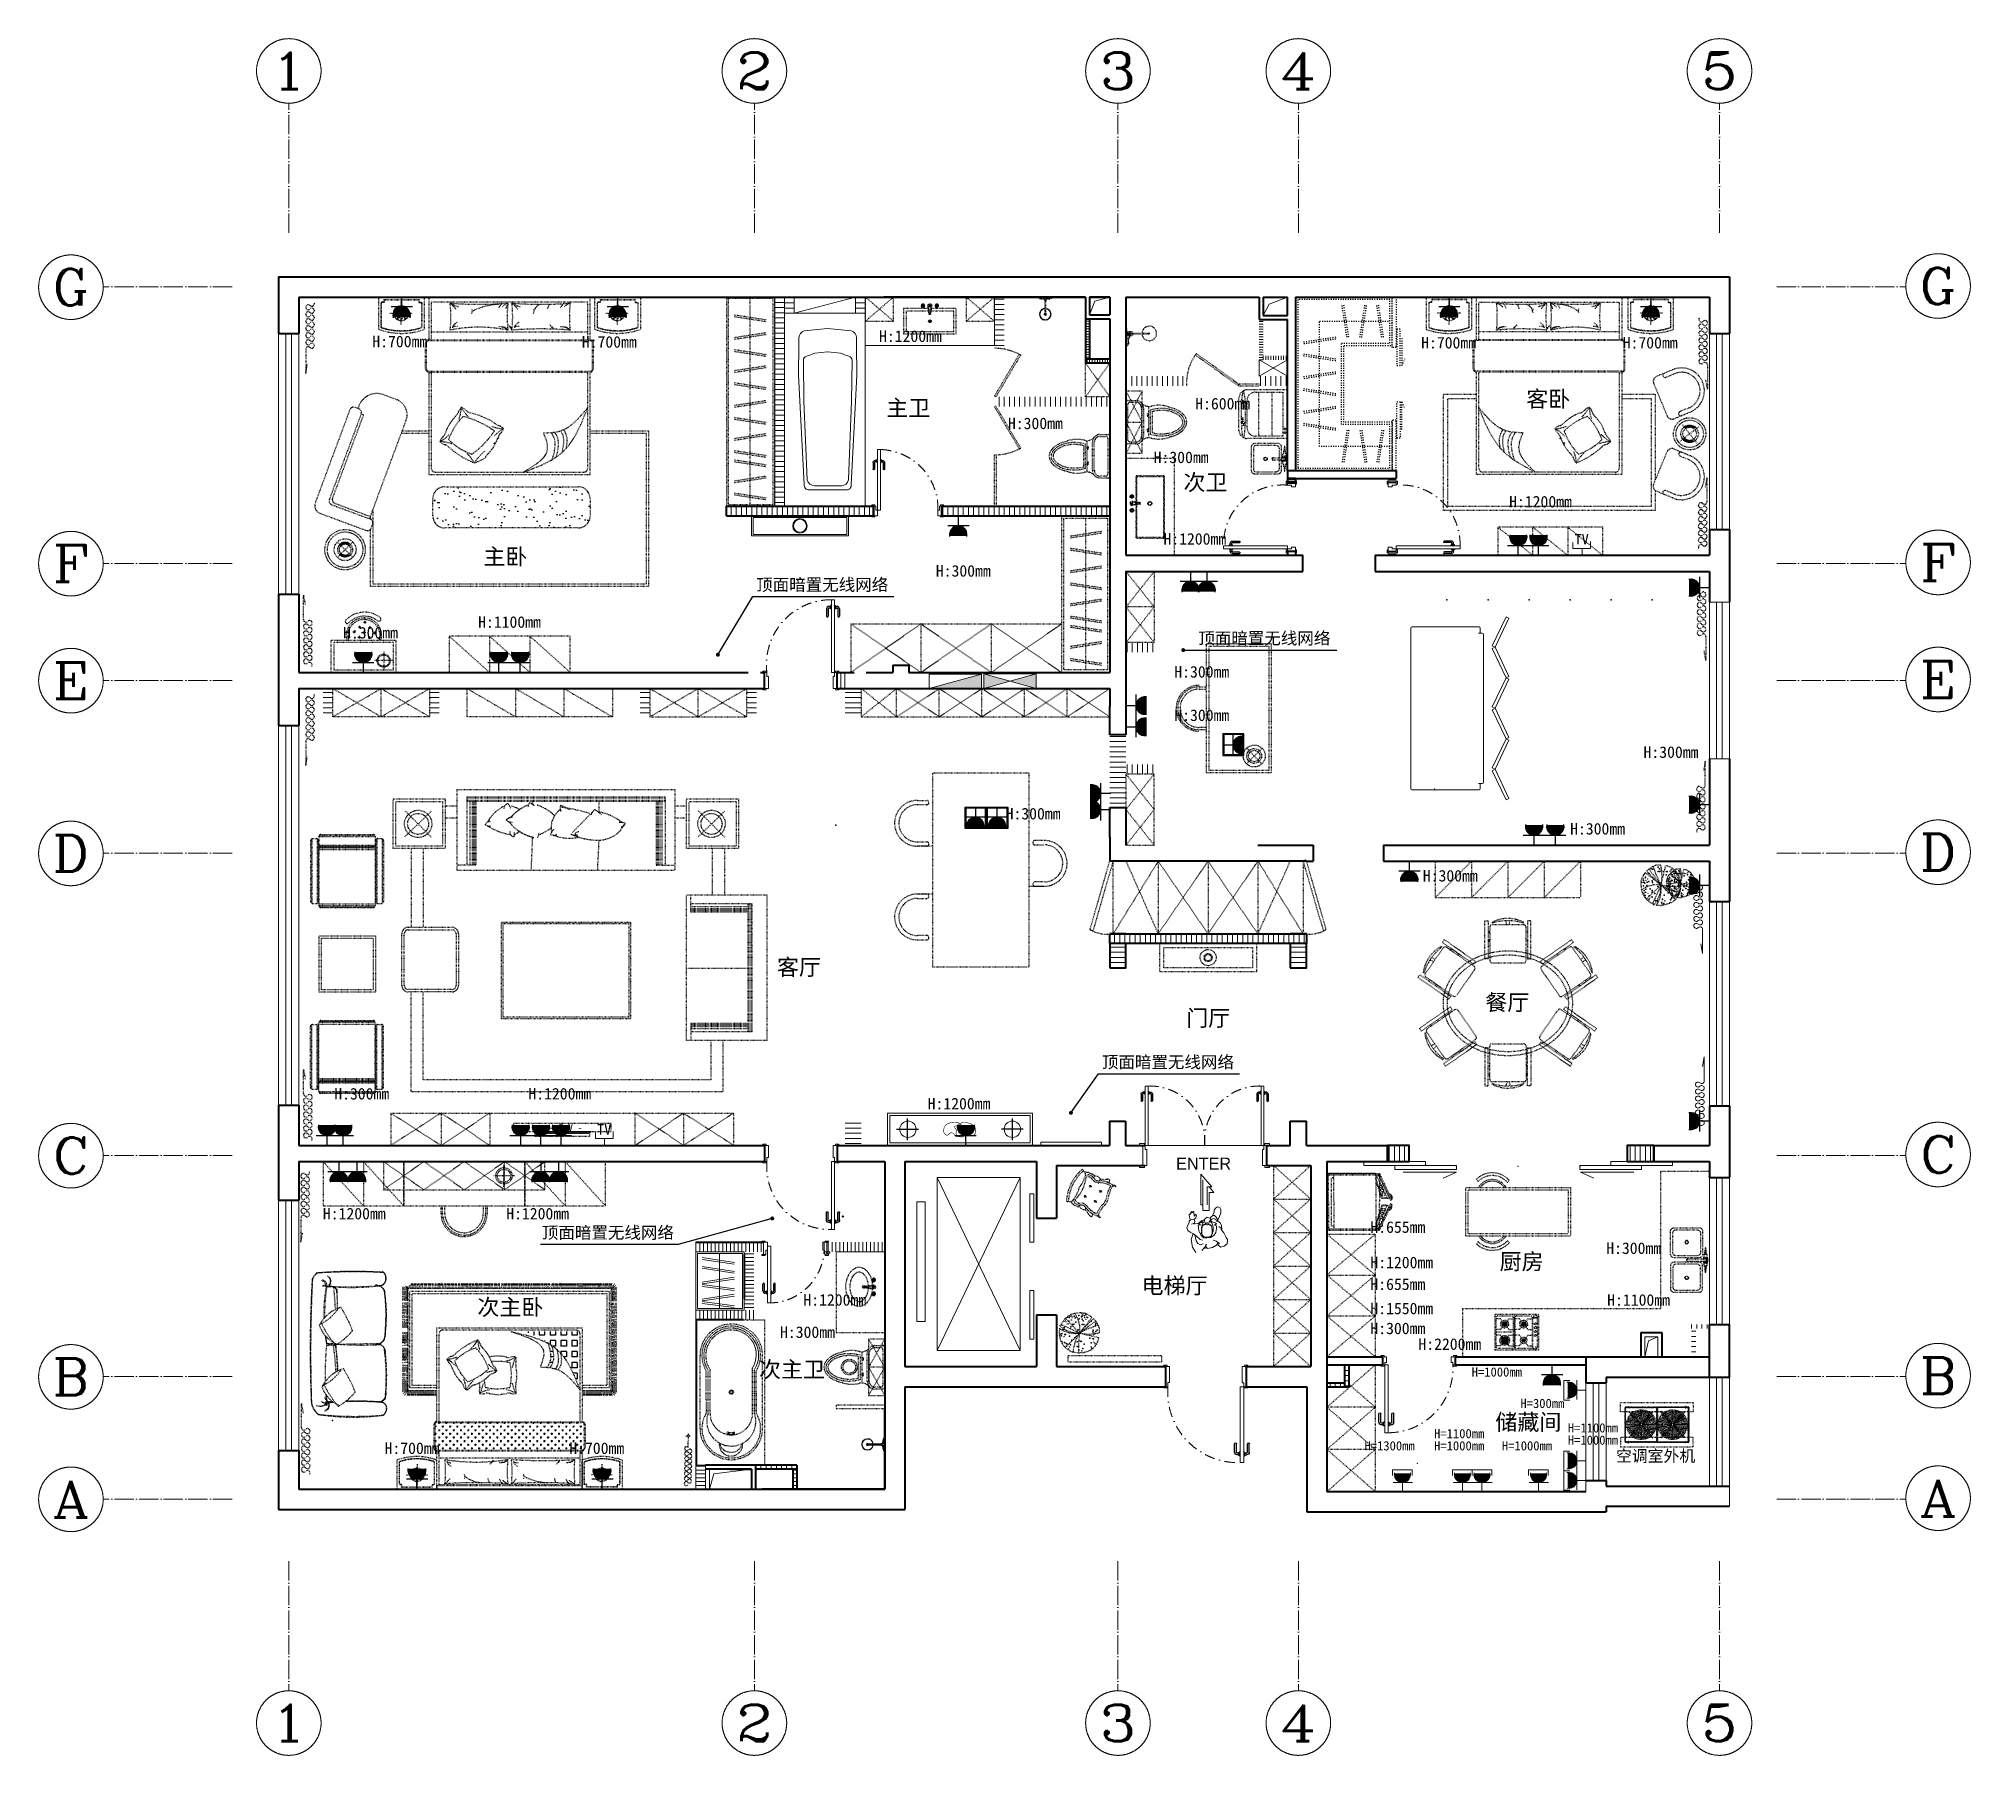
# Model space of a CAD drawing. Header units: millimetres. Extents: x -64529 to 3079702, y -28926 to 77119.
# Drawn here: x -64529 to -40590, y -1247 to 20021 of the extents above; entities that cross this region are included whole.
import ezdxf
from ezdxf.enums import TextEntityAlignment as Align

# ---------------------------------------------------------------- set-up
doc = ezdxf.new("R2010")
doc.units = ezdxf.units.MM
doc.header["$LTSCALE"] = 10
for name, pattern in [('ACAD_ISO03W100', [30, 12, -18]), ('ACAD_ISO04W100', [30.5, 24, -3, 0.5, -3]), ('CONTINOUS', [0]), ('DASH', [0.35, 0.25, -0.1]), ('DASHDOT', [25.4, 12.7, -6.35, 0, -6.35])]:
    doc.linetypes.add(name, pattern=pattern)
doc.layers.get('0').update_dxf_attribs({"color": 255})
for name, color, linetype, lineweight in [('01家具', 156, 'Continuous', 20), ('1原始户型图', 7, 'Continuous', 40), ('1弱电插座布置图', 6, 'Continuous', 30), ('1强电插座布置图', 1, 'Continuous', 30), ('A__轴线', 3, 'ACAD_ISO04W100', 0), ('P—平面—门', 250, 'Continuous', 0), ('入户小人', 251, 'Continuous', 5), ('图层1', 7, 'Continuous', 40), ('地下家具内线', 167, 'Continuous', 5), ('地下家具外线', 56, 'Continuous', 20), ('填充线', 8, 'Continuous', 13), ('墙', 6, 'Continuous', 0), ('实创-家具', 1, 'Continuous', 5), ('家具线', 52, 'Continuous', 15), ('平面', 45, 'Continuous', 5), ('文字层 顶面开关', 4, 'Continuous', 9), ('新建', 4, 'Continuous', 5), ('新建墙', 1, 'Continuous', 0), ('标注', 250, 'Continuous', 0), ('浅线', 251, 'CONTINOUS', 0), ('门窗', 5, 'Continuous', 9), ('黄安－轨迹', 144, 'DASHDOT', 15)]:
    doc.layers.add(name, color=color, linetype=linetype, lineweight=lineweight)
for name, color, linetype in [('A—缺憾分析文字', 40, 'Continuous'), ('FF-FURN', 51, 'Continuous'), ('LAYER6', 50, 'Continuous'), ('家具内线', 8, 'Continuous'), ('家具细线', 38, 'Continuous')]:
    doc.layers.add(name, color=color, linetype=linetype)
doc.styles.add('_TCH_AXIS', font='COMPLEX', dxfattribs={"bigfont": 'GBCBIG'})
doc.styles.add('COMPLEX', font='COMPLEX')
doc.styles.get("Standard").update_dxf_attribs({"font": ''})
doc.styles.add('宋', font='')
doc.styles.add('宋体', font='', dxfattribs={"height": 2.5})
doc.styles.get('Standard').set_extended_font_data('SimSun')
doc.styles.get('宋').set_extended_font_data('FangSong_GB2312')
doc.styles.get('宋体').set_extended_font_data('SimSun')
doc.dimstyles.get("Standard").update_dxf_attribs({"dimtxt": 0.18, "dimasz": 0.18, "dimexe": 0.18, "dimexo": 0.0625, "dimgap": 0.09, "dimtad": 0, "dimtih": 1, "dimtoh": 1, "dimdec": 4, "dimzin": 0, "dimdsep": 46, "dimtxsty": 'Standard', "dimcen": 0.09, "dimadec": 0, "dimazin": 0, "dimtfac": 1, "dimtdec": 4, "dimtofl": 0, "dimtmove": 0, "dimatfit": 3, "dimfxl": 1, "dimtolj": 1, "dimtzin": 0, "dimarcsym": 0})
pattern_1 = [(90, (-304522.176, 34235.844), (-63.5, 0), [])]
pattern_2 = [(90, (405590.37, 53212.4), (-63.5, 0), [])]
pattern_3 = [(180, (-761886.695, -3299.42), (-1e-14, -63.5), [])]
pattern_4 = [(90, (-264590.335, -3001.56), (-63.5, 1e-14), [])]
pattern_5 = [(180, (-264659.79, -3001.56), (-1e-14, -63.5), [])]
pattern_6 = [(180, (-265049.79, -3001.56), (-1e-14, -63.5), [])]
pattern_7 = [(180, (-263829.92, -3001.56), (-1e-14, -63.5), [])]

msp = doc.modelspace()

# ---------------------------------------------------------------- texts
at = {"layer": '1原始户型图', "color": 45, "style": '宋体'}
msp.add_text('空调室外机', height=144, dxfattribs=at).set_placement((-44981.7, 2390.4))
at = {"layer": '1弱电插座布置图', "color": 45, "attachment_point": 1}
for s, insert, char_height, width in [('H:700mm', (-60393.1, 16340.6, 0), 142.88, 2002.012), ('H:700mm', (-57797, 16335.6, 0), 142.88, 2002.012), ('H:1200mm', (-54114, 16406, 0), 142.88, 2002.012), ('H:700mm', (-47395.9, 16325.4, 0), 142.88, 2002.012), ('H:700mm', (-44898.5, 16325.4, 0), 142.88, 2002.012), ('H:600mm', (-50195.6, 15570.9, 0), 142.88, 2002.012), ('H:300mm', (-52516.7, 15326.1, 0), 142.88, 2002.012), ('H:300mm', (-50710.8, 14905.8, 0), 142.88, 2002.012), ('H:1200mm', (-46306, 14356.5, 0), 142.88, 2002.012), ('H:1200mm', (-50589.5, 13895, 0), 142.88, 2002.012), ('H:300mm', (-53410.3, 13499, 0), 142.88, 2002.012), ('{\\C45;顶面暗置无线网络}', (-55637, 13331.3), 150, 2101.718), ('H:300mm', (-60756.2, 12732.5, 0), 142.88, 2002.012), ('H:1100mm', (-59082.1, 12865.3, 0), 142.88, 2002.012), ('{\\C45;顶面暗置无线网络}', (-50157.8, 12667.4), 150, 2101.718), ('H:300mm', (-50454.6, 12248.5, 0), 142.88, 2002.012), ('H:300mm', (-44639.8, 11253.4, 0), 142.88, 2002.012), ('H:300mm', (-52545.2, 10491.3, 0), 142.88, 2002.012), ('H:300mm', (-45549.9, 10303.7, 0), 142.88, 2002.012), ('H:300mm', (-47375.4, 9721.8, 0), 142.88, 2002.012), ('{\\C45;顶面暗置无线网络}', (-51352.7, 7416.8), 150, 2101.718), ('H:300mm', (-60864.9, 7021.2, 0), 142.88, 2002.012), ('H:1200mm', (-58459.1, 7021.2, 0), 142.88, 2002.012), ('H:1200mm', (-53511.6, 6898.8, 0), 142.88, 2002.012), ('H:1200mm', (-61006, 5535.8, 0), 142.88, 2002.012), ('H:1200mm', (-58733.8, 5535.8, 0), 142.88, 2002.012), ('{\\C45;顶面暗置无线网络}', (-58292.5, 5304.2), 150, 2101.718), ('H:655mm', (-48024.9, 5368.9, 0), 142.88, 2002.012), ('H:300mm', (-45102.3, 5108.1, 0), 142.88, 2002.012), ('H:1200mm', (-48024.9, 4931.2, 0), 142.88, 2002.012), ('H:655mm', (-48024.9, 4661.3, 0), 142.88, 2002.012), ('H:1200mm', (-55051.2, 4467, 0), 142.88, 2002.012), ('H:1550mm', (-48024.9, 4361.1, 0), 142.88, 2002.012), ('H:1100mm', (-45090.1, 4466.3, 0), 142.88, 2002.012), ('H:300mm', (-48024.9, 4114.1, 0), 142.88, 2002.012), ('H:300mm', (-55341, 4067.3, 0), 142.88, 2002.012), ('H:2200mm', (-47429.9, 3919.3, 0), 142.88, 2002.012), ('H=1000mm', (-46769.7, 3559.8), 114.31, 1601.61), ('H=300mm', (-46165.7, 3170.4), 114.31, 1601.61), ('H=1300mm', (-48097.8, 2645.2), 114.31, 1601.61), ('H=1100mm', (-47235.6, 2796.7), 114.31, 1601.61), ('H=1000mm', (-47235.6, 2645.2), 114.31, 1601.61), ('H=1000mm', (-46395.4, 2645.2), 114.31, 1601.61), ('H=1100mm', (-45578, 2867.3), 114.31, 1601.61), ('H=1000mm', (-45578, 2715.8), 114.31, 1601.61), ('H:700mm', (-60241.6, 2629.5, 0), 142.88, 2002.012), ('H:700mm', (-57952.4, 2629.5, 0), 142.88, 2002.012)]:
    msp.add_mtext(s, dxfattribs=dict(at, insert=insert, char_height=char_height, width=width))
at = {"layer": 'A—缺憾分析文字', "color": 250, "linetype": 'ACAD_ISO03W100', "ltscale": 0.05, "style": '宋体'}
msp.add_text('客卧', height=200, dxfattribs=at).set_placement((-46093.9, 15457.2))
at = {"layer": 'A—缺憾分析文字', "color": 250, "linetype": 'ACAD_ISO03W100', "ltscale": 0.05}
msp.add_text('- T V -', height=86.87, dxfattribs=at).set_placement((-58203.7, 6489))
at = {"layer": 'A—缺憾分析文字', "color": 250, "linetype": 'ACAD_ISO03W100', "ltscale": 0.05, "insert": (-50454.6, 11710.5, 0), "char_height": 142.88, "width": 2002.012, "attachment_point": 1}
msp.add_mtext('H:300mm', dxfattribs=at)
at = {"layer": 'A—缺憾分析文字', "color": 250, "linetype": 'ACAD_ISO03W100', "ltscale": 0.05, "text_generation_flag": 2, "flags": 9}
for tag, s in [('YSIZE', '600'), ('XSIZE', '1600')]:
    msp.add_attdef(tag, (-58942.5, 14620.4), s, height=0.5, rotation=180, dxfattribs=at)
at = {"layer": 'A—缺憾分析文字', "color": 250, "linetype": 'ACAD_ISO03W100', "ltscale": 0.05, "flags": 9}
for tag, s in [('XSIZE', '1600'), ('YSIZE', '600')]:
    msp.add_attdef(tag, (-45562, 14620.4), s, height=0.5, rotation=180, dxfattribs=at)
at = {"layer": '家具细线', "color": 252, "lineweight": 5, "style": '宋体'}
for s, p in [('主卫', (-54024.4, 15346.2)), ('次卫', (-50341.8, 14424.3)), ('主卧', (-59017.9, 13505.3)), ('客厅', (-55379.3, 8418.5)), ('餐厅', (-46601.7, 7981.9)), ('门厅', (-50308.5, 7786.8)), ('厨房', (-46423.7, 4771.3)), ('电梯厅', (-50861.5, 4472.8)), ('次主卧', (-59091.9, 4206.3)), ('次主卫', (-55602, 3434.4)), ('储藏间', (-46476.2, 2781.8))]:
    msp.add_text(s, height=200, dxfattribs=at).set_placement(p)

# ---------------------------------------------------------------- blocks, each defined once
blk = doc.blocks.new('fewfwfew')
at = {"layer": '家具内线'}
for p, q in [((708216, 17817), (708216, 17731)), ((708235, 17817), (708235, 17731)), ((708264, 17846), (708245, 17846)), ((708264, 17827), (708245, 17827)), ((708264, 17856), (708264, 17817)), ((708274, 17856), (708264, 17856)), ((708274, 17817), (708264, 17817)), ((708312, 17856), (708322, 17856)), ((708312, 17817), (708322, 17817)), ((708322, 17856), (708322, 17817)), ((708322, 17846), (708341, 17846)), ((708322, 17827), (708341, 17827)), ((708351, 17817), (708351, 17731)), ((708370, 17817), (708370, 17731))]:
    blk.add_line(p, q, dxfattribs=at)
for centre, radius, start, end in [((708245, 17817), 28.9, 90, 180), ((708226, 17731), 9.63, 180, 0), ((708245, 17817), 9.63, 90, 180), ((708341, 17817), 28.9, 0, 90), ((708341, 17817), 9.63, 0, 90), ((708361, 17731), 9.63, 180, 0)]:
    blk.add_arc(centre, radius, start, end, dxfattribs=at)
blk = doc.blocks.new('_AXISO')
blk.add_circle((0, 0), 0.5)
at = {"style": 'COMPLEX', "width": 1.041667}
blk.add_attdef('A', text='', height=0.56, rotation=360, dxfattribs=at).set_placement((0.74875, -0.28), (1.24875, -0.28), align=Align.FIT)
blk = doc.blocks.new('20180421.144813')
at = {"layer": 'A__轴线'}
for p, q in [((3100, 18863), (3100, 20468)), ((8870, 18863), (8870, 20468)), ((13375, 18863), (13375, 20468)), ((15611, 18863), (15611, 20468)), ((20830, 18863), (20830, 20468)), ((2399, 18192), (800, 18192)), ((21540, 18192), (23139, 18192)), ((2399, 14767), (800, 14767)), ((21540, 14767), (23139, 14767)), ((2399, 13317), (800, 13317)), ((21540, 13317), (23139, 13317)), ((2399, 11177), (800, 11177)), ((21540, 11177), (23139, 11177)), ((2399, 7432), (800, 7432)), ((21540, 7432), (23139, 7432)), ((2399, 4692), (800, 4692)), ((21540, 4692), (23139, 4692)), ((2399, 3175), (800, 3175)), ((21540, 3175), (23139, 3175)), ((3100, 2405), (3100, 800)), ((8870, 2405), (8870, 800)), ((13375, 2405), (13375, 800)), ((15611, 2405), (15611, 800)), ((20830, 2405), (20830, 800))]:
    blk.add_line(p, q, dxfattribs=at)
ref = blk.add_blockref('_AXISO', (3100, 20868), dxfattribs=dict(at, xscale=800, yscale=800, zscale=800, rotation=179.9999965934954))
ref.add_attrib('A', '1', dxfattribs={"color": 7, "height": 453, "rotation": 360, "style": '_TCH_AXIS', "width": 2.333333}).set_placement((2873, 20642), (3326, 20642), align=Align.FIT)
ref = blk.add_blockref('_AXISO', (8870, 20868), dxfattribs=dict(at, xscale=800, yscale=800, zscale=800, rotation=179.9999965934954))
ref.add_attrib('A', '2', dxfattribs={"color": 7, "height": 453, "rotation": 360, "style": '_TCH_AXIS', "width": 1.5}).set_placement((8643, 20642), (9096, 20642), align=Align.FIT)
ref = blk.add_blockref('_AXISO', (13375, 20868), dxfattribs=dict(at, xscale=800, yscale=800, zscale=800, rotation=179.9999965934954))
ref.add_attrib('A', '3', dxfattribs={"color": 7, "height": 453, "rotation": 360, "style": '_TCH_AXIS', "width": 1.5}).set_placement((13148, 20642), (13601, 20642), align=Align.FIT)
ref = blk.add_blockref('_AXISO', (15611, 20868), dxfattribs=dict(at, xscale=800, yscale=800, zscale=800, rotation=179.9999965934954))
ref.add_attrib('A', '4', dxfattribs={"color": 7, "height": 453, "rotation": 360, "style": '_TCH_AXIS', "width": 1.3125}).set_placement((15384, 20642), (15837, 20642), align=Align.FIT)
ref = blk.add_blockref('_AXISO', (20830, 20868), dxfattribs=dict(at, xscale=800, yscale=800, zscale=800, rotation=179.9999965934954))
ref.add_attrib('A', '5', dxfattribs={"color": 7, "height": 453, "rotation": 360, "style": '_TCH_AXIS', "width": 1.5}).set_placement((20603, 20642), (21056, 20642), align=Align.FIT)
ref = blk.add_blockref('_AXISO', (400, 18189), dxfattribs=dict(at, xscale=-800, yscale=800, zscale=800))
ref.add_attrib('A', 'G', dxfattribs={"color": 7, "height": 453, "style": '_TCH_AXIS', "width": 1.166667}).set_placement((174, 17963), (626, 17963), align=Align.FIT)
ref = blk.add_blockref('_AXISO', (23539, 18204), dxfattribs=dict(at, xscale=-800, yscale=800, zscale=800))
ref.add_attrib('A', 'G', dxfattribs={"color": 7, "height": 453, "style": '_TCH_AXIS', "width": 1.166667}).set_placement((23312, 17977), (23765, 17977), align=Align.FIT)
ref = blk.add_blockref('_AXISO', (400, 14764), dxfattribs=dict(at, xscale=-800, yscale=800, zscale=800))
ref.add_attrib('A', 'F', dxfattribs={"color": 7, "height": 453, "style": '_TCH_AXIS', "width": 1.3125}).set_placement((174, 14538), (626, 14538), align=Align.FIT)
ref = blk.add_blockref('_AXISO', (23539, 14779), dxfattribs=dict(at, xscale=-800, yscale=800, zscale=800))
ref.add_attrib('A', 'F', dxfattribs={"color": 7, "height": 453, "style": '_TCH_AXIS', "width": 1.3125}).set_placement((23312, 14552), (23765, 14552), align=Align.FIT)
ref = blk.add_blockref('_AXISO', (400, 13314), dxfattribs=dict(at, xscale=-800, yscale=800, zscale=800))
ref.add_attrib('A', 'E', dxfattribs={"color": 7, "height": 453, "style": '_TCH_AXIS', "width": 1.3125}).set_placement((174, 13088), (626, 13088), align=Align.FIT)
ref = blk.add_blockref('_AXISO', (23539, 13329), dxfattribs=dict(at, xscale=-800, yscale=800, zscale=800))
ref.add_attrib('A', 'E', dxfattribs={"color": 7, "height": 453, "style": '_TCH_AXIS', "width": 1.3125}).set_placement((23312, 13102), (23765, 13102), align=Align.FIT)
ref = blk.add_blockref('_AXISO', (400, 11174), dxfattribs=dict(at, xscale=-800, yscale=800, zscale=800))
ref.add_attrib('A', 'D', dxfattribs={"color": 7, "height": 453, "style": '_TCH_AXIS', "width": 1.235294}).set_placement((174, 10948), (626, 10948), align=Align.FIT)
ref = blk.add_blockref('_AXISO', (23539, 11189), dxfattribs=dict(at, xscale=-800, yscale=800, zscale=800))
ref.add_attrib('A', 'D', dxfattribs={"color": 7, "height": 453, "style": '_TCH_AXIS', "width": 1.235294}).set_placement((23312, 10962), (23765, 10962), align=Align.FIT)
ref = blk.add_blockref('_AXISO', (400, 7429), dxfattribs=dict(at, xscale=-800, yscale=800, zscale=800))
ref.add_attrib('A', 'C', dxfattribs={"color": 7, "height": 453, "style": '_TCH_AXIS', "width": 1.4}).set_placement((174, 7203), (626, 7203), align=Align.FIT)
ref = blk.add_blockref('_AXISO', (23539, 7444), dxfattribs=dict(at, xscale=-800, yscale=800, zscale=800))
ref.add_attrib('A', 'C', dxfattribs={"color": 7, "height": 453, "style": '_TCH_AXIS', "width": 1.4}).set_placement((23312, 7217), (23765, 7217), align=Align.FIT)
ref = blk.add_blockref('_AXISO', (400, 4689), dxfattribs=dict(at, xscale=-800, yscale=800, zscale=800))
ref.add_attrib('A', 'B', dxfattribs={"color": 7, "height": 453, "style": '_TCH_AXIS', "width": 1.235294}).set_placement((174, 4463), (626, 4463), align=Align.FIT)
ref = blk.add_blockref('_AXISO', (23539, 4704), dxfattribs=dict(at, xscale=-800, yscale=800, zscale=800))
ref.add_attrib('A', 'B', dxfattribs={"color": 7, "height": 453, "style": '_TCH_AXIS', "width": 1.235294}).set_placement((23312, 4477), (23765, 4477), align=Align.FIT)
ref = blk.add_blockref('_AXISO', (400, 3172), dxfattribs=dict(at, xscale=-800, yscale=800, zscale=800))
ref.add_attrib('A', 'A', dxfattribs={"color": 7, "height": 453, "style": '_TCH_AXIS', "width": 1.166667}).set_placement((174, 2946), (626, 2946), align=Align.FIT)
ref = blk.add_blockref('_AXISO', (23539, 3186), dxfattribs=dict(at, xscale=-800, yscale=800, zscale=800))
ref.add_attrib('A', 'A', dxfattribs={"color": 7, "height": 453, "style": '_TCH_AXIS', "width": 1.166667}).set_placement((23312, 2960), (23765, 2960), align=Align.FIT)
ref = blk.add_blockref('_AXISO', (3100, 400), dxfattribs=dict(at, xscale=800, yscale=800, zscale=800, rotation=179.9999965934954))
ref.add_attrib('A', '1', dxfattribs={"color": 7, "height": 453, "rotation": 360, "style": '_TCH_AXIS', "width": 2.333333}).set_placement((2873, 174), (3326, 174), align=Align.FIT)
ref = blk.add_blockref('_AXISO', (8870, 400), dxfattribs=dict(at, xscale=800, yscale=800, zscale=800, rotation=179.9999965934954))
ref.add_attrib('A', '2', dxfattribs={"color": 7, "height": 453, "rotation": 360, "style": '_TCH_AXIS', "width": 1.5}).set_placement((8643, 174), (9096, 174), align=Align.FIT)
ref = blk.add_blockref('_AXISO', (13375, 400), dxfattribs=dict(at, xscale=800, yscale=800, zscale=800, rotation=179.9999965934954))
ref.add_attrib('A', '3', dxfattribs={"color": 7, "height": 453, "rotation": 360, "style": '_TCH_AXIS', "width": 1.5}).set_placement((13148, 174), (13601, 174), align=Align.FIT)
ref = blk.add_blockref('_AXISO', (15611, 400), dxfattribs=dict(at, xscale=800, yscale=800, zscale=800, rotation=179.9999965934954))
ref.add_attrib('A', '4', dxfattribs={"color": 7, "height": 453, "rotation": 360, "style": '_TCH_AXIS', "width": 1.3125}).set_placement((15384, 174), (15837, 174), align=Align.FIT)
ref = blk.add_blockref('_AXISO', (20830, 400), dxfattribs=dict(at, xscale=800, yscale=800, zscale=800, rotation=179.9999965934954))
ref.add_attrib('A', '5', dxfattribs={"color": 7, "height": 453, "rotation": 360, "style": '_TCH_AXIS', "width": 1.5}).set_placement((20603, 174), (21056, 174), align=Align.FIT)
blk = doc.blocks.new('20180409.201236')
at = {"layer": '入户小人'}
for p, q in [((1727, 812), (1590, 971)), ((1590, 590), (1590, 971)), ((1727, 812), (1590, 971)), ((1590, 590), (1590, 971)), ((1617, 520), (1617, 900)), ((1617, 520), (1617, 900)), ((1670, 812), (1727, 812)), ((1670, 590), (1670, 812)), ((1670, 812), (1727, 812)), ((1670, 590), (1670, 812)), ((1754, 741), (1693, 812)), ((1754, 741), (1693, 812)), ((1696, 741), (1754, 741)), ((1696, 520), (1696, 741)), ((1696, 741), (1754, 741)), ((1696, 520), (1696, 741)), ((1463, 490), (1458, 464)), ((1463, 490), (1458, 464)), ((1464, 493), (1463, 490)), ((1464, 493), (1463, 490)), ((1471, 492), (1464, 493)), ((1471, 492), (1464, 493)), ((1472, 481), (1471, 492)), ((1472, 481), (1471, 492)), ((1475, 504), (1472, 481)), ((1475, 504), (1472, 481)), ((1478, 507), (1475, 504)), ((1478, 507), (1475, 504)), ((1486, 502), (1478, 507)), ((1486, 502), (1478, 507)), ((1489, 490), (1486, 502)), ((1489, 490), (1486, 502)), ((1490, 501), (1489, 490)), ((1490, 501), (1489, 490)), ((1498, 509), (1490, 501)), ((1498, 509), (1490, 501)), ((1504, 502), (1498, 509)), ((1504, 502), (1498, 509)), ((1509, 450), (1504, 502)), ((1509, 450), (1504, 502)), ((1590, 590), (1617, 590)), ((1590, 590), (1617, 590)), ((1617, 520), (1696, 520)), ((1617, 520), (1696, 520)), ((1755, 498), (1740, 460)), ((1755, 498), (1740, 460)), ((1758, 524), (1755, 498)), ((1758, 524), (1755, 498)), ((1774, 550), (1758, 524)), ((1774, 550), (1758, 524)), ((1798, 564), (1774, 550)), ((1798, 564), (1774, 550)), ((1826, 558), (1798, 564)), ((1826, 558), (1798, 564)), ((1823, 446), (1839, 490)), ((1823, 446), (1839, 490)), ((1838, 532), (1826, 558)), ((1838, 532), (1826, 558)), ((1839, 490), (1838, 532)), ((1839, 490), (1838, 532)), ((1419, 303), (1429, 337)), ((1419, 303), (1429, 337)), ((1429, 270), (1419, 303)), ((1429, 270), (1419, 303)), ((1429, 337), (1445, 368)), ((1429, 337), (1445, 368)), ((1460, 253), (1429, 270)), ((1460, 253), (1429, 270)), ((1448, 476), (1445, 470)), ((1448, 476), (1445, 470)), ((1445, 470), (1449, 437)), ((1445, 470), (1449, 437)), ((1445, 389), (1461, 403)), ((1445, 389), (1461, 403)), ((1445, 368), (1445, 389)), ((1445, 368), (1445, 389)), ((1454, 475), (1448, 476)), ((1454, 475), (1448, 476)), ((1449, 437), (1458, 403)), ((1449, 437), (1458, 403)), ((1458, 464), (1454, 475)), ((1458, 464), (1454, 475)), ((1500, 231), (1460, 253)), ((1500, 231), (1460, 253)), ((1461, 403), (1494, 411)), ((1461, 403), (1494, 411)), ((1503, 357), (1475, 349)), ((1503, 357), (1475, 349)), ((1494, 411), (1509, 407)), ((1494, 411), (1509, 407)), ((1510, 362), (1503, 357)), ((1510, 362), (1503, 357)), ((1504, 354), (1520, 354)), ((1504, 354), (1520, 354)), ((1518, 458), (1509, 450)), ((1518, 458), (1509, 450)), ((1509, 407), (1518, 385)), ((1509, 407), (1518, 385)), ((1518, 385), (1510, 362)), ((1518, 385), (1510, 362)), ((1512, 412), (1527, 429)), ((1512, 412), (1527, 429)), ((1529, 473), (1518, 458)), ((1529, 473), (1518, 458)), ((1520, 354), (1549, 360)), ((1520, 354), (1549, 360)), ((1527, 429), (1536, 458)), ((1527, 429), (1536, 458)), ((1536, 458), (1529, 473)), ((1536, 458), (1529, 473)), ((1549, 360), (1570, 368)), ((1549, 360), (1570, 368)), ((1590, 342), (1556, 339)), ((1590, 342), (1556, 339)), ((1556, 339), (1561, 309)), ((1556, 339), (1561, 309)), ((1576, 362), (1561, 351)), ((1576, 362), (1561, 351)), ((1561, 351), (1590, 342)), ((1561, 351), (1590, 342)), ((1561, 309), (1567, 268)), ((1561, 309), (1567, 268)), ((1567, 268), (1578, 244)), ((1567, 268), (1578, 244)), ((1570, 368), (1604, 394)), ((1570, 368), (1604, 394)), ((1601, 371), (1576, 362)), ((1601, 371), (1576, 362)), ((1578, 244), (1596, 213)), ((1578, 244), (1596, 213)), ((1594, 237), (1603, 267)), ((1594, 237), (1603, 267)), ((1599, 314), (1611, 355)), ((1599, 314), (1611, 355)), ((1605, 277), (1599, 314)), ((1605, 277), (1599, 314)), ((1618, 383), (1601, 371)), ((1618, 383), (1601, 371)), ((1601, 282), (1607, 308)), ((1601, 282), (1607, 308)), ((1603, 249), (1601, 282)), ((1603, 249), (1601, 282)), ((1607, 216), (1603, 249)), ((1607, 216), (1603, 249)), ((1604, 394), (1608, 378)), ((1604, 394), (1608, 378)), ((1607, 308), (1609, 329)), ((1607, 308), (1609, 329)), ((1609, 329), (1615, 339)), ((1609, 329), (1615, 339)), ((1611, 394), (1625, 400)), ((1611, 394), (1625, 400)), ((1611, 355), (1619, 372)), ((1611, 355), (1619, 372)), ((1615, 339), (1622, 344)), ((1615, 339), (1622, 344)), ((1625, 374), (1618, 383)), ((1625, 374), (1618, 383)), ((1619, 372), (1625, 374)), ((1619, 372), (1625, 374)), ((1633, 343), (1619, 335)), ((1633, 343), (1619, 335)), ((1622, 344), (1638, 349)), ((1622, 344), (1638, 349)), ((1625, 400), (1630, 401)), ((1625, 400), (1630, 401)), ((1633, 406), (1670, 438)), ((1633, 406), (1670, 438)), ((1642, 381), (1633, 406)), ((1642, 381), (1633, 406)), ((1651, 348), (1633, 343)), ((1651, 348), (1633, 343)), ((1638, 349), (1652, 350)), ((1638, 349), (1652, 350)), ((1648, 358), (1642, 381)), ((1648, 358), (1642, 381)), ((1664, 344), (1651, 348)), ((1664, 344), (1651, 348)), ((1652, 350), (1658, 358)), ((1652, 350), (1658, 358)), ((1658, 358), (1663, 366)), ((1658, 358), (1663, 366)), ((1663, 366), (1667, 368)), ((1663, 366), (1667, 368)), ((1674, 344), (1664, 344)), ((1674, 344), (1664, 344)), ((1667, 368), (1673, 365)), ((1667, 368), (1673, 365)), ((1670, 438), (1712, 420)), ((1670, 438), (1712, 420)), ((1673, 365), (1679, 357)), ((1673, 365), (1679, 357)), ((1683, 345), (1674, 344)), ((1683, 345), (1674, 344)), ((1679, 357), (1682, 349)), ((1679, 357), (1682, 349)), ((1682, 349), (1687, 349)), ((1682, 349), (1687, 349)), ((1696, 343), (1683, 345)), ((1696, 343), (1683, 345)), ((1687, 349), (1696, 348)), ((1687, 349), (1696, 348)), ((1696, 380), (1688, 360)), ((1696, 380), (1688, 360)), ((1688, 360), (1688, 358)), ((1688, 360), (1688, 358)), ((1705, 395), (1696, 380)), ((1705, 395), (1696, 380)), ((1696, 348), (1710, 341)), ((1696, 348), (1710, 341)), ((1710, 335), (1696, 343)), ((1710, 335), (1696, 343)), ((1717, 443), (1705, 429)), ((1717, 443), (1705, 429)), ((1712, 420), (1705, 395)), ((1712, 420), (1705, 395)), ((1705, 386), (1726, 366)), ((1705, 386), (1726, 366)), ((1709, 391), (1726, 412)), ((1709, 391), (1726, 412)), ((1726, 383), (1709, 391)), ((1726, 383), (1709, 391)), ((1710, 341), (1721, 329)), ((1710, 341), (1721, 329)), ((1740, 457), (1717, 443)), ((1740, 457), (1717, 443)), ((1721, 329), (1727, 304)), ((1721, 329), (1727, 304)), ((1726, 412), (1752, 421)), ((1726, 412), (1752, 421)), ((1742, 374), (1726, 383)), ((1742, 374), (1726, 383)), ((1726, 366), (1738, 339)), ((1726, 366), (1738, 339)), ((1727, 304), (1731, 279)), ((1727, 304), (1731, 279)), ((1732, 261), (1730, 239)), ((1732, 261), (1730, 239)), ((1731, 279), (1732, 261)), ((1731, 279), (1732, 261)), ((1734, 237), (1731, 260)), ((1734, 237), (1731, 260)), ((1743, 262), (1735, 242)), ((1743, 262), (1735, 242)), ((1738, 339), (1743, 300)), ((1738, 339), (1743, 300)), ((1760, 458), (1740, 457)), ((1760, 458), (1740, 457)), ((1768, 365), (1742, 374)), ((1768, 365), (1742, 374)), ((1743, 300), (1743, 262)), ((1743, 300), (1743, 262)), ((1752, 421), (1775, 406)), ((1752, 421), (1775, 406)), ((1752, 208), (1777, 248)), ((1752, 208), (1777, 248)), ((1778, 440), (1760, 458)), ((1778, 440), (1760, 458)), ((1760, 337), (1784, 354)), ((1760, 337), (1784, 354)), ((1787, 328), (1760, 337)), ((1787, 328), (1760, 337)), ((1784, 354), (1768, 365)), ((1784, 354), (1768, 365)), ((1775, 406), (1784, 389)), ((1775, 406), (1784, 389)), ((1777, 248), (1783, 296)), ((1777, 248), (1783, 296)), ((1794, 420), (1778, 440)), ((1794, 420), (1778, 440)), ((1783, 296), (1787, 328)), ((1783, 296), (1787, 328)), ((1784, 389), (1803, 386)), ((1784, 389), (1803, 386)), ((1797, 388), (1794, 420)), ((1797, 388), (1794, 420)), ((1800, 401), (1823, 446)), ((1800, 401), (1823, 446)), ((1803, 386), (1835, 363)), ((1803, 386), (1835, 363)), ((1812, 322), (1844, 302)), ((1812, 322), (1844, 302)), ((1835, 363), (1849, 332)), ((1835, 363), (1849, 332)), ((1844, 302), (1841, 286)), ((1844, 302), (1841, 286)), ((1841, 286), (1876, 244)), ((1841, 286), (1876, 244)), ((1849, 332), (1853, 294)), ((1849, 332), (1853, 294)), ((1853, 294), (1853, 271)), ((1853, 294), (1853, 271)), ((1876, 244), (1905, 185)), ((1876, 244), (1905, 185)), ((1472, 159), (1494, 234)), ((1472, 159), (1494, 234)), ((1486, 67), (1472, 159)), ((1486, 67), (1472, 159)), ((1529, 0), (1486, 67)), ((1529, 0), (1486, 67)), ((1538, 201), (1500, 231)), ((1538, 201), (1500, 231)), ((1535, 144), (1515, 218)), ((1535, 144), (1515, 218)), ((1553, 109), (1535, 144)), ((1553, 109), (1535, 144)), ((1581, 161), (1538, 201)), ((1581, 161), (1538, 201)), ((1582, 95), (1553, 109)), ((1582, 95), (1553, 109)), ((1613, 153), (1581, 161)), ((1613, 153), (1581, 161)), ((1618, 107), (1582, 95)), ((1618, 107), (1582, 95)), ((1598, 235), (1594, 237)), ((1598, 235), (1594, 237)), ((1596, 213), (1613, 195)), ((1596, 213), (1613, 195)), ((1605, 239), (1598, 235)), ((1605, 239), (1598, 235)), ((1639, 66), (1605, 26)), ((1639, 66), (1605, 26)), ((1628, 198), (1607, 216)), ((1628, 198), (1607, 216)), ((1613, 195), (1630, 182)), ((1613, 195), (1630, 182)), ((1657, 57), (1621, 43)), ((1657, 57), (1621, 43)), ((1648, 189), (1628, 198)), ((1648, 189), (1628, 198)), ((1630, 182), (1665, 182)), ((1630, 182), (1665, 182)), ((1653, 93), (1639, 66)), ((1653, 93), (1639, 66)), ((1677, 188), (1648, 189)), ((1677, 188), (1648, 189)), ((1653, 86), (1663, 101)), ((1663, 101), (1653, 93)), ((1653, 86), (1663, 101)), ((1663, 101), (1653, 93)), ((1656, 64), (1653, 86)), ((1656, 64), (1653, 86)), ((1673, 49), (1656, 64)), ((1673, 49), (1656, 64)), ((1665, 182), (1711, 184)), ((1665, 182), (1711, 184)), ((1735, 63), (1673, 49)), ((1735, 63), (1673, 49)), ((1703, 192), (1677, 188)), ((1703, 192), (1677, 188)), ((1719, 205), (1703, 192)), ((1719, 205), (1703, 192)), ((1711, 184), (1752, 208)), ((1711, 184), (1752, 208)), ((1726, 217), (1719, 205)), ((1726, 217), (1719, 205)), ((1730, 239), (1726, 217)), ((1730, 239), (1726, 217)), ((1727, 238), (1731, 235)), ((1727, 238), (1731, 235)), ((1731, 235), (1734, 237)), ((1731, 235), (1734, 237)), ((1784, 89), (1735, 63)), ((1784, 89), (1735, 63)), ((1781, 139), (1743, 150)), ((1781, 139), (1743, 150)), ((1823, 112), (1781, 139)), ((1823, 112), (1781, 139)), ((1801, 116), (1784, 89)), ((1801, 116), (1784, 89)), ((1807, 89), (1806, 115)), ((1806, 115), (1823, 112)), ((1807, 89), (1806, 115)), ((1806, 115), (1823, 112)), ((1838, 67), (1807, 89)), ((1838, 67), (1807, 89)), ((1879, 78), (1838, 67)), ((1879, 78), (1838, 67)), ((1916, 106), (1879, 78)), ((1916, 106), (1879, 78)), ((1905, 185), (1922, 161)), ((1905, 185), (1922, 161)), ((1922, 161), (1916, 106)), ((1922, 161), (1916, 106))]:
    blk.add_line(p, q, dxfattribs=at)
at = {"layer": '入户小人', "insert": (1965, 1026), "char_height": 150, "width": 1965.4, "attachment_point": 9}
blk.add_mtext('\\fﾺￚￌﾣﾤ|b0|i0|c134|p2;ENTER', dxfattribs=at)
blk = doc.blocks.new('fhrhrthrthr')
at = {"layer": '1强电插座布置图', "linetype": 'ByBlock'}
h = blk.add_hatch(color=1, dxfattribs=at)
edge = h.paths.add_edge_path()
edge.add_ellipse((202250, 8956), major_axis=(-76.8, -76.8), ratio=1, start_angle=308.0428, end_angle=501.9572, ccw=False)
edge.add_line((202142, 8969), (202358, 8969))
at = {"layer": '1强电插座布置图', "color": 1}
for p, q in [((202142, 8969), (202358, 8969)), ((202250, 8724), (202250, 8868)), ((202114, 8847), (202378, 8847)), ((202205, 8857), (202205, 8857))]:
    blk.add_line(p, q, dxfattribs=at)
blk.add_ellipse((202250, 8956), major_axis=(0, 109), ratio=1, start_param=1.348329, end_param=4.934795, dxfattribs=at)
blk = doc.blocks.new('erghherher')
at = {"layer": '1弱电插座布置图', "lineweight": 9}
for p, q in [((3068512, -5449546), (3068512, -5449621)), ((3068512, -5449621), (3068732, -5449621)), ((3068626, -5449621), (3068626, -5449707)), ((3068732, -5449621), (3068732, -5449534))]:
    blk.add_line(p, q, dxfattribs=at)
at = {"layer": '1弱电插座布置图', "lineweight": 9, "ltscale": 20, "insert": (3068533, -5449443), "char_height": 129.35, "width": 114.37, "attachment_point": 1, "style": '宋'}
blk.add_mtext('{\\fSimSun|b0|i0|c134|p2;TV}', dxfattribs=at)
blk = doc.blocks.new('DOT')
at = {"color": 0, "linetype": 'ByBlock'}
blk.add_line((-0.35, 0), (-1, 0), dxfattribs=at)
at = {"color": 0, "linetype": 'ByBlock', "const_width": 0.35}
blk.add_lwpolyline([(-0.175, 0, 1), (0.175, 0, 1)], format="xyb", close=True, dxfattribs=at)
blk = doc.blocks.new('20180505.12473001')
at = {"layer": '标注', "linetype": 'ByBlock'}
h = blk.add_hatch(color=1, dxfattribs=at)
edge = h.paths.add_edge_path()
edge.add_ellipse((213, 125), major_axis=(0, 99.8), ratio=1, start_angle=-6.9343, end_angle=186.9801, ccw=False)
edge.add_line((225, 224), (225, 26))
at = {"layer": '标注', "color": 1}
for p, q in [((113, 0, 0), (113, 242, 0)), ((0, 125, 0), (132, 125, 0))]:
    blk.add_line(p, q, dxfattribs=at)
at = {"layer": '标注', "color": 1, "elevation": 0}
blk.add_lwpolyline([(200, 5), (272, 5), (272, 248), (200, 248)], dxfattribs=at)
at = {"layer": '标注', "color": 1, "extrusion": (0, 0, -1)}
blk.add_ellipse((213, 125, 0), major_axis=(0, 99.8), ratio=1, start_param=2.918756, end_param=6.505223, dxfattribs=at)
blk = doc.blocks.new('做成ACAD TuKuai0384')
at = {"layer": 'FF-FURN', "color": 251, "linetype": 'Continuous', "const_width": 7}
for points in [[(-8, -13), (-11, -20), (-13, -27), (-15, -35), (-16, -43), (-17, -52), (-17, -61), (-17, -70), (-16, -79), (-15, -89), (-13, -98), (-11, -108), (-8, -117), (-5, -127), (-2, -136), (1, -144), (5, -152), (10, -159), (14, -165), (19, -171), (24, -175), (29, -180), (35, -184), (41, -187), (47, -190), (53, -192), (60, -194), (66, -195), (73, -196), (79, -197), (85, -197), (91, -197), (97, -197), (102, -196), (106, -195), (110, -194), (114, -192), (117, -190), (121, -188), (124, -185), (127, -183), (130, -180), (133, -177), (136, -173), (139, -170), (141, -167), (143, -163), (145, -160), (145, -156), (145, -153), (144, -150), (143, -147), (141, -144), (139, -141), (136, -138), (133, -135), (131, -132), (128, -129), (125, -126), (122, -123), (120, -120), (118, -116), (116, -113), (115, -109), (114, -105), (114, -101), (114, -97), (115, -93), (116, -89), (118, -86), (120, -82), (122, -79), (125, -76), (128, -73), (130, -70), (133, -68), (136, -66), (139, -64), (142, -63), (145, -61), (147, -59), (150, -57), (152, -55), (154, -52), (156, -50), (158, -48), (160, -45), (161, -43), (162, -40), (163, -38), (164, -35), (165, -33), (165, -30), (165, -27), (165, -24), (165, -21), (165, -17), (164, -13), (164, -9), (163, -4), (161, 1), (160, 5), (159, 10), (157, 14), (155, 19), (154, 23), (152, 27), (149, 30), (147, 33), (145, 36), (142, 38), (139, 40), (136, 42), (133, 43), (129, 44), (126, 44), (122, 45), (118, 45), (114, 44), (111, 44), (107, 43), (103, 42), (100, 41), (97, 41), (94, 40), (91, 40), (87, 40), (84, 41), (81, 42), (78, 45), (75, 47), (72, 51), (69, 54), (66, 58), (63, 61), (60, 64), (57, 66), (54, 68), (51, 69), (48, 69), (45, 69), (43, 68), (40, 67), (38, 65), (36, 63), (35, 61), (34, 58), (33, 56), (32, 53), (31, 50), (31, 48), (31, 45), (31, 43), (31, 41), (31, 39), (30, 38), (30, 36), (29, 34), (28, 32), (26, 30), (24, 27), (21, 24), (17, 20), (13, 16), (9, 11), (4, 6), (0, 0), (-4, -6)], [(-7, 22), (-9, 29), (-11, 37), (-12, 45), (-13, 53), (-13, 61), (-13, 70), (-12, 79), (-11, 88), (-9, 98), (-7, 107), (-4, 117), (-1, 126), (3, 135), (7, 144), (11, 152), (15, 160), (20, 166), (24, 172), (30, 178), (35, 182), (40, 186), (46, 190), (52, 192), (59, 195), (65, 197), (72, 198), (78, 199), (85, 200), (92, 200), (98, 200), (104, 200), (109, 199), (114, 198), (118, 197), (122, 195), (126, 193), (129, 191), (132, 189), (135, 186), (138, 183), (141, 180), (144, 177), (147, 173), (150, 170), (152, 166), (153, 162), (154, 159), (155, 156), (155, 153), (154, 150), (152, 147), (150, 144), (148, 141), (145, 138), (142, 135), (139, 133), (136, 130), (133, 127), (130, 124), (127, 120), (125, 117), (123, 114), (122, 110), (121, 106), (120, 103), (120, 99), (121, 95), (122, 91), (123, 87), (125, 83), (127, 79), (130, 76), (132, 73), (135, 71), (138, 68), (140, 66), (143, 64), (146, 62), (149, 60), (151, 58), (153, 56), (156, 54), (158, 51), (159, 49), (161, 46), (162, 44), (164, 41), (165, 39), (165, 36), (166, 33), (167, 31), (167, 28), (167, 25), (167, 22), (166, 19), (166, 15), (165, 11), (164, 7), (163, 3), (161, -2), (160, -7), (158, -11), (156, -16), (154, -20), (152, -24), (150, -27), (148, -31), (145, -34), (142, -36), (140, -38), (137, -40), (133, -42), (130, -43), (127, -43), (123, -44), (119, -44), (115, -43), (112, -43), (108, -42), (104, -41), (101, -40), (98, -39), (94, -38), (91, -37), (88, -37), (85, -37), (82, -37), (79, -39), (76, -41), (72, -43), (69, -46), (66, -50), (63, -53), (59, -56), (56, -59), (53, -61), (50, -63), (47, -63), (44, -63), (41, -63), (39, -62), (36, -60), (34, -59), (33, -57), (31, -54), (30, -52), (29, -49), (29, -46), (28, -44), (28, -41), (28, -39), (28, -36), (28, -34), (28, -33), (28, -31), (28, -29), (27, -27), (26, -25), (25, -23), (22, -20), (20, -17), (16, -13), (12, -8), (8, -3), (4, 3), (0, 9), (-3, 15)]]:
    blk.add_lwpolyline(points, close=True, dxfattribs=at)

# ---------------------------------------------------------------- hatches: boundary and pattern name
at = {"lineweight": 0}
h = msp.add_hatch(dxfattribs=at)
h.set_pattern_fill('ANSI31', color=1, scale=20, angle=135)
h.set_pattern_definition([(180, (-55384.15, 14529.86), (-7e-15, -63.5), [])])
h.paths.add_polyline_path([(-55404.1, 14229.9), (-55284.1, 14229.9), (-55284.2, 16819.9), (-55404.2, 16819.9)])
h = msp.add_hatch(dxfattribs=at)
h.set_pattern_fill('ANSI31', color=1, scale=20, angle=135)
h.set_pattern_definition([(180, (-55284.15, 16619.86), (-7e-15, -63.5), [])])
h.paths.add_polyline_path([(-55284.2, 16619.9), (-55164.2, 16619.9), (-55164.2, 16819.9), (-55284.2, 16819.9)])
h = msp.add_hatch(dxfattribs=at)
h.set_pattern_fill('ANSI31', color=1, scale=20, angle=135)
h.set_pattern_definition([(180, (-54404.15, 16619.86), (-7e-15, -63.5), [])])
h.paths.add_polyline_path([(-54404.2, 16619.9), (-54284.2, 16619.9), (-54284.2, 16819.9), (-54404.2, 16819.9)])
h = msp.add_hatch(dxfattribs=at)
h.set_pattern_fill('ANSI31', color=1, scale=20, angle=135)
h.set_pattern_definition([(180, (-54404.15, 16619.86), (-7e-15, -63.5), [])])
h.paths.add_polyline_path([(-54404.2, 16619.9), (-54284.2, 16619.9), (-54284.2, 16819.9), (-54404.2, 16819.9)])
h = msp.add_hatch(dxfattribs=at)
h.set_pattern_fill('ANSI31', color=1, scale=20, angle=135)
h.set_pattern_definition([(180, (445472.21, 16475), (-7e-15, -63.5), [])])
h.paths.add_polyline_path([(-52564.2, 16184.9), (-52684.2, 16184.9), (-52684.2, 16819.9), (-52564.2, 16819.9)])
h = msp.add_hatch(dxfattribs=at)
h.set_pattern_fill('ANSI31', color=1, scale=10, angle=135, style=0)
h.set_pattern_definition([(180, (-51554.15, 16550.983), (-5e-15, -31.75), [])])
h.paths.add_polyline_path([(-51504.2, 16551), (-51552.2, 16551), (-51554.2, 16549.9), (-51554.2, 16051), (-51504.2, 16051), (-51504.2, 16094.3)])
h = msp.add_hatch(dxfattribs=at)
h.set_pattern_fill('ANSI31', color=1, scale=10, angle=135, style=0)
h.set_pattern_definition([(180, (-49404.15, 16039.9), (-4e-15, -31.75), [])])
h.paths.add_polyline_path([(-49404.2, 16539.9), (-49354.2, 16539.9), (-49354.2, 16039.9), (-49404.2, 16039.9)])
h = msp.add_hatch(dxfattribs=at)
h.set_pattern_fill('ANSI31', color=1, scale=10, angle=45, style=0)
h.set_pattern_definition([(90, (-51504.15, 16049.9), (-31.75, 5e-15), [])])
h.paths.add_polyline_path([(-51554.2, 16049.9), (-51554.2, 15999.9), (-51254.2, 15999.9), (-51254.2, 16049.9)])
h = msp.add_hatch(dxfattribs=at)
h.set_pattern_fill('ANSI31', color=1, scale=10, angle=45, style=0)
h.set_pattern_definition([(90, (-49354.15, 16039.987), (-31.75, 0), [])])
h.paths.add_polyline_path([(-49354.2, 16089.9), (-49054, 16089.9), (-49054, 16040), (-49354.2, 16040)])
h = msp.add_hatch(dxfattribs=at)
h.set_pattern_fill('ANSI31', color=1, scale=20, angle=45, style=0)
h.set_pattern_definition([(90, (443872.2, 15975), (-63.5, 0), [])])
h.paths.add_polyline_path([(-51054.2, 15839.8), (-50302.2, 15839.8), (-50302.2, 15719.9), (-51054.2, 15719.9)])
h = msp.add_hatch(dxfattribs=at)
h.set_pattern_fill('ANSI31', color=1, scale=20, angle=45, style=0)
h.set_pattern_definition(pattern_2)
h.paths.add_polyline_path([(-49404.1, 15839.8), (-49053.9, 15839.8), (-49053.9, 15719.9), (-49404.1, 15719.9)])
h = msp.add_hatch(dxfattribs=at)
h.set_pattern_fill('ANSI31', color=1, scale=20, angle=45, style=0)
h.set_pattern_definition(pattern_2)
h.paths.add_polyline_path([(-52684.2, 15584.9), (-52684.2, 15464.9), (-51254.2, 15464.9), (-51254.2, 15584.9)])
h = msp.add_hatch(dxfattribs=at)
h.set_pattern_fill('ANSI31', color=1, scale=6, angle=135, style=0)
h.set_pattern_definition([(180, (485432.581, 16474.998), (-2e-15, -19.05), [])])
h.paths.add_polyline_path([(-47804.2, 14569.9), (-47704.2, 14569.9), (-47704.2, 14519.9), (-47804.2, 14519.9)])
h = msp.add_hatch(dxfattribs=at)
h.set_pattern_fill('ANSI31', color=1, scale=6, angle=135, style=0)
h.set_pattern_definition([(180, (-47804.15, 13619.9), (-2e-15, -19.05), [])])
h.paths.add_polyline_path([(-47804.2, 13669.9), (-47704.2, 13669.9), (-47704.2, 13619.9), (-47804.2, 13619.9)])
h = msp.add_hatch(dxfattribs=at)
h.set_pattern_fill('ANSI31', color=1, scale=20, angle=45, style=0)
h.set_pattern_definition(pattern_4)
h.paths.add_polyline_path([(-51054.2, 12539.9), (-50704.1, 12539.9), (-50704.1, 12419.9), (-51054.2, 12419.9)])
h = msp.add_hatch(dxfattribs=at)
h.set_pattern_fill('ANSI31', color=1, scale=20, angle=135, style=0)
h.set_pattern_definition(pattern_5)
h.paths.add_polyline_path([(-60884.2, 11969.9), (-61004.2, 11969.9), (-61004.2, 11619.9), (-60884.2, 11619.9)])
h = msp.add_hatch(dxfattribs=at)
h.set_pattern_fill('ANSI31', color=1, scale=20, angle=135, style=0)
h.set_pattern_definition(pattern_5)
h.paths.add_polyline_path([(-60884.2, 11969.9), (-61004.2, 11969.9), (-61004.2, 11619.9), (-60884.2, 11619.9)])
h = msp.add_hatch(dxfattribs=at)
h.set_pattern_fill('ANSI31', color=1, scale=20, angle=135, style=0)
h.set_pattern_definition(pattern_5)
h.paths.add_polyline_path([(-59684.2, 11969.9), (-59564.2, 11969.9), (-59564.2, 11619.9), (-59684.2, 11619.9)])
h = msp.add_hatch(dxfattribs=at)
h.set_pattern_fill('ANSI31', color=1, scale=20, angle=135, style=0)
h.set_pattern_definition(pattern_5)
h.paths.add_polyline_path([(-59684.2, 11969.9), (-59564.2, 11969.9), (-59564.2, 11619.9), (-59684.2, 11619.9)])
h = msp.add_hatch(dxfattribs=at)
h.set_pattern_fill('ANSI31', color=1, scale=20, angle=135, style=0)
h.set_pattern_definition(pattern_6)
h.paths.add_polyline_path([(-57074.2, 11969.9), (-56954.2, 11969.9), (-56954.2, 11619.9), (-57074.2, 11619.9)])
h = msp.add_hatch(dxfattribs=at)
h.set_pattern_fill('ANSI31', color=1, scale=20, angle=135, style=0)
h.set_pattern_definition(pattern_6)
h.paths.add_polyline_path([(-57074.2, 11969.9), (-56954.2, 11969.9), (-56954.2, 11619.9), (-57074.2, 11619.9)])
h = msp.add_hatch(dxfattribs=at)
h.set_pattern_fill('ANSI31', color=1, scale=20, angle=135, style=0)
h.set_pattern_definition(pattern_6)
h.paths.add_polyline_path([(-55634.2, 11969.9), (-55754.2, 11969.9), (-55754.2, 11619.9), (-55634.2, 11619.9)])
h = msp.add_hatch(dxfattribs=at)
h.set_pattern_fill('ANSI31', color=1, scale=20, angle=135, style=0)
h.set_pattern_definition(pattern_6)
h.paths.add_polyline_path([(-55634.2, 11969.9), (-55754.2, 11969.9), (-55754.2, 11619.9), (-55634.2, 11619.9)])
h = msp.add_hatch(dxfattribs=at)
h.set_pattern_fill('ANSI31', color=1, scale=20, angle=135, style=0)
h.set_pattern_definition(pattern_7)
h.paths.add_polyline_path([(-54334.3, 11969.9), (-54534.3, 11969.9), (-54534.3, 11619.9), (-54334.3, 11619.9)])
h = msp.add_hatch(dxfattribs=at)
h.set_pattern_fill('ANSI31', color=1, scale=20, angle=135, style=0)
h.set_pattern_definition(pattern_7)
h.paths.add_polyline_path([(-54334.3, 11969.9), (-54534.3, 11969.9), (-54534.3, 11619.9), (-54334.3, 11619.9)])
h = msp.add_hatch(dxfattribs=at)
h.set_pattern_fill('ANSI31', color=1, scale=20, angle=135, style=0)
h.set_pattern_definition([(180, (-304522.176, 34235.844), (-1e-14, -63.5), [])])
h.paths.add_polyline_path([(-51254.2, 11394.9), (-51054.2, 11394.9), (-51054.2, 10494.9), (-51254.2, 10494.9)])
h = msp.add_hatch(dxfattribs=at)
h.set_pattern_fill('ANSI31', color=1, scale=20, angle=45, style=0)
h.set_pattern_definition(pattern_4)
h.paths.add_polyline_path([(-51054.2, 11029.9), (-50704.1, 11029.9), (-50704.1, 10909.9), (-51054.2, 10909.9)])
h = msp.add_hatch(dxfattribs=at)
h.set_pattern_fill('ANSI31', color=1, scale=20, angle=45, style=0)
h.set_pattern_definition([(90, (-761886.695, -3119.42), (-63.5, 1e-14), [])])
h.paths.add_polyline_path([(-51254.2, 8929.9), (-48818.2, 8929.9), (-48818.2, 8809.9), (-51254.2, 8809.9)])
h = msp.add_hatch(dxfattribs=at)
h.set_pattern_fill('ANSI31', color=1, scale=20, angle=135, style=0)
h.set_pattern_definition(pattern_3)
h.paths.add_polyline_path([(-51254.2, 8509.9), (-51054.2, 8509.9), (-51054.2, 8809.9), (-51254.2, 8809.9)])
h = msp.add_hatch(dxfattribs=at)
h.set_pattern_fill('ANSI31', color=1, scale=20, angle=135, style=0)
h.set_pattern_definition(pattern_3)
h.paths.add_polyline_path([(-49018.2, 8509.9), (-48818.2, 8509.9), (-48818.2, 8809.9), (-49018.2, 8809.9)])
h = msp.add_hatch(dxfattribs=at)
h.set_pattern_fill('ANSI31', color=1, scale=20, angle=135, style=0)
h.set_pattern_definition([(180, (-264590.4, -3001.56), (-1e-14, -63.5), [])])
h.paths.add_polyline_path([(-54534.3, 6609.9), (-54334.3, 6609.9), (-54334.3, 6309.9), (-54534.3, 6309.9)])
h = msp.add_hatch(dxfattribs=at)
h.set_pattern_fill('ANSI31', color=1, scale=20, angle=45, style=0)
h.set_pattern_definition(pattern_1)
h.paths.add_polyline_path([(-47814.2, 6109.9), (-47544.2, 6109.9), (-47544.2, 6309.9), (-47814.2, 6309.9)])
h = msp.add_hatch(dxfattribs=at)
h.set_pattern_fill('ANSI31', color=1, scale=20, angle=45, style=0)
h.set_pattern_definition(pattern_1)
h.paths.add_polyline_path([(-44844.2, 6109.9), (-44514.2, 6109.9), (-44514.2, 6309.9), (-44844.2, 6309.9)])
at = {"layer": 'A—缺憾分析文字', "linetype": 'ACAD_ISO03W100', "ltscale": 0.05}
h = msp.add_hatch(dxfattribs=at)
h.set_pattern_fill('AR-SAND', color=250, scale=100, angle=-126.84982, style=0)
h.set_pattern_definition([(269.349818, (-2576902.99, 2426352.37), (-200.614589, -140.353548), [0, -193.04, 0, -215.9, 0, -206.375]), (299.349818, (-2576903, 2426352.37), (-152.011425, -394.803595), [0, -104.14, 0, -173.99, 0, -66.675]), (339.349818, (-2576996.67, 2426477.37), (236.611789, -316.911044), [0, -63.5, 0, -228.6, 0, -298.45]), (349.349818, (-2576996.67, 2426477.37), (139.764723, -372.350382), [0, -31.75, 0, -149.86, 0, -171.45])])
h.paths.add_polyline_path([(-59495, 13959.7, -0.4142136), (-59645, 14109.7), (-59645, 14319.9, -0.4142136), (-59495, 14469.9), (-57844.1, 14469.9, -0.4142136), (-57694.1, 14319.9), (-57694.1, 14109.7, -0.4142136), (-57844.1, 13959.7)])
h = msp.add_hatch(dxfattribs=at)
h.set_pattern_fill('CROSS', color=250, scale=10, angle=87.35897, style=0)
h.set_pattern_definition([(267.35897, (-63432.45, 37100.49), (60.50657, -66.35853), [31.75, -95.25]), (357.35897, (-63449.04, 37085.366), (66.35853, 60.50657), [31.75, -95.25])])
edge = h.paths.add_edge_path()
edge.add_line((-60305.1, 12569.9), (-60690.1, 12569.9))
edge.add_arc((-60497.6, 12624.3), 200, -15.77645, 195.77645, ccw=False)
h = msp.add_hatch(color=250, dxfattribs=at)
edge = h.paths.add_edge_path()
edge.add_arc((-46361, 4095.6), 24.3, 0, 360)
h = msp.add_hatch(color=250, dxfattribs=at)
edge = h.paths.add_edge_path()
edge.add_arc((-46126.1, 4095.6), 24.3, 0, 360)
h = msp.add_hatch(dxfattribs=at)
h.set_pattern_fill('SQUARE,_O', color=250, scale=540, angle=-180)
h.set_pattern_definition([(180, (47851.244, -217373.79), (-7e-14, -67.5), [67.5, -67.5]), (270, (47851.244, -217373.79), (67.5, -8e-14), [67.5, -67.5])])
edge = h.paths.add_edge_path()
edge.add_spline(control_points=[(-57821.7, 3282.9), (-57894.2, 3465.6), (-57968.7, 3653.4), (-58104.9, 3780.3), (-58108.6, 3783.7)], knot_values=[493.6096253, 493.6096253, 493.6096253, 493.6096253, 1118.7908554, 1136.3642142, 1136.3642142, 1136.3642142, 1136.3642142], degree=3, periodic=0)
edge.add_spline(control_points=[(-58108.6, 3783.7), (-58108.7, 3783.8), (-58108.7, 3783.9), (-58108.7, 3784)], knot_values=[94.1840494, 94.1840494, 94.1840494, 94.1840494, 94.3731004, 94.3731004, 94.3731004, 94.3731004], degree=3, periodic=0)
edge.add_spline(control_points=[(-58123.2, 3540.5), (-58094.1, 3583.2), (-58074.1, 3647.5), (-58104.5, 3769), (-58108.6, 3783.7)], knot_values=[94.3731004, 94.3731004, 94.3731004, 94.3731004, 294.0047079, 323.3914112, 323.3914112, 323.3914112, 323.3914112], degree=3, periodic=0)
edge.add_spline(control_points=[(-58108.6, 3783.7), (-58129.4, 3802.6), (-58151.4, 3820.1), (-58174.6, 3836.5)], knot_values=[396.9020306, 396.9020306, 396.9020306, 396.9020306, 493.6096253, 493.6096253, 493.6096253, 493.6096253], degree=3, periodic=0)
edge.add_spline(control_points=[(-58174.6, 3836.5), (-58174.7, 3836.8), (-58174.8, 3837.1), (-58174.9, 3837.4)], knot_values=[77.544423, 77.544423, 77.544423, 77.544423, 78.201349, 78.201349, 78.201349, 78.201349], degree=3, periodic=0)
edge.add_spline(control_points=[(-58191.9, 3556.5), (-58157.2, 3601.1), (-58128.4, 3669.7), (-58167.9, 3815.9), (-58174.6, 3836.5)], knot_values=[78.201349, 78.201349, 78.201349, 78.201349, 299.409175, 344.9676297, 344.9676297, 344.9676297, 344.9676297], degree=3, periodic=0)
edge.add_spline(control_points=[(-58174.6, 3836.5), (-58189.6, 3847.2), (-58205, 3857.3), (-58220.8, 3867.2)], knot_values=[334.3769898, 334.3769898, 334.3769898, 334.3769898, 396.9020306, 396.9020306, 396.9020306, 396.9020306], degree=3, periodic=0)
edge.add_spline(control_points=[(-58221.1, 3868), (-58221, 3867.8), (-58220.9, 3867.5), (-58220.8, 3867.2)], knot_values=[56.7211309, 56.7211309, 56.7211309, 56.7211309, 57.610921, 57.610921, 57.610921, 57.610921], degree=3, periodic=0)
edge.add_spline(control_points=[(-58220.8, 3867.2), (-58305.3, 3919.6), (-58400.7, 3961.2), (-58496.2, 4002.9)], knot_values=[0, 0, 0, 0, 334.3769898, 334.3769898, 334.3769898, 334.3769898], degree=3, periodic=0)
edge.add_line((-58496.2, 4002.9), (-57821.2, 4002.9))
edge.add_line((-57821.2, 4002.9), (-57821.2, 3282.9))
edge.add_arc((-57821.4, 3246.6), 36.3, 89.56196, 90.43804)
h = msp.add_hatch(color=250, dxfattribs=at)
edge = h.paths.add_edge_path()
edge.add_arc((-46361, 3893.1), 40.5, 0, 360)
h = msp.add_hatch(color=250, dxfattribs=at)
edge = h.paths.add_edge_path()
edge.add_arc((-46126.1, 3892.7), 16.2, 0, 360)
h = msp.add_hatch(dxfattribs=at)
h.set_pattern_fill('CROSS,_O', color=250, scale=180, angle=-270)
h.set_pattern_definition([(90, (-427664.266, -377750.61), (-45, 45), [22.5, -67.5]), (180, (-427653.016, -377739.36), (-45, -45), [22.5, -67.5])])
h.paths.add_polyline_path([(-59593.9, 2535.9, -0.4123746), (-59620.9, 2563.3), (-59620.9, 2850.7, -0.4160467), (-59593.3, 2877.9), (-57793.9, 2877.9, -0.4123828), (-57766.9, 2850.5), (-57766.9, 2563.1, -0.4160451), (-57794.4, 2535.9)])
at = {"layer": '文字层 顶面开关'}
msp.add_hatch(color=45, dxfattribs=at).paths.add_polyline_path([(-52843.2, 12149), (-53494.2, 11969.9), (-52843.2, 11969.9)])
h = msp.add_hatch(color=45, dxfattribs=at)
h.paths.add_polyline_path([(-52493.2, 12059.9), (-52169, 11969.9), (-52169, 12149.9)])
h.paths.add_polyline_path([(-52817.4, 12149.9), (-52817.4, 11969.9), (-52493.2, 12059.9)])
at = {"layer": '新建墙', "lineweight": 0}
h = msp.add_hatch(dxfattribs=at)
h.set_pattern_fill('ANSI31', color=1, scale=20, angle=45, style=0)
h.set_pattern_definition([(90, (444433.73, 14445), (-63.5, 0), [])])
h.paths.add_polyline_path([(-55984.2, 14229.9), (-54184.3, 14230), (-54184.3, 14110.2), (-55984.2, 14110.1)])
h = msp.add_hatch(dxfattribs=at)
h.set_pattern_fill('ANSI31', color=1, scale=20, angle=45, style=0)
h.set_pattern_definition([(90, (444833.73, 14445), (-63.5, 0), [])])
h.paths.add_polyline_path([(-53334.3, 14229.9), (-51254.2, 14229.9), (-51254.2, 14109.9), (-53334.3, 14109.9)])
h = msp.add_hatch(dxfattribs=at)
h.set_pattern_fill('ANSI31', color=1, scale=15, angle=45, style=0)
h.set_pattern_definition([(90, (-54634.15, 11969.9), (-47.625, 0), [])])
h.paths.add_polyline_path([(-54634.2, 12169.9), (-54494.2, 12169.9), (-54494.2, 11969.9), (-54634.2, 11969.9)])
h = msp.add_hatch(dxfattribs=at)
h.set_pattern_fill('ANSI31', color=1, scale=15, angle=45, style=0)
h.set_pattern_definition([(90, (-56384.15, 4959.9), (-47.625, 0), [])])
h.paths.add_polyline_path([(-56384.2, 5109.9), (-55546.4, 5109.9), (-55546.4, 4989.9), (-56384.2, 4989.9)])
h = msp.add_hatch(dxfattribs=at)
h.set_pattern_fill('ANSI31', color=1, scale=15, angle=45, style=0)
h.set_pattern_definition([(90, (-54744.15, 4959.9), (-47.625, 0), [])])
h.paths.add_polyline_path([(-54744.2, 5109.9), (-54044.2, 5109.9), (-54044.2, 4989.9), (-54744.2, 4989.9)])
h = msp.add_hatch(dxfattribs=at)
h.set_pattern_fill('ANSI31', color=1, scale=15, angle=135, style=0)
h.set_pattern_definition([(180, (444433.733, 14445), (-4e-15, -47.625), [])])
h.paths.add_polyline_path([(-55786.4, 4989.9), (-55666.4, 4989.9), (-55666.4, 4269.9), (-55786.4, 4269.9)])
h = msp.add_hatch(dxfattribs=at)
h.set_pattern_fill('ANSI31', color=1, scale=15, angle=45, style=0)
h.set_pattern_definition([(90, (-56384.15, 4149.86), (-47.625, 0), [])])
h.paths.add_polyline_path([(-56384.2, 4269.9), (-55666.4, 4269.9), (-55666.4, 4149.9), (-56384.2, 4149.9)])
h = msp.add_hatch(dxfattribs=at)
h.set_pattern_fill('ANSI31', color=1, scale=20, angle=45, style=0)
h.set_pattern_definition([(90, (-44044.15, 4039.9), (-63.5, 0), [])])
h.paths.add_polyline_path([(-44044.2, 4089.9), (-43824.2, 4089.9), (-43824.2, 4039.9), (-44044.2, 4039.9)])
h = msp.add_hatch(dxfattribs=at)
h.set_pattern_fill('ANSI31', color=1, scale=20, angle=135, style=0)
h.set_pattern_definition([(180, (-44044.15, 3689.9), (-7e-15, -63.5), [])])
h.paths.add_polyline_path([(-44044.2, 4039.9), (-43994.2, 4039.9), (-43994.2, 3689.9), (-44044.2, 3689.9)])
h = msp.add_hatch(dxfattribs=at)
h.set_pattern_fill('ANSI31', color=1, scale=20, angle=45, style=0)
h.set_pattern_definition([(90, (-720734.386, 21936.374), (-63.5, 1e-14), [])])
h.paths.add_polyline_path([(-48344.2, 3319.9), (-48344.2, 3369.9), (-48564.2, 3369.9), (-48564.2, 3319.9)])
h = msp.add_hatch(dxfattribs=at)
h.set_pattern_fill('ANSI31', color=1, scale=20, angle=135, style=0)
h.set_pattern_definition([(180, (-720734.386, 21936.374), (-1e-14, -63.5), [])])
h.paths.add_polyline_path([(-48344.2, 3319.9), (-48294.2, 3319.9), (-48294.2, 3589.9), (-48344.2, 3589.9)])
h = msp.add_hatch(dxfattribs=at)
h.set_pattern_fill('ANSI31', color=1, scale=15, angle=135)
h.set_pattern_definition([(180, (-56384.15, 2049.9), (-4e-15, -47.625), [])])
h.paths.add_polyline_path([(-56384.2, 2349.9), (-56264.2, 2349.9), (-56264.2, 2049.9), (-56384.2, 2049.9)])
h = msp.add_hatch(dxfattribs=at)
h.set_pattern_fill('ANSI31', color=1, scale=20, angle=225, style=0)
h.set_pattern_definition([(270, (-45417.316, -710360.23), (63.5, -1e-14), [])])
h.paths.add_polyline_path([(-55644.2, 2349.9), (-55644.2, 2299.9), (-55134.1, 2300), (-55134.2, 2349.9)])
h = msp.add_hatch(dxfattribs=at)
h.set_pattern_fill('ANSI31', color=1, scale=15, angle=135)
h.set_pattern_definition([(180, (-55184.145, 2049.86), (-4e-15, -47.625), [])])
h.paths.add_polyline_path([(-55184.1, 2299.9), (-55134.1, 2299.9), (-55134.1, 2049.9), (-55184.1, 2049.9)])

# ---------------------------------------------------------------- linework, layer by layer
at = {"color": 8, "linetype": 'Continuous'}
for p, q in [((-53896.2, 6509.8), (-53626.2, 6509.8)), ((-53761.2, 6374.8), (-53761.2, 6644.8)), ((-52326.2, 6509.8), (-52596.2, 6509.8)), ((-52461.2, 6374.8), (-52461.2, 6644.8))]:
    msp.add_line(p, q, dxfattribs=at)
at = {"color": 251, "lineweight": 0}
msp.add_line((-50814.2, 6309.9), (-49344.2, 6309.5), dxfattribs=at)
at = {"color": 255, "lineweight": 0}
msp.add_line((-56214.2, 2299.8), (-56214.2, 2049.9), dxfattribs=at)
for points in [[(-55404.1, 14229.9), (-55284.1, 14229.9), (-55284.2, 16819.9), (-55404.2, 16819.9)], [(-56384.2, 2349.9), (-56264.2, 2349.9), (-56264.2, 2049.9), (-56384.2, 2049.9)]]:
    msp.add_lwpolyline(points, close=True, dxfattribs=at)
at = {"color": 251, "lineweight": 0}
for p in [(-46959.2, 6051.6), (-46194.2, 6051.6), (-45429.2, 6051.6), (-44614.2, 6109.9), (-47964.2, 3066.6), (-47964.2, 2543.2)]:
    msp.add_point(p, dxfattribs=at)
at = {"color": 251, "linetype": 'DASH', "lineweight": 0, "ltscale": 100}
msp.add_point((-47442.2, 2369.9), dxfattribs=at)
at = {"layer": '01家具', "color": 255, "lineweight": 0}
msp.add_line((-55404.2, 16819.9), (-55404.2, 14529.9), dxfattribs=at)
at = {"layer": '01家具', "ltscale": 100}
for p, q in [((-52464.6, 16819.9), (-53054.2, 16819.9)), ((-54954.6, 2049.9), (-55544.2, 2049.9))]:
    msp.add_line(p, q, dxfattribs=at)
at = {"layer": '01家具', "color": 250, "lineweight": 0}
for p, q in [((-56384.2, 4149.9), (-56384.2, 2349.9)), ((-56372.2, 4149.9), (-56372.2, 2349.9))]:
    msp.add_line(p, q, dxfattribs=at)
at = {"layer": '1弱电插座布置图', "color": 45}
for points in [[(-49851.9, 11408.6), (-49851.9, 11141.2), (-49594.4, 11141.1), (-49594.4, 11408.5)], [(-49841.9, 11398.6), (-49841.9, 11151.2), (-49604.4, 11151.1), (-49604.4, 11398.5)], [(-52783, 10496.8), (-53050.4, 10496.8), (-53050.5, 10239.3), (-52783.1, 10239.3)], [(-52793, 10486.8), (-53040.4, 10486.8), (-53040.5, 10249.3), (-52793.1, 10249.3)], [(-52515.7, 10496.8), (-52783, 10496.8), (-52783.1, 10239.3), (-52515.8, 10239.3)], [(-52525.7, 10486.8), (-52773, 10486.8), (-52773.1, 10249.3), (-52525.8, 10249.3)]]:
    msp.add_lwpolyline(points, close=True, dxfattribs=at)
at = {"layer": 'A—缺憾分析文字', "color": 250, "linetype": 'ACAD_ISO03W100', "ltscale": 0.05}
for p, q in [((-60249, 16789.9), (-60249, 16756.9)), ((-60246, 16789.9), (-60246, 16753.9)), ((-60034.2, 16475.7), (-60034.2, 16764.1)), ((-59815.4, 16789.9), (-59815.4, 16753.9)), ((-59812.4, 16789.9), (-59812.4, 16756.9)), ((-59694.1, 16819.9), (-59694.1, 16289.9)), ((-59694.1, 16819.9), (-57694.1, 16819.9)), ((-58844.1, 16758.1), (-59664.1, 16758.1)), ((-59664.1, 16758.1), (-59664.1, 16289.9)), ((-58844.1, 16758.1), (-59619.6, 16758.1)), ((-57724.1, 16758.1), (-58844.1, 16758.1)), ((-57724.1, 16289.9), (-57724.1, 16758.1)), ((-57694.1, 16289.9), (-57694.1, 16819.9)), ((-57571.8, 16789.9), (-57571.8, 16756.9)), ((-57568.8, 16789.9), (-57568.8, 16753.9)), ((-57357, 16475.7), (-57357, 16764.1)), ((-57138.1, 16789.9), (-57138.1, 16753.9)), ((-57135.1, 16789.9), (-57135.1, 16756.9)), ((-55714.2, 16799.9), (-55714.2, 14249.9)), ((-53934.2, 16520.1), (-54284.2, 16820.1)), ((-54284.2, 16520.1), (-53934.2, 16820.1)), ((-52684.2, 16519.7), (-53034.2, 16819.7)), ((-53034.2, 16519.7), (-52684.2, 16819.7)), ((-52684.2, 16519.7), (-53034.2, 16819.7)), ((-53034.2, 16519.7), (-52684.2, 16819.7)), ((-52065.3, 16788), (-52043, 16788)), ((-47269.4, 16789.9), (-47269.4, 16756.9)), ((-47266.4, 16789.9), (-47266.4, 16753.9)), ((-47047.5, 16475.7), (-47047.5, 16764.1)), ((-46925.9, 16819.9), (-45125.9, 16819.9)), ((-46835.7, 16789.9), (-46835.7, 16753.9)), ((-46832.7, 16789.9), (-46832.7, 16756.9)), ((-46710.4, 16289.9), (-46710.4, 16819.9)), ((-46680.4, 16289.9), (-46680.4, 16758.1)), ((-46680.4, 16758.1), (-45660.4, 16758.1)), ((-45660.4, 16758.1), (-44984.9, 16758.1)), ((-45660.4, 16758.1), (-44940.4, 16758.1)), ((-44940.4, 16758.1), (-44940.4, 16289.9)), ((-44910.4, 16819.9), (-44910.4, 16289.9)), ((-44769.8, 16789.9), (-44769.8, 16756.9)), ((-44766.8, 16789.9), (-44766.8, 16753.9)), ((-44547.9, 16475.7), (-44547.9, 16764.1)), ((-44336.1, 16789.9), (-44336.1, 16753.9)), ((-44333.1, 16789.9), (-44333.1, 16756.9)), ((-60249, 16756.9), (-60282, 16756.9)), ((-60246, 16753.9), (-60282, 16753.9)), ((-60178.4, 16619.9), (-59890, 16619.9)), ((-59815.4, 16753.9), (-59779.4, 16753.9)), ((-59812.4, 16756.9), (-59779.4, 16756.9)), ((-57571.8, 16756.9), (-57604.8, 16756.9)), ((-57568.8, 16753.9), (-57604.8, 16753.9)), ((-57501.2, 16619.9), (-57212.8, 16619.9)), ((-57138.1, 16753.9), (-57102.1, 16753.9)), ((-57135.1, 16756.9), (-57102.1, 16756.9)), ((-55515.4, 16514.1), (-55912.9, 16575.1)), ((-55512.1, 16535.8), (-55909.5, 16596.9)), ((-53577.9, 16713.1), (-53581.2, 16713.1)), ((-53577.9, 16709.1), (-53581.2, 16709.1)), ((-53572.2, 16718.8), (-53572.2, 16722)), ((-53572.2, 16703.4), (-53572.2, 16700.2)), ((-53568.2, 16718.8), (-53568.2, 16722)), ((-53568.2, 16703.4), (-53568.2, 16700.2)), ((-53562.5, 16713.1), (-53559.3, 16713.1)), ((-53562.5, 16709.1), (-53559.3, 16709.1)), ((-53492.8, 16609.8), (-53507.9, 16707.5)), ((-53488.6, 16603.5), (-53498.1, 16709.9)), ((-53484.2, 16724.7), (-53489.4, 16724.7)), ((-53484.2, 16724.7), (-53478.9, 16724.7)), ((-53479.8, 16603.5), (-53470.2, 16709.9)), ((-53475.5, 16609.8), (-53460.4, 16707.5)), ((-53405.8, 16713.1), (-53409, 16713.1)), ((-53405.8, 16709.1), (-53409, 16709.1)), ((-53400.1, 16718.8), (-53400.1, 16722)), ((-53400.1, 16703.4), (-53400.1, 16700.2)), ((-53396.1, 16718.8), (-53396.1, 16722)), ((-53396.1, 16703.4), (-53396.1, 16700.2)), ((-53390.4, 16713.1), (-53387.1, 16713.1)), ((-53390.4, 16709.1), (-53387.1, 16709.1)), ((-47269.4, 16756.9), (-47302.4, 16756.9)), ((-47266.4, 16753.9), (-47302.4, 16753.9)), ((-46903.3, 16619.9), (-47191.7, 16619.9)), ((-46835.7, 16753.9), (-46799.7, 16753.9)), ((-46832.7, 16756.9), (-46799.7, 16756.9)), ((-44769.8, 16756.9), (-44802.8, 16756.9)), ((-44766.8, 16753.9), (-44802.8, 16753.9)), ((-44403.7, 16619.9), (-44692.1, 16619.9)), ((-44336.1, 16753.9), (-44300.1, 16753.9)), ((-44333.1, 16756.9), (-44300.1, 16756.9)), ((-59693.8, 16289.9), (-57724.1, 16289.9)), ((-59693.8, 16279.9), (-57693.8, 16279.9)), ((-59664.1, 16389.9), (-57724.1, 16389.9)), ((-55515.4, 16376), (-55912.9, 16315)), ((-55512.1, 16354.3), (-55909.5, 16293.2)), ((-51054.7, 16368.3), (-51054.7, 16438.3)), ((-51054.7, 16438.3), (-51044.7, 16438.3)), ((-51054.7, 16353.7), (-51054.7, 16382.9)), ((-51054.7, 16381.8), (-51054.7, 16354.8)), ((-51050.2, 16381.8), (-51054.7, 16381.8)), ((-51054.7, 16368.3), (-51054.7, 16298.3)), ((-51054.7, 16354.8), (-51050.2, 16354.8)), ((-51054.7, 16298.3), (-51044.7, 16298.3)), ((-51050.2, 16354.8), (-51050.2, 16381.8)), ((-51050.2, 16373.7), (-50771.8, 16373.7)), ((-51050.2, 16373.7), (-51050.2, 16362.9)), ((-51050.2, 16362.9), (-50771.8, 16362.9)), ((-51046.1, 16381.2), (-51031.2, 16381.2)), ((-51046.1, 16355.5), (-51046.1, 16381.2)), ((-51031.2, 16355.5), (-51046.1, 16355.5)), ((-51044.7, 16368.3), (-51044.7, 16438.3)), ((-51044.7, 16398), (-51042.6, 16398)), ((-51044.7, 16368.3), (-51044.7, 16298.3)), ((-51044.7, 16338.6), (-51042.6, 16338.6)), ((-51042.6, 16398), (-51042.6, 16368.3)), ((-51042.6, 16393.3), (-50974.7, 16393.3)), ((-51042.6, 16377.3), (-51029.7, 16377.3)), ((-51042.6, 16338.6), (-51042.6, 16368.3)), ((-51042.6, 16359.3), (-51029.7, 16359.3)), ((-51042.6, 16343.3), (-50974.7, 16343.3)), ((-51029.7, 16368.3), (-51029.7, 16383.3)), ((-51029.7, 16383.3), (-50999.7, 16383.3)), ((-51029.7, 16368.3), (-51029.7, 16353.3)), ((-51029.7, 16353.3), (-50999.7, 16353.3)), ((-51004.7, 16383.3), (-51004.7, 16393.3)), ((-51004.7, 16353.3), (-51004.7, 16343.3)), ((-51003.7, 16383.3), (-51003.7, 16393.3)), ((-51003.7, 16353.3), (-51003.7, 16343.3)), ((-50999.7, 16368.3), (-50999.7, 16383.3)), ((-50999.7, 16368.3), (-50999.7, 16353.3)), ((-50974.7, 16368.3), (-50974.7, 16393.3)), ((-50974.7, 16368.3), (-50974.7, 16343.3)), ((-50771.8, 16362.9), (-50770.9, 16363)), ((-44910.7, 16279.9), (-46710.7, 16279.9)), ((-44940.4, 16389.9), (-46680.4, 16389.9)), ((-44910.7, 16289.9), (-46680.4, 16289.9)), ((-59733.8, 15930.1), (-59733.8, 16249.7)), ((-59723.8, 15930.1), (-59723.8, 16249.7)), ((-57663.8, 15930.1), (-57663.8, 16249.7)), ((-57653.8, 15930.1), (-57653.8, 16249.7)), ((-55515.4, 16083.6), (-55912.9, 16144.7)), ((-55512.1, 16105.4), (-55909.5, 16166.4)), ((-51054.7, 16218.7), (-51054.7, 16247.9)), ((-51026.5, 16229.3), (-51029.2, 16228.6)), ((-46750.7, 15930.1), (-46750.7, 16249.7)), ((-46740.7, 15930.1), (-46740.7, 16249.7)), ((-44880.7, 15930.1), (-44880.7, 16249.7)), ((-44870.7, 15930.1), (-44870.7, 16249.7)), ((-59694.1, 15889.9), (-59694.1, 14619.9)), ((-59693.8, 15899.9), (-57693.8, 15899.9)), ((-59693.8, 15889.9), (-57724.1, 15889.9)), ((-59664.1, 15889.9), (-59664.1, 14699.9)), ((-57724.1, 14699.9), (-57724.1, 15889.9)), ((-57694.1, 14619.9), (-57694.1, 15889.9)), ((-55515.4, 15965.8), (-55912.9, 15904.7)), ((-55512.1, 15944), (-55909.5, 15883)), ((-51554.2, 15999.9), (-51254.2, 15584.9)), ((-51554.2, 15584.9), (-51254.2, 15999.9)), ((-44910.7, 15899.9), (-46710.7, 15899.9)), ((-46710.4, 14619.9), (-46710.4, 15889.9)), ((-44910.7, 15889.9), (-46680.4, 15889.9)), ((-46680.4, 14699.9), (-46680.4, 15889.9)), ((-44940.4, 15889.9), (-44940.4, 14699.9)), ((-44910.4, 15889.9), (-44910.4, 14619.9)), ((-44384.5, 15875.6), (-44480.3, 15836)), ((-60092.7, 15548.4), (-60233.3, 15600.7)), ((-55515.4, 15673.4), (-55912.9, 15734.4)), ((-55512.1, 15695.1), (-55909.5, 15756.2)), ((-49653.7, 15167.8), (-49653.7, 15569.9)), ((-49054, 15669.9), (-49553.7, 15669.9)), ((-49453.7, 15639.7), (-49111.7, 15639.7)), ((-49405.7, 15098), (-49405.7, 15639.7)), ((-49244, 15098), (-49244, 15639.7)), ((-49111.7, 15639.7), (-49111.7, 15098)), ((-49054, 15669.9), (-49053.6, 15067.8)), ((-44515.5, 15751.4), (-44348.6, 15347.1)), ((-60672.4, 15423.9), (-61101.6, 14269.8)), ((-60531.8, 15371.7), (-60926.1, 14311.3)), ((-60503.7, 15361.2), (-60887.6, 14328.9)), ((-60559.7, 15435.4), (-60606.5, 15452.8)), ((-60503.7, 15361.2), (-60531.8, 15371.7)), ((-55515.4, 15535.3), (-55912.9, 15474.3)), ((-55512.1, 15513.6), (-55909.5, 15452.5)), ((-55512.1, 15264.7), (-55909.5, 15325.7)), ((-50773.4, 15464.8), (-50773.4, 15075)), ((-49605.8, 15486.7), (-49605.8, 15430.7)), ((-49588.4, 15486.7), (-49605.8, 15486.7)), ((-49605.8, 15430.7), (-49588.4, 15430.7)), ((-49588.4, 15430.7), (-49588.4, 15486.7)), ((-49553.7, 15198), (-49553.7, 15539.7)), ((-44264, 15312), (-44061.8, 15395.4)), ((-60428, 14072.7), (-59975, 15291.2)), ((-55515.4, 15242.9), (-55912.9, 15304)), ((-55515.4, 15125.1), (-55912.9, 15064)), ((-55512.1, 15103.3), (-55909.5, 15042.3)), ((-51054.2, 15269.9), (-50854.2, 15269.9)), ((-49111.7, 15098), (-49453.7, 15098)), ((-44186.5, 15035.6), (-43951.3, 15214.3)), ((-43977.1, 15009.3), (-44160.7, 15240.7)), ((-44110.2, 15197.3), (-44145.7, 15201.4)), ((-44108.9, 15198), (-44144.9, 15202.1)), ((-44106.3, 15199.4), (-44143.4, 15203.6)), ((-44104.9, 15200.1), (-44142.6, 15204.4)), ((-44102, 15201.4), (-44140.9, 15205.9)), ((-44100.4, 15202.1), (-44140.1, 15206.6)), ((-44097.1, 15203.3), (-44138.4, 15208.1)), ((-44095.2, 15204), (-44137.5, 15208.8)), ((-44091.3, 15205.2), (-44135.6, 15210.3)), ((-44089, 15205.8), (-44134.7, 15211)), ((-44084, 15206.9), (-44132.7, 15212.5)), ((-44080.9, 15207.4), (-44131.7, 15213.2)), ((-44073.1, 15208.1), (-44129.7, 15214.6)), ((-44066.2, 15208.2), (-44128.6, 15215.4)), ((-43992.1, 15201.3), (-44126.4, 15216.8)), ((-43993.1, 15202.3), (-44125.2, 15217.5)), ((-43995, 15204.2), (-44122.9, 15218.9)), ((-43996.1, 15205.2), (-44121.6, 15219.6)), ((-43998.3, 15207.1), (-44119.1, 15221)), ((-43999.4, 15208.1), (-44117.7, 15221.7)), ((-44001.8, 15210), (-44114.9, 15223)), ((-44109.4, 15197.7), (-44106, 15226.7)), ((-44106, 15226.7), (-44109.4, 15197.7)), ((-44103.4, 15227.6), (-44106.7, 15199.2)), ((-44100.8, 15228.5), (-44104, 15200.5)), ((-44098.2, 15229.3), (-44101.4, 15201.7)), ((-44095.6, 15229.9), (-44098.7, 15202.7)), ((-44093, 15230.6), (-44096.1, 15203.7)), ((-44090.4, 15231.1), (-44093.5, 15204.5)), ((-44087.8, 15231.6), (-44090.9, 15205.3)), ((-44085.3, 15232), (-44088.3, 15206)), ((-44082.7, 15232.4), (-44085.7, 15206.5)), ((-44080.2, 15232.7), (-44083.1, 15207)), ((-44077.6, 15232.9), (-44080.6, 15207.4)), ((-44075.1, 15233.1), (-44078, 15207.7)), ((-44072.6, 15233.2), (-44075.5, 15208)), ((-44070, 15233.3), (-44072.9, 15208.1)), ((-44067.5, 15233.3), (-44070.4, 15208.2)), ((-44065, 15233.2), (-44067.9, 15208.2)), ((-44062.5, 15233.1), (-44065.4, 15208.2)), ((-44060, 15232.9), (-44062.9, 15208)), ((-44057.5, 15232.7), (-44060.4, 15207.8)), ((-44055, 15232.4), (-44057.9, 15207.5)), ((-44052.5, 15232), (-44055.4, 15207.1)), ((-44050.1, 15231.6), (-44052.9, 15206.7)), ((-43990.3, 15199.5), (-44052.6, 15206.6)), ((-44047.6, 15231.2), (-44050.5, 15206.2)), ((-44045.1, 15230.6), (-44048, 15205.6)), ((-44042.7, 15230.1), (-44045.6, 15204.9)), ((-44040.3, 15229.4), (-44043.2, 15204.2)), ((-55515.4, 14832.7), (-55912.9, 14893.8)), ((-55512.1, 14854.4), (-55909.5, 14915.5)), ((-51534.4, 14652.5), (-51534.4, 15042.3)), ((-49053.6, 15067.8), (-49553.7, 15067.8)), ((-49500.8, 14963), (-49500.8, 14672.6)), ((-49474.4, 14949.6), (-49474.4, 14686)), ((-49195.6, 14979.6), (-49444.4, 14979.6)), ((-49151.7, 14697.5), (-49151.9, 14942)), ((-49125.3, 14672.6), (-49125.3, 14963)), ((-49111.7, 14847.9), (-49065.9, 14847.9)), ((-49110.2, 14850.9), (-49067.4, 14850.9)), ((-44515.5, 14498.6), (-44348.6, 14902.8)), ((-44264, 14938), (-44061.8, 14854.6)), ((-44124.5, 15062.9), (-44160.5, 15067.1)), ((-44121, 15060), (-44158.7, 15064.4)), ((-44117.1, 15057.1), (-44156.8, 15061.6)), ((-44112.5, 15054), (-44154.7, 15058.9)), ((-44106.8, 15050.8), (-44152.5, 15056.1)), ((-44099.3, 15047.5), (-44150.1, 15053.3)), ((-44085.2, 15043.3), (-44147.6, 15050.5)), ((-44012.6, 15032.4), (-44144.8, 15047.6)), ((-44016.2, 15030.3), (-44141.7, 15044.8)), ((-44020.1, 15028.3), (-44138.4, 15041.9)), ((-44024.4, 15026.2), (-44134.7, 15038.9)), ((-44029.1, 15024.3), (-44130.6, 15035.9)), ((-44128.2, 15034.3), (-44124.9, 15063.3)), ((-44034.3, 15022.3), (-44126, 15032.9)), ((-44125.8, 15032.8), (-44122.6, 15061.3)), ((-44123.5, 15031.4), (-44120.3, 15059.4)), ((-44121.1, 15030.1), (-44117.9, 15057.7)), ((-44040.3, 15020.5), (-44120.5, 15029.7)), ((-44118.8, 15028.8), (-44115.6, 15056)), ((-44116.4, 15027.6), (-44113.3, 15054.5)), ((-44114, 15026.5), (-44110.9, 15053.1)), ((-44111.6, 15025.4), (-44108.6, 15051.7)), ((-44109.2, 15024.4), (-44106.2, 15050.5)), ((-44106.8, 15023.5), (-44084.7, 15047.2)), ((-44104.4, 15022.6), (-44101.4, 15048.3)), ((-44101.9, 15021.8), (-44099, 15047.3)), ((-44099.5, 15021.1), (-44096.6, 15046.4)), ((-44097.1, 15020.4), (-44094.2, 15045.6)), ((-44094.6, 15019.7), (-44091.7, 15044.9)), ((-44092.2, 15019.2), (-44089.3, 15044.2)), ((-44089.7, 15018.7), (-44086.8, 15043.6)), ((-44087.2, 15018.2), (-44084.4, 15043.1)), ((-44084.8, 15017.8), (-44081.9, 15042.7)), ((-44082.3, 15017.5), (-44079.4, 15042.4)), ((-44079.8, 15017.2), (-44076.9, 15042.1)), ((-44077.3, 15017), (-44074.4, 15041.9)), ((-44074.8, 15016.8), (-44071.9, 15041.8)), ((-44072.3, 15016.7), (-44069.4, 15041.7)), ((-44009.3, 15034.6), (-44071.6, 15041.7)), ((-44069.8, 15016.7), (-44066.9, 15041.7)), ((-44067.3, 15016.7), (-44064.4, 15041.8)), ((-44064.7, 15016.7), (-44061.8, 15042)), ((-59694.1, 14619.9), (-57694.1, 14619.9)), ((-59614.1, 14649.9), (-57774.1, 14649.9)), ((-55515.4, 14717.2), (-55912.9, 14778.2)), ((-55512.1, 14738.9), (-55909.5, 14800)), ((-50454.2, 14819.9), (-51054.2, 14819.9)), ((-50921.7, 14607.4), (-50586.7, 14607.4)), ((-50454.2, 13619.9), (-50454.2, 14819.9)), ((-49456.8, 14631.1), (-49169.3, 14631.1)), ((-49444.4, 14656), (-49195.6, 14656)), ((-44910.4, 14619.9), (-46710.4, 14619.9)), ((-44990.4, 14649.9), (-46630.4, 14649.9)), ((-55515.4, 14599.3), (-55912.9, 14538.3)), ((-55515.4, 14306.9), (-55912.9, 14368)), ((-55512.1, 14577.6), (-55909.5, 14516.5)), ((-55512.1, 14328.7), (-55909.5, 14389.7)), ((-50931.7, 14597.4), (-50931.7, 13843.9)), ((-50921.7, 14587.4), (-50921.7, 13853.9)), ((-50911.7, 14597.4), (-50596.7, 14597.4)), ((-50586.7, 13853.9), (-50586.7, 14587.4)), ((-50576.7, 13843.9), (-50576.7, 14597.4)), ((-44384.5, 14374.4), (-44480.3, 14413.9)), ((-61042.7, 14141.2), (-60470.9, 13928.6)), ((-60896.7, 14247), (-60418.7, 14069.2)), ((-60858.1, 14264.6), (-60417.6, 14100.8)), ((-50994.6, 14263.1), (-50994.6, 14268.4)), ((-50994.6, 14263.1), (-50994.6, 14257.8)), ((-50988.6, 14351.2), (-50991.9, 14351.2)), ((-50988.6, 14347.2), (-50991.9, 14347.2)), ((-50988.6, 14179), (-50991.9, 14179)), ((-50988.6, 14175), (-50991.9, 14175)), ((-50983, 14356.8), (-50983, 14360.1)), ((-50983, 14341.5), (-50983, 14338.2)), ((-50983, 14184.7), (-50983, 14187.9)), ((-50983, 14169.3), (-50983, 14166.1)), ((-50873.3, 14267.5), (-50979.7, 14277)), ((-50873.3, 14258.7), (-50979.7, 14249.1)), ((-50979, 14356.8), (-50979, 14360.1)), ((-50979, 14341.5), (-50979, 14338.2)), ((-50979, 14184.7), (-50979, 14187.9)), ((-50979, 14169.3), (-50979, 14166.1)), ((-50879.6, 14271.8), (-50977.3, 14286.8)), ((-50879.6, 14254.4), (-50977.3, 14239.4)), ((-50973.3, 14351.2), (-50970, 14351.2)), ((-50973.3, 14347.2), (-50970, 14347.2)), ((-50973.3, 14179), (-50970, 14179)), ((-50973.3, 14175), (-50970, 14175)), ((-60406.6, 13958.1), (-60389.2, 14005)), ((-51854.2, 14109.9), (-51854.2, 12169.9)), ((-51355.4, 13915.8), (-51752.9, 13854.8)), ((-51352.1, 13894.1), (-51749.5, 13833)), ((-51554.2, 14079.9), (-51554.2, 12199.9)), ((-45146.7, 13969.9), (-46446.7, 13969.9)), ((-46446.7, 13969.9), (-46446.7, 13619.9)), ((-46446.7, 13969.9), (-46013.4, 13619.9)), ((-46013.4, 13619.9), (-46013.4, 13969.9)), ((-45580.1, 13619.9), (-46013.4, 13969.9)), ((-45580.1, 13969.9), (-45580.1, 13619.9)), ((-45580.1, 13969.9), (-45146.7, 13619.9)), ((-45146.7, 13619.9), (-45146.7, 13969.9)), ((-60821.3, 13776.4), (-60640.6, 13603.2)), ((-60642.5, 13778.3), (-60819.4, 13601.3)), ((-60771.7, 13747.4), (-60802.4, 13747.4)), ((-60768.5, 13749.5), (-60800.6, 13749.5)), ((-60764.9, 13751.6), (-60798.7, 13751.6)), ((-60760.7, 13753.7), (-60796.8, 13753.7)), ((-60755.7, 13755.8), (-60794.6, 13755.8)), ((-60749, 13758), (-60792.3, 13758)), ((-60736.8, 13760.1), (-60789.9, 13760.1)), ((-60674.6, 13762.2), (-60787.3, 13762.2)), ((-60677.5, 13764.3), (-60784.5, 13764.3)), ((-60680.5, 13766.4), (-60781.4, 13766.4)), ((-60683.9, 13768.6), (-60778, 13768.6)), ((-60687.7, 13770.7), (-60774.2, 13770.7)), ((-60772.1, 13771.8), (-60772.1, 13747.1)), ((-60691.9, 13772.8), (-60770, 13772.8)), ((-60769.9, 13772.8), (-60769.9, 13748.6)), ((-60767.8, 13773.8), (-60767.8, 13749.9)), ((-60765.7, 13774.7), (-60765.7, 13751.2)), ((-60696.7, 13774.9), (-60765.2, 13774.9)), ((-60763.6, 13775.5), (-60763.6, 13752.3)), ((-60761.5, 13776.3), (-60761.5, 13753.4)), ((-60759.3, 13777), (-60759.3, 13754.4)), ((-60702.6, 13777), (-60759.3, 13777)), ((-60757.2, 13777.7), (-60757.2, 13755.3)), ((-60755.1, 13778.3), (-60755.1, 13756.1)), ((-60753, 13778.9), (-60736.7, 13756.8)), ((-60750.9, 13779.4), (-60750.9, 13757.5)), ((-60748.7, 13779.8), (-60748.7, 13758)), ((-60746.6, 13780.2), (-60746.6, 13758.6)), ((-60744.5, 13780.5), (-60744.5, 13759)), ((-60742.4, 13780.8), (-60742.4, 13759.4)), ((-60740.3, 13781.1), (-60740.3, 13759.7)), ((-60738.1, 13781.3), (-60738.1, 13760)), ((-60736, 13781.4), (-60736, 13760.1)), ((-60733.9, 13781.5), (-60733.9, 13760.3)), ((-60731.8, 13781.5), (-60731.8, 13760.3)), ((-60729.7, 13781.5), (-60729.7, 13760.3)), ((-60727.6, 13781.5), (-60727.6, 13760.2)), ((-60725.4, 13781.4), (-60725.4, 13760.1)), ((-60672, 13760.1), (-60725.2, 13760.1)), ((-60723.3, 13781.2), (-60723.3, 13759.9)), ((-60721.2, 13781), (-60721.2, 13759.6)), ((-60719.1, 13780.8), (-60719.1, 13759.3)), ((-60717, 13780.5), (-60717, 13758.9)), ((-51355.4, 13623.4), (-51752.9, 13684.5)), ((-51352.1, 13645.2), (-51749.5, 13706.2)), ((-50921.7, 13833.9), (-50586.7, 13833.9)), ((-50911.7, 13843.9), (-50596.7, 13843.9)), ((-60772.7, 13632.9), (-60803, 13632.9)), ((-60771.7, 13632.2), (-60802.4, 13632.2)), ((-60769.6, 13630.8), (-60801.2, 13630.8)), ((-60768.5, 13630.1), (-60800.6, 13630.1)), ((-60766.2, 13628.7), (-60799.4, 13628.7)), ((-60764.9, 13628), (-60798.7, 13628)), ((-60762.2, 13626.6), (-60797.4, 13626.6)), ((-60760.7, 13625.9), (-60796.8, 13625.9)), ((-60757.5, 13624.5), (-60795.4, 13624.5)), ((-60755.7, 13623.7), (-60794.6, 13623.7)), ((-60751.6, 13622.4), (-60793.1, 13622.4)), ((-60749, 13621.6), (-60792.3, 13621.6)), ((-60742.6, 13620.2), (-60790.8, 13620.2)), ((-60736.8, 13619.5), (-60789.9, 13619.5)), ((-60673.7, 13618.1), (-60788.2, 13618.1)), ((-60674.6, 13617.4), (-60787.3, 13617.4)), ((-60676.5, 13616), (-60785.4, 13616)), ((-60677.5, 13615.3), (-60784.5, 13615.3)), ((-60679.5, 13613.9), (-60782.5, 13613.9)), ((-60680.5, 13613.1), (-60781.4, 13613.1)), ((-60682.7, 13611.8), (-60779.2, 13611.8)), ((-60683.9, 13611), (-60778, 13611)), ((-60686.3, 13609.6), (-60775.6, 13609.6)), ((-60687.7, 13608.9), (-60774.2, 13608.9)), ((-60772.1, 13632.5), (-60772.1, 13607.8)), ((-60772.1, 13607.8), (-60772.1, 13632.5)), ((-60690.4, 13607.5), (-60771.5, 13607.5)), ((-60691.9, 13606.8), (-60770, 13606.8)), ((-60769.9, 13606.7), (-60769.9, 13631)), ((-60767.8, 13605.8), (-60767.8, 13629.7)), ((-60765.7, 13604.9), (-60765.7, 13628.4)), ((-60763.6, 13604.1), (-60763.6, 13627.3)), ((-60761.5, 13603.3), (-60761.5, 13626.2)), ((-60759.3, 13602.6), (-60759.3, 13625.2)), ((-60757.2, 13601.9), (-60757.2, 13624.3)), ((-60755.1, 13601.3), (-60755.1, 13623.5)), ((-60753, 13600.7), (-60753, 13622.8)), ((-60750.9, 13600.2), (-60750.9, 13622.1)), ((-60748.7, 13599.8), (-60748.7, 13621.5)), ((-60746.6, 13599.4), (-60746.6, 13621)), ((-60744.5, 13599.1), (-60744.5, 13620.6)), ((-60742.4, 13598.8), (-60742.4, 13620.2)), ((-60740.3, 13598.5), (-60740.3, 13619.9)), ((-60738.1, 13598.3), (-60738.1, 13619.6)), ((-60736, 13598.2), (-60736, 13619.5)), ((-60733.9, 13598.1), (-60733.9, 13619.3)), ((-60731.8, 13598.1), (-60731.8, 13619.3)), ((-60729.7, 13598.1), (-60729.7, 13619.3)), ((-60727.6, 13598.1), (-60727.6, 13619.3)), ((-60725.4, 13598.2), (-60725.4, 13619.5)), ((-60672, 13619.5), (-60725.2, 13619.5)), ((-60723.3, 13598.4), (-60723.3, 13619.7)), ((-60721.2, 13598.6), (-60721.2, 13619.9)), ((-60719.1, 13598.8), (-60719.1, 13620.3)), ((-60717, 13599.1), (-60717, 13620.7)), ((-51355.4, 13485.4), (-51752.9, 13424.3)), ((-51352.1, 13463.6), (-51749.5, 13402.6)), ((-51355.4, 13193), (-51752.9, 13254)), ((-51352.1, 13214.7), (-51749.5, 13275.8)), ((-51355.4, 13075.1), (-51752.9, 13014.1)), ((-51352.1, 13053.4), (-51749.5, 12992.3)), ((-50704.1, 12979.9), (-51054.2, 12979.9)), ((-50704.1, 12979.9), (-51054.2, 12979.9)), ((-54464.2, 12769.9), (-51854.2, 12769.9)), ((-54464.2, 12769.9), (-54464.2, 12169.9)), ((-53594.2, 12769.9), (-53594.2, 12169.9)), ((-52724.2, 12769.9), (-52724.2, 12169.9)), ((-51355.4, 12782.7), (-51752.9, 12843.8)), ((-51355.4, 12667.2), (-51752.9, 12728.3)), ((-51352.1, 12804.5), (-51749.5, 12865.5)), ((-51352.1, 12689), (-51749.5, 12750)), ((-60902.4, 12169.9), (-60902.4, 12569.9)), ((-60902.4, 12569.9), (-60102.4, 12569.9)), ((-60102.4, 12569.9), (-60102.4, 12169.9)), ((-59441.9, 12619.9), (-58941.9, 12169.9)), ((-58941.9, 12619.9), (-58941.9, 12169.9)), ((-58941.9, 12619.9), (-58441.9, 12169.9)), ((-58441.9, 12619.9), (-58441.9, 12169.9)), ((-58441.9, 12619.9), (-57941.9, 12169.9)), ((-51355.4, 12549.4), (-51752.9, 12488.3)), ((-51352.1, 12527.6), (-51749.5, 12466.6)), ((-50054.2, 10924.9), (-50054.2, 12524.9)), ((-49254.2, 12524.9), (-49254.2, 10924.9)), ((-60144.6, 12315.6), (-60360.6, 12315.6)), ((-60252.6, 12423.6), (-60252.6, 12207.6)), ((-51355.4, 12257), (-51752.9, 12318)), ((-51352.1, 12278.7), (-51749.5, 12339.8)), ((-60284.2, 11619.9), (-60284.2, 11969.9)), ((-60284.2, 11619.9), (-60284.2, 11969.9)), ((-59219.2, 11969.9), (-58619.2, 11619.9)), ((-59219.2, 11969.9), (-58619.2, 11619.9)), ((-58619.2, 11969.9), (-58619.2, 11619.9)), ((-58619.2, 11969.9), (-58019.2, 11619.9)), ((-58619.2, 11969.9), (-58619.2, 11619.9)), ((-58619.2, 11969.9), (-58019.2, 11619.9)), ((-58019.2, 11969.9), (-58019.2, 11619.9)), ((-58019.2, 11969.9), (-57419.2, 11619.9)), ((-58019.2, 11969.9), (-58019.2, 11619.9)), ((-58019.2, 11969.9), (-57419.2, 11619.9)), ((-56354.2, 11619.9), (-56354.2, 11969.9)), ((-56354.2, 11619.9), (-56354.2, 11969.9)), ((-53895.9, 11619.9), (-53895.9, 11969.9)), ((-53895.9, 11619.9), (-53895.9, 11969.9)), ((-53367.6, 11619.9), (-53367.6, 11969.9)), ((-53367.6, 11619.9), (-53367.6, 11969.9)), ((-52839.3, 11619.9), (-52839.3, 11969.9)), ((-52839.3, 11619.9), (-52839.3, 11969.9)), ((-52310.9, 11619.9), (-52310.9, 11969.9)), ((-52310.9, 11619.9), (-52310.9, 11969.9)), ((-51782.6, 11619.9), (-51782.6, 11969.9)), ((-51782.6, 11619.9), (-51782.6, 11969.9)), ((-50146.5, 11990.9), (-50054.2, 11990.9)), ((-50146.5, 11962.4), (-50054.2, 11962.4)), ((-50054.2, 11487.4), (-50146.5, 11487.4)), ((-50054.2, 11458.9), (-50146.5, 11458.9)), ((-49376, 11222.1), (-49553, 11045.2)), ((-49377.9, 11043.3), (-49551.1, 11224)), ((-49254.2, 10924.9), (-50054.2, 10924.9)), ((-59344.6, 10719.9), (-56644.8, 10719.9)), ((-59344.6, 10719.9), (-59344.6, 9719.9)), ((-59223.6, 10629.8), (-59223.6, 9780)), ((-59223.6, 10629.8), (-56764.9, 10629.8)), ((-59223.6, 10615.3), (-56764.9, 10615.3)), ((-59223.6, 10588.6), (-56764.9, 10588.6)), ((-59223.6, 10574.1), (-56764.9, 10574.1)), ((-59183.4, 10574.1), (-59183.4, 9780)), ((-59157.3, 10574.1), (-59157.3, 9780)), ((-59138.9, 10574.1), (-59138.9, 9780)), ((-59125.9, 10574.1), (-59125.9, 9780)), ((-59118, 10574.1), (-59118, 9780)), ((-59112.8, 10574.1), (-59112.8, 9780)), ((-59112.8, 10574.1), (-59112.8, 9780)), ((-59112.8, 10574.1), (-59112.8, 9780)), ((-59112.8, 10574.1), (-59112.8, 9780)), ((-59112.8, 10574.1), (-59112.8, 9780)), ((-58410, 10574.1), (-58410, 10537.3)), ((-57587.3, 10574.1), (-57587.3, 10436.5)), ((-56875.8, 10574.1), (-56875.8, 9780)), ((-56870.5, 10574.1), (-56870.5, 9780)), ((-56862.7, 10574.1), (-56862.7, 9780)), ((-56849.6, 10574.1), (-56849.6, 9780)), ((-56831.3, 10574.1), (-56831.3, 9780)), ((-56805.1, 10574.1), (-56805.1, 9780)), ((-56764.9, 10629.8), (-56764.9, 9780)), ((-56644.8, 10719.9), (-56644.8, 9721.3)), ((-59992.3, 10132.9), (-59659.1, 10452.4)), ((-59662.5, 10129.4), (-59988.9, 10455.8)), ((-56356.8, 10132.9), (-56023.6, 10452.4)), ((-56027, 10129.4), (-56353.4, 10455.8)), ((-61158.6, 10084.7), (-61158.6, 9332.7)), ((-61154.1, 10099.7), (-61154.1, 9317.6)), ((-61142.4, 10108.3), (-61142.4, 9309)), ((-61133.5, 10109.7), (-61083.4, 10109.7)), ((-61075.7, 10108.4), (-61075.7, 9309)), ((-61064, 10100), (-61064, 9317.4)), ((-61058.3, 10134.8), (-61058.3, 10034.5)), ((-61058.1, 10137.7), (-60356.6, 10137.7)), ((-61049.9, 10153.6), (-60364.8, 10153.6)), ((-61033.2, 10159.9), (-60381.5, 10159.9)), ((-60356.4, 10134.8), (-60356.4, 10034.5)), ((-60351.2, 10100), (-60351.2, 9317.4)), ((-60339.5, 10108.4), (-60339.5, 9309)), ((-60331.4, 10109.7), (-60281.2, 10109.7)), ((-60272.8, 10108.3), (-60272.8, 9309)), ((-60261.2, 10099.7), (-60261.2, 9317.6)), ((-60256.2, 10084.7), (-60256.2, 9332.7)), ((-58410, 10128.9), (-58427.5, 9720.7)), ((-57587.3, 10091.4), (-57604.8, 9720.7)), ((-61058.3, 10034.5), (-61058.3, 9282.5)), ((-61058.3, 10029.6), (-60356.4, 10029.6)), ((-61058.3, 10004), (-60356.4, 10004)), ((-61058.3, 9994.3), (-60356.4, 9994.3)), ((-61058.3, 9975.3), (-60356.4, 9975.3)), ((-61051, 10016.8), (-60363.7, 10016.8)), ((-61033.2, 10009.5), (-60381.5, 10009.5)), ((-60356.4, 10034.5), (-60356.4, 9282.5)), ((-53453, 10016.7), (-53638.4, 10016.6)), ((-50654.2, 9829.9), (-51214.2, 8929.9)), ((-51054.2, 9829.9), (-50654.2, 8929.9)), ((-50654.2, 9829.9), (-50654.2, 8929.9)), ((-50036.2, 9829.9), (-50036.2, 8929.9)), ((-49418.2, 9829.9), (-49418.2, 8929.9)), ((-49418.2, 9829.9), (-48858.2, 8929.9)), ((-49418.2, 8929.9), (-49018.2, 9829.9)), ((-47221.2, 9829.9), (-47221.2, 9379.9)), ((-47221.2, 9379.9), (-46771.2, 9829.9)), ((-46771.2, 9829.9), (-46771.2, 9379.9)), ((-46771.2, 9379.9), (-46321.2, 9829.9)), ((-46321.2, 9829.9), (-46321.2, 9379.9)), ((-46321.2, 9379.9), (-45871.2, 9829.9)), ((-45871.2, 9829.9), (-45871.2, 9379.9)), ((-45871.2, 9379.9), (-45421.2, 9829.9)), ((-45421.2, 9829.9), (-45421.2, 9379.9)), ((-59112.8, 9780), (-59344.6, 9780)), ((-59112.8, 9780), (-59344.6, 9780)), ((-59112.8, 9780), (-59344.6, 9780)), ((-59112.8, 9780), (-59344.6, 9780)), ((-59112.8, 9780), (-59344.6, 9780)), ((-59344.6, 9720.6), (-56644.8, 9720.6)), ((-56875.8, 9780), (-56644.8, 9780)), ((-44640.3, 9609.4), (-44663.5, 9612.3)), ((-44661.1, 9619.3), (-44640.3, 9609.4)), ((-44423.7, 9534.9), (-44621.6, 9690.8)), ((-44423.7, 9534.9), (-44574.5, 9736.7)), ((-44490.1, 9777.9), (-44503.6, 9773.8)), ((-44490.1, 9777.9), (-44490.1, 9777.9)), ((-44423.7, 9534.9), (-44364.9, 9779.8)), ((-44323.5, 9581.8), (-44359, 9580.1)), ((-44357, 9587.2), (-44323.5, 9581.8)), ((-44334.1, 9612), (-44350.5, 9614.1)), ((-44348.9, 9619.1), (-44334.1, 9612)), ((-44180.6, 9559.3), (-44320.9, 9669.7)), ((-44313.8, 9704.4), (-44284.6, 9744.9)), ((-44273.8, 9737.3), (-44313.8, 9704.4)), ((-44180.6, 9559.3), (-44287.5, 9702.3)), ((-44231.1, 9697.3), (-44257.9, 9676.2)), ((-44257.9, 9676.2), (-44220.4, 9683.7)), ((-44227.7, 9731.5), (-44237.2, 9728.6)), ((-44227.7, 9731.5), (-44227.7, 9731.5)), ((-44180.6, 9559.3), (-44138.9, 9732.8)), ((-44102.7, 9679.4), (-44082.1, 9708.1)), ((-44074.4, 9702.7), (-44102.7, 9679.4)), ((-44044.1, 9674.3), (-44063.1, 9659.4)), ((-44063.1, 9659.4), (-44036.6, 9664.7)), ((-56500.4, 7609.4), (-56500.4, 9408.9)), ((-55501, 9408.9), (-56499.7, 9408.9)), ((-56446.8, 9200.5), (-56446.8, 9408.9)), ((-55501, 7609.4), (-55501, 9408.9)), ((-53453, 9423.1), (-53638.4, 9423.2)), ((-52253, 9520.5), (-52067.7, 9520.5)), ((-47221.2, 9379.9), (-45421.2, 9379.9)), ((-44625.3, 9566.7), (-44675.4, 9564.3)), ((-44672.5, 9574.3), (-44625.3, 9566.7)), ((-44617.8, 9447), (-44652.2, 9428.9)), ((-44650.1, 9424.4), (-44617.8, 9447)), ((-44645.6, 9415.7), (-44625.8, 9415.7)), ((-44625.8, 9415.7), (-44638, 9402.4)), ((-44623.6, 9381.6), (-44612.4, 9386.2)), ((-44612.4, 9386.2), (-44620.7, 9377.9)), ((-44423.7, 9534.9), (-44604.9, 9359.9)), ((-44563.8, 9370.1), (-44589.5, 9345.3)), ((-44575.1, 9333.5), (-44563.8, 9370.1)), ((-44423.7, 9534.9), (-44528.9, 9306)), ((-44318.2, 9497), (-44342.6, 9484.1)), ((-44341.1, 9480.9), (-44318.2, 9497)), ((-44337.9, 9474.7), (-44323.8, 9474.7)), ((-44323.8, 9474.7), (-44332.5, 9465.4)), ((-44322.3, 9450.6), (-44314.4, 9453.8)), ((-44314.4, 9453.8), (-44320.2, 9448)), ((-44180.6, 9559.3), (-44309, 9435.2)), ((-44279.9, 9442.5), (-44298.1, 9424.8)), ((-44287.9, 9416.5), (-44279.9, 9442.5)), ((-44180.6, 9559.3), (-44255.2, 9397)), ((-44214.9, 9394), (-44230.8, 9404)), ((-44230.8, 9404), (-44218.1, 9389.4)), ((-44213.7, 9417.2), (-44206, 9408.2)), ((-44201.5, 9416.3), (-44213.7, 9417.2)), ((-44161.6, 9381.7), (-44176.8, 9413.2)), ((-44176.8, 9413.2), (-44171.1, 9381)), ((-44102.9, 9408.1), (-44104, 9398)), ((-44092.6, 9403.9), (-44102.9, 9408.1)), ((-44032.6, 9459.4), (-44043.9, 9466.5)), ((-44043.9, 9466.5), (-44034.9, 9456.1)), ((-44031.8, 9475.8), (-44026.3, 9469.4)), ((-44023.1, 9475.2), (-44031.8, 9475.8)), ((-61133.5, 9307.6), (-61083.4, 9307.6)), ((-61058.3, 9302), (-60356.4, 9302)), ((-61058.1, 9279.7), (-60356.6, 9279.7)), ((-61052.9, 9267), (-60361.8, 9267)), ((-61033.2, 9257.5), (-60381.5, 9257.5)), ((-60331.4, 9307.6), (-60281.2, 9307.6)), ((-55687.3, 9300.5), (-56446.8, 9300.5)), ((-55737.6, 9264.2), (-56446.8, 9264.2)), ((-55737.6, 9240.6), (-56446.8, 9240.6)), ((-55737.6, 9224.1), (-56446.8, 9224.1)), ((-55737.6, 9212.3), (-56446.8, 9212.3)), ((-55737.6, 9205.2), (-56446.8, 9205.2)), ((-55737.6, 9200.5), (-56446.8, 9200.5)), ((-55737.6, 9200.5), (-56446.8, 9200.5)), ((-55737.6, 9200.5), (-56446.8, 9200.5)), ((-55737.6, 9200.5), (-56446.8, 9200.5)), ((-55737.6, 9200.5), (-56446.8, 9200.5)), ((-55737.6, 8761.1), (-55737.6, 9300.5)), ((-55737.6, 8761.1), (-55737.6, 9300.5)), ((-55737.6, 8761.1), (-55737.6, 9300.5)), ((-55737.6, 8761.1), (-55737.6, 9300.5)), ((-55737.6, 8761.1), (-55737.6, 9300.5)), ((-55724.4, 8761.1), (-55724.4, 9300.5)), ((-55700.4, 8761.1), (-55700.4, 9300.5)), ((-55687.3, 7718.6), (-55687.3, 9300.5)), ((-44396.8, 9284.5), (-44418.4, 9328.8)), ((-44418.4, 9328.8), (-44410.3, 9283.4)), ((-44314, 9321.7), (-44315.7, 9307.4)), ((-44299.6, 9315.7), (-44314, 9321.7)), ((-60027.5, 8291.4), (-60027.5, 8931.4)), ((-59997.5, 8291.4), (-59997.5, 8931.4)), ((-59947.5, 9011.4), (-59406.1, 9011.4)), ((-59947.5, 8981.4), (-59406.1, 8981.4)), ((-59356.1, 8931.4), (-59356.1, 8291.4)), ((-59326.1, 8931.4), (-59326.1, 8291.4)), ((-47110.2, 8858.1), (-47133, 8825.3)), ((-46725.4, 8590.6), (-47110.2, 8858.1)), ((-46606.3, 8622.8), (-46606.3, 9091.4)), ((-46606.3, 9091.4), (-46566.3, 9091.4)), ((-46606.3, 8622.8), (-46606.3, 9091.4)), ((-46606.3, 9091.4), (-46566.3, 9091.4)), ((-46566.3, 9091.4), (-46566.3, 8622.8)), ((-46566.3, 9091.4), (-46566.3, 8622.8)), ((-46566.3, 8962.4), (-46546.3, 8962.4)), ((-46566.3, 8962.4), (-46546.3, 8962.4)), ((-46566.3, 8947.4), (-46546.3, 8947.4)), ((-46566.3, 8947.4), (-46546.3, 8947.4)), ((-46546.3, 9013.2), (-46546.3, 8600.5)), ((-46546.3, 9013.2), (-46546.3, 8600.5)), ((-46516.3, 9073.2), (-46516.3, 9063.2)), ((-46516.3, 9073.2), (-46516.3, 9063.2)), ((-46126.3, 9043.2), (-46516.3, 9043.2)), ((-46336.3, 9043.2), (-46346.3, 9092.7)), ((-46336.3, 9043.2), (-46346.3, 9092.7)), ((-46306.3, 9043.2), (-46296.3, 9092.7)), ((-46306.3, 9043.2), (-46296.3, 9092.7)), ((-46126.3, 9063.2), (-46126.3, 9073.2)), ((-46126.3, 9063.2), (-46126.3, 9073.2)), ((-46096.3, 8600.5), (-46096.3, 9013.2)), ((-46096.3, 8600.5), (-46096.3, 9013.2)), ((-46076.3, 8962.4), (-46096.3, 8962.4)), ((-46076.3, 8962.4), (-46096.3, 8962.4)), ((-46076.3, 8947.4), (-46096.3, 8947.4)), ((-46076.3, 8947.4), (-46096.3, 8947.4)), ((-46076.3, 9091.4), (-46076.3, 8622.8)), ((-46036.3, 9091.4), (-46076.3, 9091.4)), ((-46076.3, 9091.4), (-46076.3, 8622.8)), ((-46036.3, 9091.4), (-46076.3, 9091.4)), ((-46036.3, 8622.8), (-46036.3, 9091.4)), ((-46036.3, 8622.8), (-46036.3, 9091.4)), ((-45916.9, 8590.6), (-45532.1, 8858.1)), ((-45532.1, 8858.1), (-45509.3, 8825.3)), ((-55737.6, 7718.6), (-55737.6, 8761.1)), ((-55724.4, 7718.6), (-55724.4, 8761.1)), ((-55700.4, 7718.6), (-55700.4, 8761.1)), ((-47344.6, 8436.5), (-47122, 8756.7)), ((-47224.7, 8608.9), (-47259.7, 8645.4)), ((-47146.6, 8773.8), (-47138.4, 8768.1)), ((-47133, 8825.3), (-46748.3, 8557.8)), ((-47080.2, 8764.2), (-46741.3, 8528.6)), ((-47027, 8751.6), (-47038.4, 8735.2)), ((-47014.7, 8743), (-47026.1, 8726.6)), ((-46939.1, 8690.5), (-46950.5, 8674.1)), ((-46926.8, 8681.9), (-46938.2, 8665.5)), ((-46566.3, 8622.8), (-46606.3, 8622.8)), ((-46566.3, 8622.8), (-46606.3, 8622.8)), ((-46566.3, 8855.3), (-46546.3, 8855.3)), ((-46566.3, 8855.3), (-46546.3, 8855.3)), ((-46566.3, 8840.3), (-46546.3, 8840.3)), ((-46566.3, 8840.3), (-46546.3, 8840.3)), ((-46076.3, 8855.3), (-46096.3, 8855.3)), ((-46076.3, 8855.3), (-46096.3, 8855.3)), ((-46076.3, 8840.3), (-46096.3, 8840.3)), ((-46076.3, 8840.3), (-46096.3, 8840.3)), ((-46076.3, 8622.8), (-46036.3, 8622.8)), ((-46076.3, 8622.8), (-46036.3, 8622.8)), ((-45562.1, 8764.2), (-45901, 8528.6)), ((-45509.3, 8825.3), (-45894, 8557.8)), ((-45715.5, 8681.9), (-45704.1, 8665.5)), ((-45703.2, 8690.5), (-45691.8, 8674.1)), ((-45627.6, 8743), (-45616.2, 8726.6)), ((-45615.3, 8751.6), (-45603.9, 8735.2)), ((-45297.7, 8436.5), (-45520.4, 8756.7)), ((-45495.7, 8773.8), (-45503.9, 8768.1)), ((-45417.6, 8608.9), (-45382.6, 8645.4)), ((-56500.4, 8507.2), (-55737.6, 8507.2)), ((-47435.6, 8390.1), (-47412.7, 8423)), ((-47050.8, 8122.6), (-47435.6, 8390.1)), ((-47412.7, 8423), (-47028, 8155.5)), ((-47361, 8447.9), (-47369.2, 8453.6)), ((-46998.2, 8159.1), (-47337.1, 8394.7)), ((-47241.8, 8584.3), (-47288.2, 8604.3)), ((-46733.8, 8486.8), (-46956.4, 8166.6)), ((-46748.3, 8557.8), (-46725.4, 8590.6)), ((-46516.3, 8570.5), (-46126.3, 8570.5)), ((-46516.3, 8570.5), (-46126.3, 8570.5)), ((-45894, 8557.8), (-45916.9, 8590.6)), ((-45908.5, 8486.8), (-45685.9, 8166.6)), ((-45644.1, 8159.1), (-45305.2, 8394.7)), ((-45229.6, 8423), (-45614.3, 8155.5)), ((-45591.5, 8122.6), (-45206.7, 8390.1)), ((-45400.5, 8584.3), (-45354.1, 8604.3)), ((-45281.3, 8447.9), (-45273.1, 8453.6)), ((-45206.7, 8390.1), (-45229.6, 8423)), ((-59406.1, 8241.4), (-59947.5, 8241.4)), ((-59406.1, 8211.4), (-59947.5, 8211.4)), ((-47306.7, 8349.3), (-47295.3, 8365.7)), ((-47294.4, 8340.7), (-47283, 8357.1)), ((-47218.8, 8288.2), (-47207.4, 8304.6)), ((-47206.5, 8279.6), (-47195.1, 8296)), ((-47028, 8155.5), (-47050.8, 8122.6)), ((-45614.3, 8155.5), (-45591.5, 8122.6)), ((-45435.8, 8279.6), (-45447.2, 8296)), ((-45423.5, 8288.2), (-45434.9, 8304.6)), ((-45347.9, 8340.7), (-45359.3, 8357.1)), ((-45335.6, 8349.3), (-45347, 8365.7)), ((-47033.6, 8026.7), (-47418.3, 7759.2)), ((-47395.5, 7726.4), (-47010.8, 7993.9)), ((-46981, 7990.3), (-47319.9, 7754.6)), ((-47010.8, 7993.9), (-47033.6, 8026.7)), ((-46716.6, 7662.5), (-46939.2, 7982.8)), ((-45925.7, 7662.5), (-45703.1, 7982.8)), ((-45661.3, 7990.3), (-45322.4, 7754.6)), ((-45631.5, 7993.9), (-45608.7, 8026.7)), ((-45246.8, 7726.4), (-45631.5, 7993.9)), ((-45608.7, 8026.7), (-45224, 7759.2)), ((-61158.6, 7030.3), (-61158.6, 7782.3)), ((-61154.1, 7015.2), (-61154.1, 7797.3)), ((-61142.4, 7006.6), (-61142.4, 7805.9)), ((-61133.5, 7807.3), (-61083.4, 7807.3)), ((-61075.7, 7006.6), (-61075.7, 7806)), ((-61064, 7015), (-61064, 7797.6)), ((-61058.3, 7080.4), (-61058.3, 7832.4)), ((-61058.3, 7813), (-60356.4, 7813)), ((-61058.1, 7835.2), (-60356.6, 7835.2)), ((-61052.9, 7847.9), (-60361.8, 7847.9)), ((-61033.2, 7857.5), (-60381.5, 7857.5)), ((-60356.4, 7080.4), (-60356.4, 7832.4)), ((-60351.2, 7015), (-60351.2, 7797.6)), ((-60339.5, 7006.6), (-60339.5, 7806)), ((-60331.4, 7807.3), (-60281.2, 7807.3)), ((-60272.8, 7006.6), (-60272.8, 7805.9)), ((-60261.2, 7015.2), (-60261.2, 7797.3)), ((-60256.2, 7030.3), (-60256.2, 7782.3)), ((-56446.8, 7818.6), (-56446.8, 7609.4)), ((-55737.6, 7818.6), (-56446.8, 7818.6)), ((-56446.8, 7818.6), (-56446.8, 7609.4)), ((-56446.8, 7818.6), (-56446.8, 7609.4)), ((-56446.8, 7818.6), (-56446.8, 7609.4)), ((-56446.8, 7818.6), (-56446.8, 7609.4)), ((-55737.6, 7813.9), (-56446.8, 7813.9)), ((-55737.6, 7806.8), (-56446.8, 7806.8)), ((-55737.6, 7795), (-56446.8, 7795)), ((-55737.6, 7778.5), (-56446.8, 7778.5)), ((-55737.6, 7754.9), (-56446.8, 7754.9)), ((-55687.3, 7718.6), (-56446.8, 7718.6)), ((-47418.3, 7759.2), (-47395.5, 7726.4)), ((-47343.8, 7701.5), (-47352, 7695.7)), ((-47327.4, 7712.9), (-47104.7, 7392.7)), ((-47289.5, 7800.1), (-47278.1, 7783.7)), ((-47277.2, 7808.6), (-47265.8, 7792.2)), ((-47201.6, 7861.2), (-47190.2, 7844.8)), ((-47189.3, 7869.8), (-47177.9, 7853.3)), ((-45314.9, 7712.9), (-45537.6, 7392.7)), ((-45453, 7869.8), (-45464.4, 7853.3)), ((-45440.7, 7861.2), (-45452.1, 7844.8)), ((-45365.1, 7808.6), (-45376.5, 7792.2)), ((-45352.8, 7800.1), (-45364.2, 7783.7)), ((-45298.5, 7701.5), (-45290.3, 7695.7)), ((-45224, 7759.2), (-45246.8, 7726.4)), ((-55501, 7609.4), (-56501, 7609.4)), ((-47224.6, 7565.1), (-47271, 7545)), ((-47207.5, 7540.5), (-47242.4, 7504)), ((-47115.8, 7324.1), (-46731, 7591.6)), ((-46708.2, 7558.7), (-47092.9, 7291.2)), ((-47063, 7385.2), (-46724.1, 7620.8)), ((-46997.5, 7406.3), (-47008.9, 7422.8)), ((-46921.9, 7458.9), (-46933.3, 7475.3)), ((-46909.6, 7467.4), (-46921, 7483.9)), ((-46731, 7591.6), (-46708.2, 7558.7)), ((-46606.3, 7517), (-46606.3, 7048.4)), ((-46566.3, 7517), (-46606.3, 7517)), ((-46606.3, 7517), (-46606.3, 7048.4)), ((-46566.3, 7517), (-46606.3, 7517)), ((-46566.3, 7048.4), (-46566.3, 7517)), ((-46566.3, 7048.4), (-46566.3, 7517)), ((-46546.3, 7126.6), (-46546.3, 7539.3)), ((-46546.3, 7126.6), (-46546.3, 7539.3)), ((-46516.3, 7569.3), (-46126.3, 7569.3)), ((-46516.3, 7569.3), (-46126.3, 7569.3)), ((-46096.3, 7539.3), (-46096.3, 7126.6)), ((-46096.3, 7539.3), (-46096.3, 7126.6)), ((-46076.3, 7048.4), (-46076.3, 7517)), ((-46076.3, 7517), (-46036.3, 7517)), ((-46076.3, 7048.4), (-46076.3, 7517)), ((-46076.3, 7517), (-46036.3, 7517)), ((-46036.3, 7517), (-46036.3, 7048.4)), ((-46036.3, 7517), (-46036.3, 7048.4)), ((-45911.3, 7591.6), (-45934.1, 7558.7)), ((-45934.1, 7558.7), (-45549.4, 7291.2)), ((-45579.3, 7385.2), (-45918.2, 7620.8)), ((-45526.5, 7324.1), (-45911.3, 7591.6)), ((-45732.7, 7467.4), (-45721.3, 7483.9)), ((-45720.4, 7458.9), (-45709, 7475.3)), ((-45644.8, 7406.3), (-45633.4, 7422.8)), ((-45434.8, 7540.5), (-45399.9, 7504)), ((-45417.7, 7565.1), (-45371.3, 7545)), ((-47129.4, 7375.5), (-47121.2, 7381.2)), ((-47092.9, 7291.2), (-47115.8, 7324.1)), ((-47009.8, 7397.8), (-47021.2, 7414.2)), ((-46566.3, 7299.5), (-46546.3, 7299.5)), ((-46566.3, 7299.5), (-46546.3, 7299.5)), ((-46566.3, 7284.5), (-46546.3, 7284.5)), ((-46566.3, 7284.5), (-46546.3, 7284.5)), ((-46566.3, 7192.4), (-46546.3, 7192.4)), ((-46566.3, 7192.4), (-46546.3, 7192.4)), ((-46076.3, 7299.5), (-46096.3, 7299.5)), ((-46076.3, 7299.5), (-46096.3, 7299.5)), ((-46076.3, 7284.5), (-46096.3, 7284.5)), ((-46076.3, 7284.5), (-46096.3, 7284.5)), ((-46076.3, 7192.4), (-46096.3, 7192.4)), ((-46076.3, 7192.4), (-46096.3, 7192.4)), ((-45632.5, 7397.8), (-45621.1, 7414.2)), ((-45549.4, 7291.2), (-45526.5, 7324.1)), ((-45512.9, 7375.5), (-45521.2, 7381.2)), ((-61133.5, 7005.2), (-61083.4, 7005.2)), ((-61058.3, 7139.6), (-60356.4, 7139.6)), ((-61058.3, 7120.7), (-60356.4, 7120.7)), ((-61058.3, 7111), (-60356.4, 7111)), ((-61058.3, 7085.4), (-60356.4, 7085.4)), ((-61058.3, 6980.1), (-61058.3, 7080.4)), ((-61058.1, 6977.3), (-60356.6, 6977.3)), ((-61051, 7098.1), (-60363.7, 7098.1)), ((-61049.9, 6961.4), (-60364.8, 6961.4)), ((-61033.2, 7105.5), (-60381.5, 7105.5)), ((-61033.2, 6955.1), (-60381.5, 6955.1)), ((-60356.4, 6980.1), (-60356.4, 7080.4)), ((-60331.4, 7005.2), (-60281.2, 7005.2)), ((-46606.3, 7048.4), (-46566.3, 7048.4)), ((-46606.3, 7048.4), (-46566.3, 7048.4)), ((-46566.3, 7177.4), (-46546.3, 7177.4)), ((-46566.3, 7177.4), (-46546.3, 7177.4)), ((-46126.3, 7096.6), (-46516.3, 7096.6)), ((-46516.3, 7066.6), (-46516.3, 7076.6)), ((-46516.3, 7066.6), (-46516.3, 7076.6)), ((-46336.3, 7096.6), (-46346.3, 7047.1)), ((-46336.3, 7096.6), (-46346.3, 7047.1)), ((-46306.3, 7096.6), (-46296.3, 7047.1)), ((-46306.3, 7096.6), (-46296.3, 7047.1)), ((-46126.3, 7076.6), (-46126.3, 7066.6)), ((-46126.3, 7076.6), (-46126.3, 7066.6)), ((-46076.3, 7177.4), (-46096.3, 7177.4)), ((-46076.3, 7177.4), (-46096.3, 7177.4)), ((-46036.3, 7048.4), (-46076.3, 7048.4)), ((-46036.3, 7048.4), (-46076.3, 7048.4)), ((-60164.2, 6709.9), (-55914.2, 6709.9)), ((-60164.2, 6709.9), (-60164.2, 6309.9)), ((-60164.2, 6709.9), (-59541.7, 6309.9)), ((-59541.7, 6709.9), (-60164.2, 6309.9)), ((-59541.7, 6709.9), (-59541.7, 6309.9)), ((-59541.7, 6309.9), (-58939.2, 6709.9)), ((-58939.2, 6309.9), (-59541.7, 6709.9)), ((-58939.2, 6709.9), (-58939.2, 6309.9)), ((-57139.2, 6709.9), (-57139.2, 6309.9)), ((-56536.7, 6309.9), (-57139.2, 6709.9)), ((-57139.2, 6309.9), (-56536.7, 6709.9)), ((-56536.7, 6709.9), (-56536.7, 6309.9)), ((-55914.2, 6709.9), (-56536.7, 6309.9)), ((-56536.7, 6709.9), (-55914.2, 6309.9)), ((-55914.2, 6309.9), (-55914.2, 6709.9)), ((-58643.7, 6580.6), (-58643.7, 6481.6)), ((-57434.6, 6580.6), (-58643.7, 6580.6)), ((-58643.7, 6481.6), (-57434.6, 6481.6)), ((-58396.6, 6481.6), (-57681.7, 6481.6)), ((-58374.9, 6461.2), (-58396.6, 6481.6)), ((-57703.4, 6461.2), (-57681.7, 6481.6)), ((-57434.6, 6481.6), (-57434.6, 6580.6)), ((-58374.9, 6419.7), (-58374.9, 6461.2)), ((-57703.4, 6461.2), (-58374.9, 6461.2)), ((-58374.9, 6461.2), (-57703.4, 6461.2)), ((-57703.4, 6419.7), (-58374.9, 6419.7)), ((-57703.4, 6461.2), (-57703.4, 6419.7)), ((-61004.2, 6109.9), (-60504.2, 5559.9)), ((-60504.2, 6109.9), (-60004.2, 5559.9)), ((-60504.2, 6109.9), (-60504.2, 5559.9)), ((-60004.2, 6109.9), (-60004.2, 5559.9)), ((-60004.2, 6109.9), (-60004.2, 5559.9)), ((-58761.9, 5798.1), (-58761.9, 6068.1)), ((-58754.2, 5759.9), (-58754.2, 6109.9)), ((-58504.2, 6109.9), (-58504.2, 5559.9)), ((-58504.2, 6109.9), (-58504.2, 5559.9)), ((-58504.2, 6109.9), (-58004.2, 5559.9)), ((-58004.2, 6109.9), (-58004.2, 5559.9)), ((-58004.2, 6109.9), (-57504.2, 5559.9)), ((-49225.8, 6059.9), (-49225.8, 3569.9)), ((-44424.2, 4289.9), (-44424.2, 5989.9)), ((-44424.2, 5989.9), (-43824.2, 5989.9)), ((-58626.9, 5933.1), (-58896.9, 5933.1)), ((-51184.3, 5797.7), (-51179.6, 5805.9)), ((-48564.2, 5959.9), (-47914.2, 5959.9)), ((-47964.2, 5959.9), (-48564.2, 5959.9)), ((-48564.2, 5944.9), (-47914.2, 5944.9)), ((-48544.2, 5609.9), (-48544.2, 5944.9)), ((-48477.4, 5907.1), (-48507.7, 5907.1)), ((-48507.7, 5312.7), (-48507.7, 5907.1)), ((-48477.4, 5609.9), (-48477.4, 5944.9)), ((-47958.6, 5944.9), (-47958.6, 5274.9)), ((-47958.6, 5929.5), (-47924.7, 5936.3)), ((-47876.4, 5657.5), (-47958.6, 5906.1)), ((-47884.2, 5650.4), (-47957.6, 5876.7)), ((-47948.9, 5931.4), (-47813.8, 5653.2)), ((-47924.7, 5936.3), (-47789.6, 5658)), ((-47923.7, 5950.8), (-47909.2, 5953.7)), ((-47773.6, 5630.6), (-47923.7, 5950.8)), ((-47914.2, 5959.9), (-47914.2, 5609.9)), ((-47909.2, 5953.7), (-47759.1, 5633.6)), ((-46844.2, 5189.9), (-46844.2, 5789.9)), ((-46844.2, 5789.9), (-45544.2, 5789.9)), ((-46814.2, 5219.9), (-46814.2, 5759.9)), ((-46814.2, 5759.9), (-45574.2, 5759.9)), ((-46691, 5862.6), (-46708.7, 5892)), ((-46326.4, 5850.7), (-46304.2, 5876)), ((-45574.2, 5759.9), (-45574.2, 5219.9)), ((-45544.2, 5789.9), (-45544.2, 5189.9)), ((-59541.4, 5464.7), (-59541.4, 5559.9)), ((-59522.4, 5464.7), (-59522.4, 5559.9)), ((-59493.9, 5464.7), (-59493.9, 5559.9)), ((-59018.9, 5559.9), (-59018.9, 5460.1)), ((-58990.4, 5559.9), (-58990.4, 5460.1)), ((-58971.4, 5559.9), (-58971.4, 5460.1)), ((-49225.8, 5644.9), (-48764.2, 5644.9)), ((-48544.2, 5609.9), (-48544.2, 5274.9)), ((-48477.4, 5609.9), (-48477.4, 5274.9)), ((-47876.4, 5562.3), (-47958.6, 5313.7)), ((-47884.2, 5569.4), (-47957.6, 5343.1)), ((-47948.9, 5288.4), (-47813.8, 5566.6)), ((-47924.7, 5283.5), (-47789.6, 5561.8)), ((-47773.6, 5589.2), (-47923.7, 5269)), ((-47914.2, 5259.9), (-47914.2, 5609.9)), ((-47909.2, 5266.1), (-47759.1, 5586.2)), ((-47813.8, 5653.2), (-47884.2, 5650.4)), ((-47813.8, 5566.6), (-47884.2, 5569.4)), ((-47816.2, 5659.9), (-47876.4, 5657.5)), ((-47816.2, 5559.9), (-47876.4, 5562.3)), ((-47813.8, 5653.2), (-47789.6, 5658)), ((-47813.8, 5566.6), (-47789.6, 5561.8)), ((-47773.6, 5630.6), (-47759.1, 5633.6)), ((-47773.6, 5589.2), (-47759.1, 5586.2)), ((-47762.4, 5642.8), (-47764.8, 5649.5)), ((-47762.4, 5577), (-47764.8, 5570.3)), ((-51371.5, 5421.3), (-51375.3, 5412.6)), ((-48564.2, 5274.9), (-47914.2, 5274.9)), ((-48507.7, 5312.7), (-48477.4, 5312.7)), ((-47958.6, 5290.3), (-47924.7, 5283.5)), ((-47923.7, 5269), (-47909.2, 5266.1)), ((-44260.6, 5289.9), (-43953, 5289.9)), ((-49225.8, 5229.9), (-48764.2, 5229.9)), ((-48564.2, 5259.9), (-47914.2, 5259.9)), ((-46844.2, 5189.9), (-45544.2, 5189.9)), ((-46814.2, 5219.9), (-45574.2, 5219.9)), ((-46691, 5117.2), (-46708.7, 5087.8)), ((-46326.4, 5129.1), (-46304.2, 5103.8)), ((-44304.5, 4957.9), (-44304.5, 5248.4)), ((-44278.1, 4982.8), (-44278.1, 5223.5)), ((-44234.2, 5265), (-43979.3, 5265)), ((-43935.4, 5223.5), (-43935.6, 4979)), ((-43909, 5248.4), (-43909, 4957.9)), ((-54644.2, 4989.9), (-54644.2, 3989.9)), ((-49225.8, 4814.9), (-48764.2, 4814.9)), ((-44304.5, 4821.9), (-44304.5, 4531.4)), ((-44278.1, 4797), (-44278.1, 4556.3)), ((-43979.3, 4941.3), (-44234.2, 4941.3)), ((-43979.3, 4838.5), (-44234.2, 4838.5)), ((-43935.4, 4556.3), (-43935.4, 4797)), ((-43909, 4531.4), (-43909, 4821.9)), ((-43895.4, 4921.5), (-43849.6, 4921.5)), ((-43895.4, 4921.5), (-43849.6, 4921.5)), ((-43895.4, 4854.9), (-43849.6, 4854.9)), ((-43893.9, 4924.6), (-43851.1, 4924.6)), ((-43893.9, 4924.6), (-43851.1, 4924.6)), ((-43893.9, 4851.9), (-43851.1, 4851.9)), ((-43863.4, 4958.2), (-43881.6, 4958.2)), ((-43863.4, 4818.3), (-43881.6, 4818.3)), ((-59955.1, 4538.3), (-60019.2, 4551.1)), ((-59954.8, 4540.6), (-59987.4, 4559)), ((-59955.4, 4545.8), (-59968.1, 4560.5)), ((-59954.6, 4538.3), (-59957.7, 4564.6)), ((-59947.7, 4538.8), (-59947.7, 4568.9)), ((-59928.3, 4538.8), (-59928.3, 4577.5)), ((-59914.7, 4538.3), (-59907, 4603.1)), ((-59897.1, 4538.3), (-59897.1, 4603.1)), ((-59887.2, 4538.8), (-59887.2, 4603)), ((-59873.5, 4538.3), (-59865.9, 4603.1)), ((-59856, 4538.3), (-59856, 4603.1)), ((-59852.1, 4538.8), (-59852.1, 4603)), ((-59833.9, 4538.3), (-59826.3, 4603.1)), ((-59807.2, 4538.8), (-59814.8, 4603.1)), ((-59795.1, 4538.3), (-59787.4, 4603.1)), ((-59768.3, 4538.8), (-59776, 4603.1)), ((-59765.2, 4538.3), (-59769, 4606.9)), ((-59742.3, 4538.3), (-59746.1, 4606.9)), ((-59734.6, 4538.3), (-59734.6, 4603.1)), ((-59715.5, 4538.3), (-59719.4, 4606.9)), ((-59692.6, 4538.3), (-59696.5, 4606.9)), ((-59685, 4538.3), (-59685, 4603.1)), ((-59670.7, 4538.3), (-59674.5, 4606.9)), ((-59647.8, 4538.3), (-59651.6, 4606.9)), ((-59640.2, 4538.3), (-59640.2, 4603.1)), ((-59618.1, 4538.3), (-59610.4, 4603.1)), ((-59600.5, 4538.3), (-59600.5, 4603.1)), ((-59584.2, 4538.3), (-59576.5, 4603.1)), ((-59566.6, 4538.3), (-59566.6, 4603.1)), ((-59557.4, 4538.8), (-59565.1, 4603.1)), ((-59551.3, 4538.3), (-59555.1, 4606.9)), ((-59545.5, 4538.3), (-59537.8, 4603.1)), ((-59518.7, 4538.8), (-59526.4, 4603.1)), ((-59506.6, 4538.3), (-59498.9, 4603.1)), ((-59479.8, 4538.8), (-59487.5, 4603.1)), ((-59476.7, 4538.3), (-59480.5, 4606.9)), ((-59453.8, 4538.3), (-59457.6, 4606.9)), ((-59446.2, 4538.3), (-59446.2, 4603.1)), ((-59427.1, 4538.3), (-59430.9, 4606.9)), ((-59404.1, 4538.3), (-59408, 4606.9)), ((-59396.5, 4538.3), (-59396.5, 4603.1)), ((-59382.2, 4538.3), (-59386, 4606.9)), ((-59359.3, 4538.3), (-59363.1, 4606.9)), ((-59351.7, 4538.3), (-59351.7, 4603.1)), ((-59329.6, 4538.3), (-59322, 4603.1)), ((-59312, 4538.3), (-59312, 4603.1)), ((-59295.7, 4538.3), (-59288, 4603.1)), ((-59278.1, 4538.3), (-59278.1, 4603.1)), ((-59268.9, 4538.8), (-59276.6, 4603.1)), ((-59262.8, 4538.3), (-59266.7, 4606.9)), ((-59257.4, 4538.3), (-59249.7, 4603.1)), ((-59255.2, 4538.3), (-59255.2, 4603.1)), ((-59230.7, 4538.8), (-59238.3, 4603.1)), ((-59229.5, 4538.8), (-59229.5, 4603)), ((-59212.9, 4538.8), (-59212.9, 4603)), ((-59199.2, 4538.3), (-59191.6, 4603.1)), ((-59181.6, 4538.3), (-59181.6, 4603.1)), ((-59171.7, 4538.8), (-59171.7, 4603)), ((-59158.1, 4538.3), (-59150.4, 4603.1)), ((-59140.5, 4538.3), (-59140.5, 4603.1)), ((-59124.1, 4538.3), (-59116.5, 4603.1)), ((-59106.6, 4538.3), (-59106.6, 4603.1)), ((-59097.4, 4538.8), (-59105, 4603.1)), ((-59091.3, 4538.3), (-59095.1, 4606.9)), ((-59083.7, 4538.3), (-59083.7, 4603.1)), ((-59068.4, 4538.3), (-59060.7, 4603.1)), ((-59041.7, 4538.8), (-59049.3, 4603.1)), ((-59040.5, 4538.8), (-59040.5, 4603)), ((-59018.3, 4538.3), (-59018.3, 4603.1)), ((-59001, 4538.3), (-59001, 4603.1)), ((-58985.7, 4538.3), (-58989.5, 4606.9)), ((-58978.1, 4538.3), (-58978.1, 4603.1)), ((-58959, 4538.3), (-58962.8, 4606.9)), ((-58951.3, 4538.3), (-58951.3, 4603.1)), ((-58934.9, 4538.8), (-58934.9, 4603)), ((-58911.3, 4538.3), (-58915.1, 4606.9)), ((-58903.7, 4538.3), (-58903.7, 4603.1)), ((-58880.8, 4538.3), (-58880.8, 4603.1)), ((-58861.7, 4538.3), (-58865.5, 4606.9)), ((-58854, 4538.3), (-58854, 4603.1)), ((-58838.8, 4538.3), (-58831.1, 4603.1)), ((-58812, 4538.8), (-58819.7, 4603.1)), ((-58792.5, 4538.8), (-58784.9, 4603.1)), ((-58765.8, 4538.3), (-58773.4, 4603.1)), ((-58750.5, 4538.3), (-58750.5, 4603.1)), ((-58742.8, 4538.3), (-58739, 4606.9)), ((-58723.7, 4538.3), (-58723.7, 4603.1)), ((-58700.8, 4538.3), (-58700.8, 4603.1)), ((-58693.2, 4538.3), (-58689.4, 4606.9)), ((-58669.6, 4538.8), (-58669.6, 4603)), ((-58653.2, 4538.3), (-58653.2, 4603.1)), ((-58645.5, 4538.3), (-58641.7, 4606.9)), ((-58626.4, 4538.3), (-58626.4, 4603.1)), ((-58618.8, 4538.3), (-58615, 4606.9)), ((-58603.5, 4538.3), (-58603.5, 4603.1)), ((-58586.3, 4538.3), (-58586.3, 4603.1)), ((-58564, 4538.8), (-58564, 4603)), ((-58562.9, 4538.8), (-58555.2, 4603.1)), ((-58536.1, 4538.3), (-58543.8, 4603.1)), ((-58520.9, 4538.3), (-58520.9, 4603.1)), ((-58500.5, 4538.3), (-58500.5, 4603.1)), ((-58483.2, 4538.3), (-58483.2, 4603.1)), ((-58461, 4538.8), (-58461, 4603)), ((-58459.8, 4538.8), (-58452.2, 4603.1)), ((-58433.1, 4538.3), (-58440.7, 4603.1)), ((-58417.8, 4538.3), (-58417.8, 4603.1)), ((-58395.6, 4537.8), (-58395.6, 4602.6)), ((-58378.3, 4537.8), (-58378.3, 4602.6)), ((-58363, 4537.8), (-58366.8, 4606.4)), ((-58355.4, 4537.8), (-58355.4, 4602.6)), ((-58336.3, 4537.8), (-58340.1, 4606.4)), ((-58328.7, 4537.8), (-58328.7, 4602.6)), ((-58312.2, 4538.3), (-58312.2, 4602.4)), ((-58288.6, 4537.8), (-58292.4, 4606.4)), ((-58281, 4537.8), (-58281, 4602.6)), ((-58258.1, 4537.8), (-58258.1, 4602.6)), ((-58239, 4537.8), (-58242.8, 4606.4)), ((-58231.3, 4537.8), (-58231.3, 4602.6)), ((-58216.1, 4537.8), (-58208.4, 4602.6)), ((-58189.3, 4538.3), (-58197, 4602.6)), ((-58169.8, 4538.3), (-58162.2, 4602.6)), ((-58143.1, 4537.8), (-58150.7, 4602.6)), ((-58127.8, 4537.8), (-58127.8, 4602.6)), ((-58120.2, 4537.8), (-58116.3, 4606.4)), ((-58094.4, 4538.3), (-58102, 4602.6)), ((-58101.1, 4537.8), (-58101.1, 4602.6)), ((-58078.1, 4537.8), (-58078.1, 4602.6)), ((-58074.9, 4538.3), (-58067.2, 4602.6)), ((-58070.5, 4537.8), (-58066.7, 4606.4)), ((-58048.1, 4537.8), (-58055.8, 4602.6)), ((-58046.9, 4538.3), (-58046.9, 4602.4)), ((-58032.9, 4537.8), (-58032.9, 4602.6)), ((-58030.5, 4537.8), (-58030.5, 4602.6)), ((-58025.2, 4537.8), (-58021.4, 4606.4)), ((-58022.8, 4537.8), (-58019, 4606.4)), ((-58006.1, 4537.8), (-58006.1, 4602.6)), ((-58003.7, 4537.8), (-58003.7, 4602.6)), ((-57996.1, 4537.8), (-57992.3, 4606.4)), ((-57983.2, 4537.8), (-57983.2, 4602.6)), ((-57980.8, 4537.8), (-57980.8, 4602.6)), ((-57975.6, 4537.8), (-57971.8, 4606.4)), ((-57963.6, 4537.8), (-57963.6, 4602.6)), ((-57952, 4538.3), (-57952, 4602.5)), ((-57941.3, 4538.3), (-57941.3, 4602.4)), ((-57935.5, 4537.8), (-57935.5, 4602.6)), ((-57927.9, 4537.8), (-57924.1, 4606.4)), ((-57908.8, 4537.8), (-57908.8, 4602.6)), ((-57901.2, 4537.8), (-57897.4, 4606.4)), ((-57885.9, 4537.8), (-57885.9, 4602.6)), ((-57868.6, 4537.8), (-57868.6, 4602.6)), ((-57846.4, 4538.3), (-57846.4, 4602.5)), ((-57829, 4537.3), (-57829, 4602)), ((-57826.6, 4537.2), (-57826.6, 4602)), ((-57819, 4537.2), (-57815.1, 4605.8)), ((-57806.1, 4537.3), (-57806.1, 4602)), ((-57803.7, 4537.2), (-57803.7, 4602)), ((-57798.4, 4537.3), (-57794.6, 4605.9)), ((-57786.4, 4537.2), (-57786.4, 4602)), ((-57774.8, 4537.8), (-57774.8, 4601.9)), ((-57764.2, 4537.8), (-57764.2, 4602.6)), ((-57761.8, 4537.7), (-57761.8, 4602.5)), ((-57754.2, 4537.7), (-57750.3, 4606.3)), ((-57741.3, 4537.8), (-57741.3, 4602.6)), ((-57738.9, 4537.7), (-57738.9, 4602.5)), ((-57733.6, 4537.8), (-57729.8, 4606.4)), ((-57721.6, 4537.7), (-57721.6, 4602.5)), ((-57710, 4538.3), (-57710, 4602.4)), ((-57699.4, 4538.3), (-57699.4, 4602.4)), ((-57693.6, 4537.8), (-57693.6, 4602.6)), ((-57686, 4537.8), (-57682.1, 4606.4)), ((-57666.9, 4537.8), (-57666.9, 4602.6)), ((-57659.2, 4537.8), (-57655.4, 4606.4)), ((-57644, 4537.8), (-57644, 4602.6)), ((-57626.7, 4537.8), (-57626.7, 4602.6)), ((-57604.5, 4538.3), (-57612.1, 4603.1)), ((-57604.5, 4538.3), (-57604.5, 4602.4)), ((-57598.2, 4538.3), (-57598.2, 4603.1)), ((-57590.5, 4538.3), (-57586.7, 4606.9)), ((-57589.2, 4538.3), (-57589.2, 4603.1)), ((-57584.4, 4538.8), (-57576.8, 4603.1)), ((-57581.5, 4538.3), (-57577.7, 4606.9)), ((-57575.4, 4538.8), (-57567.8, 4603.1)), ((-57575.3, 4538.3), (-57575.3, 4603.1)), ((-57566.3, 4538.3), (-57566.3, 4603.1)), ((-57548.7, 4538.3), (-57556.3, 4603.1)), ((-57532.3, 4538.3), (-57532.3, 4603.1)), ((-57514.8, 4538.3), (-57522.4, 4603.1)), ((-57501.1, 4538.8), (-57501.1, 4603)), ((-57491.2, 4538.3), (-57491.2, 4603.1)), ((-57473.6, 4538.3), (-57481.3, 4603.1)), ((-57460, 4538.8), (-57460, 4603)), ((-57440.6, 4538.8), (-57440.6, 4603)), ((-57433.7, 4538.3), (-57426.1, 4603.1)), ((-57433.5, 4540.6), (-57368.9, 4577.2)), ((-57433.2, 4538.3), (-57369.1, 4551.1)), ((-57432.9, 4545.8), (-57389.2, 4596.6)), ((-54287.5, 4560.9), (-54181.1, 4570.5)), ((-54287.5, 4552.1), (-54181.1, 4542.6)), ((-54281.2, 4565.2), (-54183.5, 4580.2)), ((-54187.5, 4644.6), (-54190.8, 4644.6)), ((-54187.5, 4640.6), (-54190.8, 4640.6)), ((-54181.9, 4650.3), (-54181.9, 4653.5)), ((-54181.9, 4634.9), (-54181.9, 4631.6)), ((-54177.9, 4650.3), (-54177.9, 4653.5)), ((-54177.9, 4634.9), (-54177.9, 4631.6)), ((-54172.2, 4644.6), (-54168.9, 4644.6)), ((-54172.2, 4640.6), (-54168.9, 4640.6)), ((-54166.3, 4556.5), (-54166.3, 4561.8)), ((-54166.3, 4556.5), (-54166.3, 4551.2)), ((-48564.2, 4703.2), (-47964.2, 4703.2)), ((-59954.2, 4315), (-60022.8, 4311.1)), ((-59954, 4470), (-60022.6, 4473.9)), ((-59954, 4440.3), (-60022.6, 4444.1)), ((-59954, 4393), (-60022.6, 4396.8)), ((-59954, 4386.2), (-60022.6, 4390)), ((-59953.5, 4346.4), (-60022.1, 4350.2)), ((-59953.5, 4339.5), (-60022.1, 4343.3)), ((-59954.6, 4519.8), (-60019.4, 4527.5)), ((-59954.6, 4497.4), (-60019.4, 4489.8)), ((-59954.6, 4456.5), (-60019.4, 4464.2)), ((-59955.1, 4531), (-60019.2, 4541.9)), ((-59954.6, 4525.7), (-60019.2, 4525.7)), ((-59954.6, 4501.9), (-60019.2, 4501.9)), ((-59954.6, 4475.5), (-60019.2, 4475.5)), ((-59954.7, 4315.2), (-60018.9, 4322.8)), ((-59954, 4499.9), (-60018.8, 4492.2)), ((-59954, 4477.7), (-60018.8, 4477.7)), ((-59954, 4470.8), (-60018.8, 4470.8)), ((-59954, 4432.6), (-60018.8, 4432.6)), ((-59954, 4417.3), (-60018.8, 4409.7)), ((-59954, 4400.7), (-60018.8, 4400.7)), ((-59954, 4393.8), (-60018.8, 4393.8)), ((-59953.5, 4354), (-60018.3, 4354)), ((-59953.5, 4347.2), (-60018.3, 4347.2)), ((-59953, 4436.7), (-60017.8, 4436.7)), ((-59953, 4421.4), (-60017.8, 4413.8)), ((-59953.5, 4394.7), (-60017.8, 4402.3)), ((-57435.3, 4436.7), (-57370.5, 4436.7)), ((-57435.3, 4421.4), (-57370.5, 4413.8)), ((-57434.8, 4394.7), (-57370.5, 4402.3)), ((-57434.8, 4354), (-57370, 4354)), ((-57434.8, 4346.4), (-57366.2, 4350.2)), ((-57434.8, 4347.2), (-57370, 4347.2)), ((-57434.8, 4339.5), (-57366.2, 4343.3)), ((-57434.3, 4499.9), (-57369.5, 4492.2)), ((-57434.3, 4477.7), (-57369.5, 4477.7)), ((-57434.3, 4470), (-57365.7, 4473.9)), ((-57434.3, 4470.8), (-57369.5, 4470.8)), ((-57434.3, 4440.3), (-57365.7, 4444.1)), ((-57434.3, 4432.6), (-57369.5, 4432.6)), ((-57434.3, 4417.3), (-57369.5, 4409.7)), ((-57434.3, 4400.7), (-57369.5, 4400.7)), ((-57434.3, 4393), (-57365.7, 4396.8)), ((-57434.3, 4393.8), (-57369.5, 4393.8)), ((-57434.3, 4386.2), (-57365.7, 4390)), ((-57434.2, 4315), (-57365.5, 4311.1)), ((-57433.7, 4519.8), (-57368.9, 4527.5)), ((-57433.7, 4525.7), (-57369.1, 4525.7)), ((-57433.7, 4501.9), (-57369.1, 4501.9)), ((-57433.7, 4497.4), (-57368.9, 4489.8)), ((-57433.7, 4475.5), (-57369.1, 4475.5)), ((-57433.7, 4456.5), (-57368.9, 4464.2)), ((-57433.6, 4315.2), (-57369.4, 4322.8)), ((-57433.2, 4531), (-57369.1, 4541.9)), ((-54281.2, 4547.8), (-54183.5, 4532.8)), ((-54187.5, 4472.4), (-54190.8, 4472.4)), ((-54187.5, 4468.4), (-54190.8, 4468.4)), ((-54181.9, 4478.1), (-54181.9, 4481.4)), ((-54181.9, 4462.8), (-54181.9, 4459.5)), ((-54177.9, 4478.1), (-54177.9, 4481.4)), ((-54177.9, 4462.8), (-54177.9, 4459.5)), ((-54172.2, 4472.4), (-54168.9, 4472.4)), ((-54172.2, 4468.4), (-54168.9, 4468.4)), ((-49225.8, 4399.9), (-48764.2, 4399.9)), ((-44260.6, 4489.9), (-43953, 4489.9)), ((-44234.2, 4514.8), (-43979.3, 4514.8)), ((-59954.2, 4294.6), (-60022.8, 4298.4)), ((-59954.2, 4271.7), (-60022.8, 4275.5)), ((-59954.2, 4072.2), (-60022.8, 4068.4)), ((-59954.2, 4302.2), (-60018.9, 4302.2)), ((-59954.2, 4264), (-60018.9, 4264)), ((-59954.2, 4248.8), (-60018.9, 4241.1)), ((-59954.7, 4209.4), (-60018.9, 4201.7)), ((-59954.2, 4182.6), (-60018.9, 4190.3)), ((-59954.7, 4145.9), (-60018.9, 4153.5)), ((-59954.7, 4135.9), (-60018.9, 4128.3)), ((-59954.2, 4109.2), (-60018.9, 4116.8)), ((-59954.2, 4099.2), (-60018.9, 4091.5)), ((-59954.7, 4072.4), (-60018.9, 4080.1)), ((-59954.2, 4079.9), (-60018.9, 4079.9)), ((-59954.7, 4244), (-60018.8, 4244)), ((-59954.7, 4227.8), (-60018.8, 4227.8)), ((-59954.7, 4178.1), (-60018.8, 4178.1)), ((-59954.7, 4154.3), (-60018.8, 4154.3)), ((-59954.7, 4104.7), (-60018.8, 4104.7)), ((-57434.2, 4302.2), (-57369.4, 4302.2)), ((-57434.2, 4294.6), (-57365.5, 4298.4)), ((-57434.2, 4271.7), (-57365.5, 4275.5)), ((-57434.2, 4264), (-57369.4, 4264)), ((-57434.2, 4248.8), (-57369.4, 4241.1)), ((-57434.2, 4182.6), (-57369.4, 4190.3)), ((-57434.2, 4109.2), (-57369.4, 4116.8)), ((-57434.2, 4099.2), (-57369.4, 4091.5)), ((-57434.2, 4079.9), (-57369.4, 4079.9)), ((-57434.2, 4072.2), (-57365.5, 4068.4)), ((-57433.6, 4244), (-57369.5, 4244)), ((-57433.6, 4227.8), (-57369.5, 4227.8)), ((-57433.6, 4209.4), (-57369.4, 4201.7)), ((-57433.6, 4178.1), (-57369.5, 4178.1)), ((-57433.6, 4154.3), (-57369.5, 4154.3)), ((-57433.6, 4145.9), (-57369.4, 4153.5)), ((-57433.6, 4135.9), (-57369.4, 4128.3)), ((-57433.6, 4104.7), (-57369.5, 4104.7)), ((-57433.6, 4072.4), (-57369.4, 4080.1)), ((-51629.3, 3985), (-51858.2, 4090.2)), ((-51830.7, 4136.3), (-51794.1, 4125.1)), ((-51794.1, 4125.1), (-51819, 4150.8)), ((-51629.3, 3985), (-51804.3, 4166.2)), ((-51778, 4173.7), (-51786.3, 4182)), ((-51782.6, 4184.9), (-51778, 4173.7)), ((-51748.6, 4187), (-51761.8, 4199.2)), ((-51748.6, 4206.9), (-51748.6, 4187)), ((-51739.9, 4211.3), (-51717.2, 4179.1)), ((-51717.2, 4179.1), (-51735.3, 4213.5)), ((-51629.3, 3985), (-51473.4, 4182.9)), ((-51629.3, 3985), (-51427.5, 4135.7)), ((-51597.5, 4186.5), (-51599.9, 4236.6)), ((-51589.9, 4233.8), (-51597.5, 4186.5)), ((-51554.9, 4201.5), (-51552, 4224.7)), ((-51544.9, 4222.3), (-51554.9, 4201.5)), ((-48564.2, 4196.6), (-47964.2, 4196.6)), ((-46882.5, 4289.9), (-44424.2, 4289.9)), ((-46882.5, 4289.9), (-46882.5, 3689.9)), ((-46482.5, 4207), (-46482.5, 3781)), ((-45945.5, 4212.7), (-46476.8, 4212.7)), ((-46413.6, 4160), (-46466.3, 4160)), ((-46308.3, 4160), (-46413.6, 4030.4)), ((-46413.6, 4160), (-46308.3, 4030.4)), ((-46308.3, 4160), (-46255.7, 4160)), ((-46243.5, 4212.7), (-46243.5, 3775.3)), ((-46178.7, 4160), (-46231.4, 4160)), ((-46178.7, 4160), (-46073.4, 4030.4)), ((-46073.4, 4160), (-46178.7, 4030.4)), ((-46073.4, 4160), (-46020.8, 4160)), ((-46011.6, 3799.6), (-46011.6, 4188.4)), ((-46006.2, 4175.4), (-45959.6, 4175.4)), ((-46004.1, 4165.8), (-45998.4, 4184.7)), ((-45964.1, 4196.5), (-46003.5, 4196.5)), ((-46001.2, 4165.8), (-45995.4, 4184.7)), ((-45997.4, 4165.8), (-45991.6, 4184.7)), ((-45982.6, 4169.1), (-45977.7, 4180.2)), ((-45979.3, 4169.1), (-45974.4, 4180.2)), ((-45975.4, 4169.1), (-45970.5, 4180.2)), ((-45971.1, 4169.1), (-45966.2, 4180.2)), ((-45966.6, 4169.1), (-45961.6, 4180.2)), ((-45956, 3799.6), (-45956, 4188.4)), ((-45939.8, 3781), (-45939.8, 4207)), ((-59954.2, 4051.9), (-60022.8, 4055.7)), ((-59968.2, 3921.1), (-60022.8, 3924.2)), ((-59961.7, 3897.9), (-60022.8, 3901.3)), ((-59968.2, 3882.5), (-60022.8, 3885.6)), ((-59961.7, 3859.3), (-60022.8, 3862.7)), ((-59954.2, 4059.5), (-60018.9, 4059.5)), ((-59954.2, 3967.7), (-60018.9, 3975.4)), ((-59954.2, 3929), (-60018.9, 3936.7)), ((-59969.6, 3928), (-60018.9, 3928)), ((-59969.6, 3889.4), (-60018.9, 3889.4)), ((-59954.2, 3874.5), (-60018.9, 3866.9)), ((-59954.2, 3835.9), (-60018.9, 3828.3)), ((-59954.2, 3986.6), (-60018.8, 3986.6)), ((-59954.2, 3949.3), (-60018.8, 3949.3)), ((-59954.2, 3948), (-60018.8, 3948)), ((-59954.2, 3910.7), (-60018.8, 3910.7)), ((-57434.2, 4059.5), (-57369.4, 4059.5)), ((-57434.2, 4051.9), (-57365.5, 4055.7)), ((-57434.2, 4028.9), (-57365.5, 4032.8)), ((-57434.2, 4021.3), (-57369.4, 4021.3)), ((-57434.2, 4006), (-57369.4, 3998.4)), ((-57434.2, 3939.9), (-57369.4, 3947.5)), ((-57434.2, 3866.4), (-57369.4, 3874.1)), ((-57434.2, 3856.4), (-57369.4, 3848.8)), ((-57434.2, 3837.1), (-57369.4, 3837.1)), ((-57433.6, 4001.2), (-57369.5, 4001.2)), ((-57433.6, 3985.1), (-57369.5, 3985.1)), ((-57433.6, 3966.6), (-57369.4, 3959)), ((-57433.6, 3935.4), (-57369.5, 3935.4)), ((-57433.6, 3911.6), (-57369.5, 3911.6)), ((-57433.6, 3903.2), (-57369.4, 3910.8)), ((-57433.6, 3893.2), (-57369.4, 3885.5)), ((-57433.6, 3861.9), (-57369.5, 3861.9)), ((-57433.6, 3829.7), (-57369.4, 3837.3)), ((-54644.2, 3989.9), (-54044.2, 3989.9)), ((-51835.4, 3979.6), (-51880.9, 3971.5)), ((-51879.8, 3958.1), (-51835.4, 3979.6)), ((-51842.5, 3875.3), (-51856.9, 3876.9)), ((-51848.5, 3860.8), (-51842.5, 3875.3)), ((-51629.3, 3985), (-51384.4, 3926.1)), ((-51426.9, 3835), (-51459.8, 3875.1)), ((-51459.8, 3875.1), (-51419.3, 3845.9)), ((-51386.3, 4051.4), (-51390.4, 4064.8)), ((-51386.3, 4051.4), (-51386.3, 4051.4)), ((-49225.8, 3984.9), (-48764.2, 3984.9)), ((-46413.6, 4030.4), (-46466.3, 4030.4)), ((-46255.7, 3994), (-46466.3, 3994)), ((-46413.6, 3957.5), (-46466.3, 3957.5)), ((-46413.6, 3957.5), (-46308.3, 3827.9)), ((-46308.3, 3957.5), (-46413.6, 3827.9)), ((-46308.3, 4030.4), (-46255.7, 4030.4)), ((-46308.3, 3957.5), (-46255.7, 3957.5)), ((-46178.7, 4030.4), (-46231.4, 4030.4)), ((-46178.7, 3957.5), (-46231.4, 3957.5)), ((-46073.4, 3957.5), (-46178.7, 3827.9)), ((-46178.7, 3957.5), (-46073.4, 3827.9)), ((-46073.4, 4030.4), (-46020.8, 4030.4)), ((-46073.4, 3957.5), (-46020.8, 3957.5)), ((-59954.2, 3786.9), (-60022.8, 3790.7)), ((-59954.2, 3763.9), (-60022.8, 3767.8)), ((-59968.2, 3708.3), (-60022.8, 3711.4)), ((-59961.7, 3685), (-60022.8, 3688.4)), ((-59968.2, 3669.7), (-60022.8, 3672.7)), ((-59961.7, 3646.4), (-60022.8, 3649.8)), ((-59954.2, 3794.5), (-60018.9, 3794.5)), ((-59954.2, 3754.8), (-60018.9, 3762.5)), ((-59954.2, 3756.3), (-60018.9, 3756.3)), ((-59954.2, 3741), (-60018.9, 3733.4)), ((-59954.2, 3716.2), (-60018.9, 3723.9)), ((-59969.6, 3715.2), (-60018.9, 3715.2)), ((-59969.6, 3676.6), (-60018.9, 3676.6)), ((-59954.2, 3661.7), (-60018.9, 3654.1)), ((-59954.2, 3623.1), (-60018.9, 3615.5)), ((-59954.2, 3773.8), (-60018.8, 3773.8)), ((-59954.2, 3736.5), (-60018.8, 3736.5)), ((-59954.7, 3736.2), (-60018.8, 3736.2)), ((-59954.2, 3735.2), (-60018.8, 3735.2)), ((-59954.7, 3720.1), (-60018.8, 3720.1)), ((-59954.2, 3697.9), (-60018.8, 3697.9)), ((-57434.2, 3829.5), (-57365.5, 3825.7)), ((-57434.2, 3824.4), (-57369.4, 3824.4)), ((-57434.2, 3816.8), (-57365.5, 3820.6)), ((-57434.2, 3793.9), (-57365.5, 3797.7)), ((-57434.2, 3786.2), (-57369.4, 3786.2)), ((-57434.2, 3770.9), (-57369.4, 3763.3)), ((-57434.2, 3704.8), (-57369.4, 3712.5)), ((-57434.2, 3631.3), (-57369.4, 3639)), ((-57434.2, 3621.3), (-57369.4, 3613.7)), ((-57434.2, 3602), (-57369.4, 3602)), ((-57434.2, 3594.4), (-57365.5, 3590.6)), ((-57433.6, 3766.1), (-57369.5, 3766.1)), ((-57433.6, 3750), (-57369.5, 3750)), ((-57433.6, 3731.5), (-57369.4, 3723.9)), ((-57433.6, 3700.3), (-57369.5, 3700.3)), ((-57433.6, 3676.5), (-57369.5, 3676.5)), ((-57433.6, 3668.1), (-57369.4, 3675.7)), ((-57433.6, 3658.1), (-57369.4, 3650.4)), ((-57433.6, 3626.8), (-57369.5, 3626.8)), ((-57433.6, 3594.6), (-57369.4, 3602.2)), ((-56331.9, 2802.8), (-56332.7, 3707)), ((-56331.8, 2802.9), (-56332.6, 3707.1)), ((-55557, 2803.6), (-55557.8, 3707.8)), ((-54324.6, 3365), (-54324.6, 3754.8)), ((-51760.2, 3792), (-51774.8, 3779.3)), ((-51770.2, 3776.2), (-51760.2, 3792)), ((-51747, 3774.9), (-51756.1, 3767.3)), ((-51747.9, 3762.8), (-51747, 3774.9)), ((-51467, 3792.4), (-51488, 3819.1)), ((-51488, 3819.1), (-51480.6, 3781.7)), ((-46476.8, 3775.3), (-45945.5, 3775.3)), ((-46413.6, 3827.9), (-46466.3, 3827.9)), ((-46308.3, 3827.9), (-46255.7, 3827.9)), ((-46178.7, 3827.9), (-46231.4, 3827.9)), ((-46073.4, 3827.9), (-46020.8, 3827.9)), ((-46003.5, 3791.5), (-45964.1, 3791.5)), ((-59954.2, 3574), (-60022.8, 3577.9)), ((-59954.2, 3551.1), (-60022.8, 3554.9)), ((-59954.2, 3351.7), (-60022.8, 3347.9)), ((-59954.2, 3581.7), (-60018.9, 3581.7)), ((-59954.2, 3543.5), (-60018.9, 3543.5)), ((-59954.2, 3528.2), (-60018.9, 3520.6)), ((-59954.7, 3488.8), (-60018.9, 3481.2)), ((-59954.2, 3462.1), (-60018.9, 3469.7)), ((-59954.7, 3425.4), (-60018.9, 3433)), ((-59954.7, 3415.3), (-60018.9, 3407.7)), ((-59954.2, 3388.6), (-60018.9, 3396.2)), ((-59954.2, 3378.6), (-60018.9, 3371)), ((-59954.7, 3351.9), (-60018.9, 3359.5)), ((-59954.2, 3359.3), (-60018.9, 3359.3)), ((-59954.7, 3523.4), (-60018.8, 3523.4)), ((-59954.7, 3507.2), (-60018.8, 3507.2)), ((-59954.7, 3457.6), (-60018.8, 3457.6)), ((-59954.7, 3433.7), (-60018.8, 3433.7)), ((-59954.7, 3384.1), (-60018.8, 3384.1)), ((-57434.2, 3581.7), (-57369.4, 3581.7)), ((-57434.2, 3574), (-57365.5, 3577.9)), ((-57434.2, 3551.1), (-57365.5, 3554.9)), ((-57434.2, 3543.5), (-57369.4, 3543.5)), ((-57434.2, 3528.2), (-57369.4, 3520.6)), ((-57434.2, 3462.1), (-57369.4, 3469.7)), ((-57434.2, 3388.6), (-57369.4, 3396.2)), ((-57434.2, 3378.6), (-57369.4, 3371)), ((-57434.2, 3359.3), (-57369.4, 3359.3)), ((-57434.2, 3351.7), (-57365.5, 3347.9)), ((-57433.6, 3523.4), (-57369.5, 3523.4)), ((-57433.6, 3507.2), (-57369.5, 3507.2)), ((-57433.6, 3488.8), (-57369.4, 3481.2)), ((-57433.6, 3457.6), (-57369.5, 3457.6)), ((-57433.6, 3433.7), (-57369.5, 3433.7)), ((-57433.6, 3425.4), (-57369.4, 3433)), ((-57433.6, 3415.3), (-57369.4, 3407.7)), ((-57433.6, 3384.1), (-57369.5, 3384.1)), ((-57433.6, 3351.9), (-57369.4, 3359.5)), ((-56254.2, 2993.2), (-56254.7, 3514.1)), ((-56230.4, 2993.2), (-56230.9, 3514.2)), ((-56206.7, 2993.2), (-56207.2, 3521.1)), ((-55682.5, 2992.1), (-55683.1, 3551.1)), ((-55682.1, 2993.4), (-55682.6, 3552.4)), ((-55682, 2993.5), (-55682.5, 3552.5)), ((-55658.8, 2992.1), (-55659.3, 3531.2)), ((-55658.3, 2993.4), (-55658.8, 3532.5)), ((-55658.2, 2993.6), (-55658.7, 3532.6)), ((-55635, 2992.2), (-55635.5, 3516.3)), ((-55634.5, 2993.6), (-55635, 3517.7)), ((-55634.5, 2993.5), (-55635, 3517.6)), ((-47964.2, 3589.9), (-48564.2, 3066.6)), ((-47964.2, 3066.6), (-48294.2, 3354)), ((-47964.2, 3589.9), (-47964.2, 2019.9)), ((-59954.2, 3338.9), (-60018.9, 3346.6)), ((-59954.2, 3344), (-60018.9, 3344)), ((-59954.2, 3327.4), (-60018.9, 3335.1)), ((-59954.2, 3317.4), (-60018.9, 3309.8)), ((-59954.2, 3298.2), (-60018.9, 3298.2)), ((-59954.2, 3282.5), (-60018.9, 3290.1)), ((-59954.2, 3272.5), (-60018.9, 3264.8)), ((-59954.4, 3268.9), (-60018.9, 3232.2)), ((-59954.7, 3322.9), (-60018.8, 3322.9)), ((-59954.7, 3278.4), (-60018.8, 3267.5)), ((-59954.7, 3278), (-60018.8, 3278)), ((-59954.7, 3271.1), (-60018.8, 3258.3)), ((-59955, 3263.6), (-59998.7, 3212.9)), ((-59954.2, 3271.1), (-59961.8, 3206.3)), ((-59947.3, 3270.6), (-59947.3, 3206.5)), ((-59941.8, 3271.1), (-59934.2, 3206.3)), ((-59927.9, 3270.6), (-59927.9, 3206.5)), ((-59914.3, 3271.1), (-59906.6, 3206.3)), ((-59896.7, 3271.1), (-59896.7, 3206.3)), ((-59886.8, 3270.6), (-59886.8, 3206.5)), ((-59873.1, 3271.1), (-59865.5, 3206.3)), ((-59855.5, 3271.1), (-59855.5, 3206.3)), ((-59839.2, 3271.1), (-59831.6, 3206.3)), ((-59821.6, 3271.1), (-59821.6, 3206.3)), ((-59812.5, 3270.6), (-59820.1, 3206.3)), ((-59806.4, 3271.1), (-59810.2, 3202.5)), ((-59798.7, 3271.1), (-59798.7, 3206.3)), ((-59797.7, 3271.1), (-59797.7, 3206.3)), ((-59788.5, 3270.6), (-59796.2, 3206.3)), ((-59782.4, 3271.1), (-59786.3, 3202.5)), ((-59783.4, 3271.1), (-59775.8, 3206.3)), ((-59774.8, 3271.1), (-59774.8, 3206.3)), ((-59756.7, 3270.6), (-59764.3, 3206.3)), ((-59759.5, 3271.1), (-59751.9, 3206.3)), ((-59755.6, 3270.6), (-59755.6, 3206.5)), ((-59743.4, 3270.6), (-59743.4, 3206.5)), ((-59732.8, 3270.6), (-59740.4, 3206.3)), ((-59737.9, 3271.1), (-59730.3, 3206.3)), ((-59731.6, 3270.6), (-59731.6, 3206.5)), ((-59724.3, 3271.1), (-59724.3, 3206.3)), ((-59724, 3270.6), (-59724, 3206.5)), ((-59710.3, 3271.1), (-59702.7, 3206.3)), ((-59707, 3271.1), (-59707, 3206.3)), ((-59691.8, 3271.1), (-59695.6, 3202.5)), ((-59692.8, 3271.1), (-59692.8, 3206.3)), ((-59684.1, 3271.1), (-59684.1, 3206.3)), ((-59669.2, 3271.1), (-59661.6, 3206.3)), ((-59665, 3271.1), (-59668.9, 3202.5)), ((-59657.4, 3271.1), (-59657.4, 3206.3)), ((-59651.6, 3271.1), (-59651.6, 3206.3)), ((-59641, 3270.6), (-59641, 3206.5)), ((-59617.4, 3271.1), (-59621.2, 3202.5)), ((-59609.7, 3271.1), (-59609.7, 3206.3)), ((-57778.6, 3271.1), (-57778.6, 3206.3)), ((-57770.9, 3271.1), (-57767.1, 3202.5)), ((-57747.3, 3270.6), (-57747.3, 3206.5)), ((-57736.7, 3271.1), (-57736.7, 3206.3)), ((-57730.9, 3271.1), (-57730.9, 3206.3)), ((-57719.1, 3271.1), (-57726.7, 3206.3)), ((-57723.3, 3271.1), (-57719.4, 3202.5)), ((-57705.4, 3270.6), (-57705.4, 3206.5)), ((-57704.2, 3271.1), (-57704.2, 3206.3)), ((-57696.5, 3271.1), (-57692.7, 3202.5)), ((-57695.5, 3271.1), (-57695.5, 3206.3)), ((-57678, 3271.1), (-57685.6, 3206.3)), ((-57681.3, 3271.1), (-57681.3, 3206.3)), ((-57664.3, 3270.6), (-57664.3, 3206.5)), ((-57664, 3271.1), (-57664, 3206.3)), ((-57650.4, 3271.1), (-57658, 3206.3)), ((-57656.7, 3270.6), (-57656.7, 3206.5)), ((-57655.5, 3270.6), (-57647.9, 3206.3)), ((-57644.9, 3270.6), (-57644.9, 3206.5)), ((-57628.8, 3271.1), (-57636.4, 3206.3)), ((-57632.8, 3270.6), (-57632.8, 3206.5)), ((-57631.6, 3270.6), (-57624, 3206.3)), ((-57613.5, 3271.1), (-57613.5, 3206.3)), ((-57604.9, 3271.1), (-57612.5, 3206.3)), ((-57605.9, 3271.1), (-57602, 3202.5)), ((-57599.8, 3270.6), (-57592.1, 3206.3)), ((-57590.6, 3271.1), (-57590.6, 3206.3)), ((-57589.6, 3271.1), (-57589.6, 3206.3)), ((-57581.9, 3271.1), (-57578.1, 3202.5)), ((-57573, 3271.1), (-57580.7, 3206.3)), ((-57575.8, 3270.6), (-57568.2, 3206.3)), ((-57566.7, 3271.1), (-57566.7, 3206.3)), ((-57549.1, 3271.1), (-57556.7, 3206.3)), ((-57532.8, 3271.1), (-57532.8, 3206.3)), ((-57515.2, 3271.1), (-57522.8, 3206.3)), ((-57501.5, 3270.6), (-57501.5, 3206.5)), ((-57491.6, 3271.1), (-57491.6, 3206.3)), ((-57474, 3271.1), (-57481.7, 3206.3)), ((-57460.4, 3270.6), (-57460.4, 3206.5)), ((-57446.5, 3271.1), (-57454.1, 3206.3)), ((-57441, 3270.6), (-57441, 3206.5)), ((-57434.2, 3338.9), (-57369.4, 3346.6)), ((-57434.2, 3344), (-57369.4, 3344)), ((-57434.2, 3327.4), (-57369.4, 3335.1)), ((-57434.2, 3317.4), (-57369.4, 3309.8)), ((-57434.2, 3298.2), (-57369.4, 3298.2)), ((-57434.2, 3282.5), (-57369.4, 3290.1)), ((-57434.2, 3272.5), (-57369.4, 3264.8)), ((-57434.2, 3271.1), (-57426.5, 3206.3)), ((-57433.9, 3268.9), (-57369.4, 3232.2)), ((-57433.6, 3322.9), (-57369.5, 3322.9)), ((-57433.6, 3278.4), (-57369.5, 3267.5)), ((-57433.6, 3278), (-57369.5, 3278)), ((-57433.6, 3271.1), (-57369.5, 3258.3)), ((-57433.3, 3263.6), (-57389.6, 3212.9)), ((-59593.9, 2886.9), (-57794.4, 2886.9)), ((-59593.9, 2877.9), (-57794.4, 2877.9)), ((-47964.2, 3066.6), (-48564.2, 3066.6)), ((-48564.2, 3066.6), (-47964.2, 2543.2)), ((-48564.2, 2543.2), (-47964.2, 3066.6)), ((-44816.2, 3001.8), (-44807.8, 3009.4)), ((-44681.7, 2853.3), (-44816.2, 3001.8)), ((-44674.6, 2862.3), (-44807.8, 3009.4)), ((-44668, 2863.9), (-44668, 3033.7)), ((-44665.8, 2863.8), (-44531.4, 3012.2)), ((-44656.2, 2857.5), (-44523, 3004.6)), ((-44531.4, 3012.2), (-44523, 3004.6)), ((-44425.3, 3004.6), (-44416.9, 3012.2)), ((-44292.1, 2857.5), (-44425.3, 3004.6)), ((-44282.5, 2863.8), (-44416.9, 3012.2)), ((-44280.3, 2863.9), (-44280.3, 3033.7)), ((-44273.7, 2862.3), (-44140.5, 3009.4)), ((-44266.6, 2853.3), (-44132.1, 3001.8)), ((-44132.1, 3001.8), (-44140.5, 3009.4)), ((-59629.9, 2850.7), (-59629.9, 2563.1)), ((-59620.9, 2850.7), (-59620.9, 2563.1)), ((-57766.9, 2850.7), (-57766.9, 2563.1)), ((-57757.9, 2850.7), (-57757.9, 2563.1)), ((-56478.4, 2567.7), (-56476.6, 2734.3)), ((-55997.3, 2729.5), (-55997.3, 2760.5)), ((-55905.5, 2727.1), (-55905.6, 2758.1)), ((-55905, 2728.4), (-55905.1, 2759.4)), ((-44852, 2849.8), (-44682.2, 2849.8)), ((-44816.1, 2697.9), (-44681.7, 2846.2)), ((-44816.1, 2697.9), (-44807.7, 2690.2)), ((-44807.7, 2690.2), (-44673.3, 2838.6)), ((-44668, 2835.6), (-44668, 2665.8)), ((-44531.3, 2687.2), (-44664.6, 2834.4)), ((-44522.9, 2694.9), (-44656.2, 2842)), ((-44653.9, 2849.8), (-44484.1, 2849.8)), ((-44531.3, 2687.2), (-44522.9, 2694.9)), ((-44294.4, 2849.8), (-44464.2, 2849.8)), ((-44425.4, 2694.9), (-44292.1, 2842)), ((-44425.4, 2694.9), (-44417, 2687.2)), ((-44417, 2687.2), (-44282.4, 2835.8)), ((-44280.3, 2835.6), (-44280.3, 2665.8)), ((-44140.6, 2690.2), (-44273.8, 2837.2)), ((-44132.2, 2697.9), (-44266.6, 2846.2)), ((-44096.3, 2849.8), (-44266.1, 2849.8)), ((-44132.2, 2697.9), (-44140.6, 2690.2)), ((-59593.9, 2535.9), (-57794.4, 2535.9)), ((-59593.9, 2526.9), (-57793.9, 2526.9)), ((-59567.2, 2436.9), (-57821.2, 2436.9)), ((-47964.2, 2543.2), (-48564.2, 2543.2)), ((-47964.2, 2543.2), (-48564.2, 2019.9)), ((-47964.2, 2019.9), (-48564.2, 2543.2)), ((-59968.9, 2229.9), (-59709.3, 2229.9)), ((-59839.1, 2359.7), (-59839.1, 2100.1)), ((-57419.4, 2229.9), (-57679, 2229.9)), ((-57549.2, 2359.7), (-57549.2, 2100.1))]:
    msp.add_line(p, q, dxfattribs=at)
at = {"layer": 'A—缺憾分析文字', "color": 250, "linetype": 'ACAD_ISO03W100', "ltscale": 0.1}
for p, q in [((-48314.7, 16317.8), (-48375.7, 16715.3)), ((-48292.9, 16321.2), (-48354, 16718.6)), ((-48154.9, 16321.2), (-48093.8, 16718.6)), ((-48133.1, 16317.8), (-48072.1, 16715.3)), ((-47884.2, 16317.8), (-47945.3, 16715.3)), ((-47862.5, 16321.2), (-47923.5, 16718.6)), ((-48455.4, 16321.2), (-48852.9, 16260.2)), ((-48452.1, 16299.5), (-48849.5, 16238.4)), ((-48455.4, 16028.9), (-48852.9, 16089.9)), ((-48452.1, 16050.6), (-48849.5, 16111.7)), ((-48455.4, 15890.8), (-48852.9, 15829.7)), ((-48452.1, 15869), (-48849.5, 15808)), ((-48455.4, 15599), (-48852.9, 15660.1)), ((-48452.1, 15620.8), (-48849.5, 15681.8)), ((-48455.4, 15460.9), (-48852.9, 15399.9)), ((-48452.1, 15439.2), (-48849.5, 15378.1)), ((-48455.4, 15168.6), (-48852.9, 15229.6)), ((-48452.1, 15190.3), (-48849.5, 15251.4)), ((-48314.7, 15172), (-48375.7, 14774.5)), ((-48292.9, 15168.6), (-48354, 14771.2)), ((-48154.9, 15168.6), (-48093.8, 14771.2)), ((-48133.1, 15172), (-48072.1, 14774.5)), ((-47884.2, 15172), (-47945.3, 14774.5)), ((-47862.5, 15168.6), (-47923.5, 14771.2))]:
    msp.add_line(p, q, dxfattribs=at)
at = {"layer": 'A—缺憾分析文字', "color": 8, "linetype": 'ACAD_ISO03W100', "ltscale": 0.05}
msp.add_line((-54044.2, 3560.8), (-54244.2, 3560.8), dxfattribs=at)
at = {"layer": 'A—缺憾分析文字', "color": 250, "linetype": 'ACAD_ISO03W100', "ltscale": 0.05}
for points in [[(-60312, 16419.9), (-60312, 16819.9), (-59749.4, 16819.9), (-59749.4, 16419.9, -0.1777166)], [(-57634.8, 16419.9), (-57634.8, 16819.9), (-57072.1, 16819.9), (-57072.1, 16419.9, -0.1777166)], [(-46769.7, 16419.9), (-46769.7, 16819.9), (-47332.4, 16819.9), (-47332.4, 16419.9, 0.1777166)], [(-44270.1, 16419.9), (-44270.1, 16819.9), (-44832.8, 16819.9), (-44832.8, 16419.9, 0.1777166)], [(-44203.1, 15366, 0.4142945), (-44168.2, 15351.5), (-44061.8, 15395.4, 0.4141528), (-43907.9, 15765.6, 0.4142764), (-44278.1, 15919.4), (-44384.5, 15875.6, 0.4141367), (-44399, 15840.7, 0.4145821), (-44364.2, 15826.2), (-44364.1, 15826.3), (-44257.8, 15870.1, -0.41428), (-43957.2, 15745.2, -0.4141495), (-44082.2, 15444.7), (-44188.6, 15400.9), (-44188.6, 15400.8, 0.4138484), (-44203.1, 15366)], [(-50837.6, 15443.9), (-50837.6, 15095.9, -0.4142136), (-50933.6, 14999.9), (-51029.6, 14999.9, -0.4142136), (-51053.6, 15023.9), (-51053.6, 15515.9, -0.4142136), (-51029.6, 15539.9), (-50933.6, 15539.9, -0.4142136)], [(-50861.6, 15443.9), (-50861.6, 15095.9, -0.4142136), (-50933.6, 15023.9), (-51005.6, 15023.9, -0.4142136), (-51029.6, 15047.9), (-51029.6, 15491.9, -0.4142136), (-51005.6, 15515.9), (-50933.6, 15515.9, -0.4142136)], [(-51470.2, 14673.4), (-51470.2, 15021.4, -0.4142136), (-51374.2, 15117.4), (-51278.2, 15117.4, -0.4142136), (-51254.2, 15093.4), (-51254.2, 14601.4, -0.4142136), (-51278.2, 14577.4), (-51374.2, 14577.4, -0.4142136)], [(-51446.2, 14673.4), (-51446.2, 15021.4, -0.4142136), (-51374.2, 15093.4), (-51302.2, 15093.4, -0.4142136), (-51278.2, 15069.4), (-51278.2, 14625.4, -0.4142136), (-51302.2, 14601.4), (-51374.2, 14601.4, -0.4142136)], [(-49120.2, 14800.9), (-49227, 14800.9, -0.1644179), (-49232.9, 14799.3, -0.849314), (-49232.9, 14829.8, -0.1644179), (-49227, 14828.3), (-49120.2, 14828.3, -0.107035), (-49111.7, 14840.1), (-49111.7, 14847.9), (-49110.2, 14850.9), (-49111.4, 14850.9), (-49107.8, 14883.1, -0.3922376), (-49106.3, 14884.5), (-49097.9, 14884.5), (-49097.9, 14908.4, 0.0954149), (-49090.9, 14933.4, 0.0178795), (-49091.2, 14952.3, -0.1108306), (-49090.3, 14967.1, -0.8413129), (-49087.3, 14967.1, -0.1108306), (-49086.3, 14952.3, 0.0178795), (-49086.7, 14933.4, 0.0915155), (-49079.7, 14908.4), (-49079.7, 14884.5), (-49069.9, 14884.5, -0.3922376), (-49068.3, 14883.1), (-49066.1, 14850.9), (-49067.4, 14850.9), (-49065.9, 14847.9), (-49065.9, 14840.1, -0.4459898), (-49065.9, 14789.1), (-49065.9, 14781.3), (-49067.4, 14778.2), (-49066.1, 14778.2), (-49068.3, 14746.1, -0.3922376), (-49069.9, 14744.6), (-49079.7, 14744.6), (-49079.7, 14720.7, 0.0915155), (-49086.7, 14695.8, 0.0178795), (-49086.3, 14676.9, -0.1108306), (-49087.3, 14662, -0.8413129), (-49090.3, 14662, -0.1108306), (-49091.2, 14676.9, 0.0178795), (-49090.9, 14695.8, 0.0954149), (-49097.9, 14720.7), (-49097.9, 14744.6), (-49106.3, 14744.6, -0.3922376), (-49107.8, 14746.1), (-49111.4, 14778.2), (-49110.2, 14778.2), (-49111.7, 14781.3), (-49111.7, 14789.1, -0.107035)], [(-44203.1, 14883.9, -0.4142945), (-44168.2, 14898.4), (-44061.8, 14854.6, -0.4141528), (-43907.9, 14484.4, -0.4142764), (-44278.1, 14330.5), (-44384.5, 14374.4, -0.4141367), (-44399, 14409.3, -0.4145821), (-44364.2, 14423.7), (-44364.1, 14423.7), (-44257.8, 14379.9, 0.41428), (-43957.2, 14504.7, 0.4141495), (-44082.2, 14805.3), (-44188.6, 14849.1), (-44188.6, 14849.1, -0.4138484), (-44203.1, 14883.9)], [(-57694.1, 14319.9), (-57694.1, 14109.7, -0.4142136), (-57844.1, 13959.7), (-59495, 13959.7, -0.4142136), (-59645, 14109.7), (-59645, 14319.9, -0.4142136), (-59495, 14469.9), (-57844.1, 14469.9, -0.4142136)], [(-53496.6, 10043.4, -0.4142945), (-53523.3, 10016.7), (-53638.4, 10016.6, -0.4141528), (-53921.9, 10300.1, -0.4142764), (-53638.4, 10583.6), (-53523.3, 10583.6, -0.4141367), (-53496.6, 10556.9, -0.4145821), (-53523.3, 10530.3), (-53523.3, 10530.3), (-53638.4, 10530.2, 0.41428), (-53868.5, 10300.1, 0.4141495), (-53638.4, 10070), (-53523.3, 10070.1), (-53523.3, 10070.1, -0.4138484), (-53496.6, 10043.4)], [(-52209.4, 9547.2, 0.4142945), (-52182.7, 9520.5), (-52067.7, 9520.5, 0.4141528), (-51784.1, 9803.9, 0.4142764), (-52067.7, 10087.4), (-52182.7, 10087.5, 0.4141367), (-52209.4, 10060.7, 0.4145821), (-52182.8, 10034.1), (-52182.7, 10034.1), (-52067.7, 10034, -0.41428), (-51837.5, 9803.9, -0.4141495), (-52067.7, 9573.8), (-52182.7, 9573.9), (-52182.8, 9573.9, 0.4138484), (-52209.4, 9547.2)], [(-53496.6, 9396.4, 0.4142945), (-53523.3, 9423.1), (-53638.4, 9423.2, 0.4141528), (-53921.9, 9139.7, 0.4142764), (-53638.4, 8856.2), (-53523.3, 8856.2, 0.4141367), (-53496.6, 8882.9, 0.4145821), (-53523.3, 8909.5), (-53523.3, 8909.5), (-53638.4, 8909.6, -0.41428), (-53868.5, 9139.7, -0.4141495), (-53638.4, 9369.8), (-53523.3, 9369.7), (-53523.3, 9369.7, 0.4138484), (-53496.6, 9396.4)], [(-43903.9, 4902), (-44090.4, 4902, 0.1644179), (-44096.3, 4903.5, 0.849314), (-44096.3, 4873, 0.1644179), (-44090.4, 4874.5), (-43903.9, 4874.5, 0.107035), (-43895.4, 4862.8), (-43895.4, 4854.9), (-43893.9, 4851.9), (-43895.1, 4851.9), (-43891.6, 4819.7, 0.3922376), (-43890, 4818.3), (-43881.6, 4818.3), (-43881.6, 4794.4, -0.0954149), (-43874.6, 4769.4, -0.0178795), (-43874.9, 4750.5, 0.1108306), (-43874, 4735.7, 0.8413129), (-43871, 4735.7, 0.1108306), (-43870, 4750.5, -0.0178795), (-43870.4, 4769.4, -0.0915155), (-43863.4, 4794.4), (-43863.4, 4818.3), (-43853.6, 4818.3, 0.3922376), (-43852, 4819.7), (-43849.8, 4851.9), (-43851.1, 4851.9), (-43849.6, 4854.9), (-43849.6, 4862.8, 0.4459898), (-43849.6, 4913.7), (-43849.6, 4921.5), (-43851.1, 4924.6), (-43849.8, 4924.6), (-43852, 4956.8, 0.3922376), (-43853.6, 4958.2), (-43863.4, 4958.2), (-43863.4, 4982.1, -0.0915155), (-43870.4, 5007.1, -0.0178795), (-43870, 5025.9, 0.1108306), (-43871, 5040.8, 0.8413129), (-43874, 5040.8, 0.1108306), (-43874.9, 5025.9, -0.0178795), (-43874.6, 5007.1, -0.0954149), (-43881.6, 4982.1), (-43881.6, 4958.2), (-43890, 4958.2, 0.3922376), (-43891.6, 4956.8), (-43895.1, 4924.6), (-43893.9, 4924.6), (-43895.4, 4921.5), (-43895.4, 4913.7, 0.107035)], [(-46466.3, 4180.3, -0.4142136), (-46450.1, 4196.5), (-46271.9, 4196.5, -0.4142136), (-46255.7, 4180.3), (-46255.7, 3807.7, -0.4142136), (-46271.9, 3791.5), (-46450.1, 3791.5, -0.4142136), (-46466.3, 3807.7)], [(-46231.4, 4180.3, -0.4142136), (-46215.2, 4196.5), (-46037, 4196.5, -0.4142136), (-46020.8, 4180.3), (-46020.8, 3807.7, -0.4142136), (-46037, 3791.5), (-46215.2, 3791.5, -0.4142136), (-46231.4, 3807.7)], [(-54260.3, 3385.9), (-54260.3, 3733.9, -0.4142136), (-54164.3, 3829.9), (-54068.3, 3829.9, -0.4142136), (-54044.3, 3805.9), (-54044.3, 3313.9, -0.4142136), (-54068.3, 3289.9), (-54164.3, 3289.9, -0.4142136)], [(-54236.3, 3385.9), (-54236.3, 3733.9, -0.4142136), (-54164.3, 3805.9), (-54092.3, 3805.9, -0.4142136), (-54068.3, 3781.9), (-54068.3, 3337.9, -0.4142136), (-54092.3, 3313.9), (-54164.3, 3313.9, -0.4142136)], [(-60089.2, 2409.9), (-60089.2, 2049.9), (-59594.2, 2049.9), (-59594.2, 2409.9, 0.1818182)], [(-59493.6, 2418.7, -0.0585956), (-59493.6, 2117.9, -0.0326279), (-58714.5, 2117.9, -0.052163), (-58714.5, 2418.7, -0.0823562)], [(-58669.7, 2418.7, -0.0585956), (-58669.7, 2117.9, -0.0324393), (-57886, 2117.9, -0.052163), (-57886, 2418.7, -0.032722)], [(-57299.2, 2409.9), (-57299.2, 2049.9), (-57794.2, 2049.9), (-57794.2, 2409.9, -0.1818182)]]:
    msp.add_lwpolyline(points, format="xyb", close=True, dxfattribs=at)
for points in [[(-60249, 16789.9), (-59812.4, 16789.9)], [(-60249, 16786.9), (-59812.4, 16786.9)], [(-57571.8, 16789.9), (-57135.1, 16789.9)], [(-57571.8, 16786.9), (-57135.1, 16786.9)], [(-52105.4, 16808.6), (-52131.2, 16808.6), (-52131.2, 16803.2), (-52105.4, 16803.2)], [(-52065.3, 16792), (-52088.3, 16792), (-52088.3, 16819.9), (-52020, 16819.9), (-52020, 16792), (-52043, 16792)], [(-52065.3, 16805.9), (-52065.3, 16776.7), (-52043, 16776.7), (-52043, 16805.9)], [(-52046.9, 16607.4), (-52046.9, 16776.7), (-52061.4, 16776.7), (-52061.4, 16607.4)], [(-52049.2, 16607.4), (-52049.2, 16776.7), (-52059.1, 16776.7), (-52059.1, 16607.4)], [(-52002.9, 16808.6), (-51977.1, 16808.6), (-51977.1, 16803.2), (-52002.9, 16803.2)], [(-46832.7, 16789.9), (-47269.4, 16789.9)], [(-46832.7, 16786.9), (-47269.4, 16786.9)], [(-44333.1, 16789.9), (-44769.8, 16789.9)], [(-44333.1, 16786.9), (-44769.8, 16786.9)], [(-53503.1, 16676.1), (-53809.2, 16676.1), (-53809.2, 16364), (-53159.2, 16364), (-53159.2, 16676.1), (-53465.2, 16676.1)], [(-53498.4, 16646.1), (-53779.2, 16646.1), (-53779.2, 16394), (-53189.2, 16394), (-53189.2, 16646.1), (-53469.9, 16646.1)], [(-51054.2, 15654.9), (-50854.2, 15269.9), (-51054.2, 14884.9)], [(-50854.2, 15654.9), (-51054.2, 15269.9), (-50854.2, 14884.9)], [(-44494.2, 14421.8), (-44494.2, 14176.7), (-47117.3, 14176.7), (-47117.3, 15614.5), (-46710.4, 15614.5)], [(-44910.4, 15564.5), (-44544.2, 15564.5), (-44544.2, 14226.7), (-47067.3, 14226.7), (-47067.3, 15564.5), (-46710.4, 15564.5)], [(-44910.4, 15614.5), (-44494.2, 15614.5), (-44494.2, 14550)], [(-50753.6, 15420.8), (-50753.6, 15119)], [(-50729.6, 15403.3), (-50729.6, 15136.5)], [(-57694.1, 15163.2), (-56969.5, 15163.2), (-56969.5, 13233.1), (-60414.2, 13233.1), (-60414.2, 13684.7)], [(-57694.1, 15133.2), (-56999.5, 15133.2), (-56999.5, 13263.1), (-60384.2, 13263.1), (-60384.2, 14190.5)], [(-60033.7, 15133.2), (-59694.1, 15133.2)], [(-60022.6, 15163.2), (-59694.1, 15163.2)], [(-51578.2, 14714), (-51578.2, 14980.8)], [(-51554.2, 14696.5), (-51554.2, 14998.3)], [(-49169.3, 15004.5), (-49456.8, 15004.5)], [(-60414.2, 14067.3), (-60414.2, 14109.9)], [(-60414.2, 13684.7), (-60414.2, 13944.6)], [(-51054.2, 13419.9), (-50704.1, 12979.9), (-51054.2, 12539.9)], [(-50704.1, 13419.9), (-51054.2, 12979.9), (-50704.1, 12539.9)], [(-54464.2, 12769.9), (-53594.2, 12169.9), (-52724.2, 12769.9), (-51854.2, 12169.9)], [(-54464.2, 12169.9), (-53594.2, 12769.9), (-52724.2, 12169.9), (-51854.2, 12769.9)], [(-60884.2, 11969.9), (-60284.2, 11619.9), (-59684.2, 11969.9)], [(-60884.2, 11619.9), (-60284.2, 11969.9), (-59684.2, 11619.9)], [(-60884.2, 11969.9), (-60284.2, 11619.9), (-59684.2, 11969.9)], [(-60884.2, 11619.9), (-60284.2, 11969.9), (-59684.2, 11619.9)], [(-56954.2, 11969.9), (-56354.2, 11619.9), (-55754.2, 11969.9)], [(-56954.2, 11619.9), (-56354.2, 11969.9), (-55754.2, 11619.9)], [(-56954.2, 11969.9), (-56354.2, 11619.9), (-55754.2, 11969.9)], [(-56954.2, 11619.9), (-56354.2, 11969.9), (-55754.2, 11619.9)], [(-54334.3, 11969.9), (-53895.9, 11619.9), (-53367.6, 11969.9), (-52839.3, 11619.9), (-52310.9, 11969.9), (-51782.6, 11619.9), (-51254.3, 11969.9)], [(-54334.3, 11619.9), (-53895.9, 11969.9), (-53367.6, 11619.9), (-52839.3, 11969.9), (-52310.9, 11619.9), (-51782.6, 11969.9), (-51254.3, 11619.9)], [(-54334.3, 11969.9), (-53895.9, 11619.9), (-53367.6, 11969.9), (-52839.3, 11619.9), (-52310.9, 11969.9), (-51782.6, 11619.9), (-51254.3, 11969.9)], [(-54334.3, 11619.9), (-53895.9, 11969.9), (-53367.6, 11619.9), (-52839.3, 11969.9), (-52310.9, 11619.9), (-51782.6, 11969.9), (-51254.3, 11619.9)], [(-51054.2, 10909.9), (-50704.1, 10469.9), (-51054.2, 10029.9)], [(-50704.1, 10909.9), (-51054.2, 10469.9), (-50704.1, 10029.9)], [(-59492.1, 10517), (-59344.6, 10517)], [(-59492.1, 10367), (-59344.6, 10367)], [(-56644.8, 10517), (-56498.6, 10517)], [(-56644.8, 10367), (-56498.6, 10367)], [(-59914.2, 9986.4), (-59914.2, 9011.4)], [(-59764.2, 9986.4), (-59764.2, 9011.4)], [(-56180.1, 9986.4), (-56180.1, 9408.9)], [(-56030.1, 9986.4), (-56030.1, 9408.9)], [(-51214.2, 9829.9), (-51054.2, 9829.9), (-51054.2, 9829.9), (-50654.2, 9829.9), (-50654.2, 9829.9), (-49418.2, 9829.9), (-49418.2, 9829.9), (-49018.2, 9829.9), (-49018.2, 9829.9), (-48858.2, 9829.9), (-48858.2, 8929.9), (-51214.2, 8929.9), (-51214.2, 9829.9)], [(-50654.2, 9829.9), (-50036.2, 8929.9), (-49418.2, 9829.9)], [(-50654.2, 8929.9), (-50036.2, 9829.9), (-49418.2, 8929.9)], [(-57102.8, 6971.8), (-59914.2, 6971.8), (-59914.2, 8211.4)], [(-57246.9, 7121.8), (-59764.2, 7121.8), (-59764.2, 8211.4)], [(-56198.1, 7609.4), (-56198.1, 7121.8), (-57246.9, 7121.8)], [(-56048.1, 7609.4), (-56048.1, 6971.8), (-57102.8, 6971.8)], [(-60254.2, 6109.9), (-59754.2, 5759.9), (-59254.2, 6109.9), (-58754.2, 5759.9), (-58254.2, 6109.9)], [(-60254.2, 5759.9), (-59754.2, 6109.9), (-59254.2, 5759.9), (-58754.2, 6109.9), (-58254.2, 5759.9)], [(-49225.8, 6059.9), (-48764.2, 5644.9), (-49225.8, 5229.9), (-48764.2, 4814.9), (-49225.8, 4399.9), (-48764.2, 3984.9), (-49225.8, 3569.9)], [(-48764.2, 6059.9), (-49225.8, 5644.9), (-48764.2, 5229.9), (-49225.8, 4814.9), (-48764.2, 4399.9), (-49225.8, 3984.9), (-48764.2, 3569.9)], [(-48564.2, 5209.9), (-47964.2, 4703.2), (-48564.2, 4196.6), (-47964.2, 3689.9)], [(-47964.2, 5209.9), (-48564.2, 4703.2), (-47964.2, 4196.6), (-48564.2, 3689.9)], [(-43953, 4916.4), (-44260.6, 4916.4)], [(-43953, 4863.4), (-44260.6, 4863.4)], [(-57794.2, 3271.1), (-57434.2, 3271.1), (-57434.2, 4537.6), (-59954.2, 4538.3), (-59954.2, 3271.1), (-59594.2, 3271.1)], [(-59594.2, 3305.2), (-59928.7, 3305.2), (-59928.7, 4504.2), (-57459.6, 4504.2), (-57459.6, 3305.2), (-57794.2, 3305.2)], [(-59594.2, 3334.4), (-59899.6, 3334.4), (-59899.6, 4475.1), (-57488.7, 4475.1), (-57488.7, 3334.4), (-57794.2, 3334.4)], [(-56332.2, 4149.9), (-55534.2, 4149.9), (-55534.2, 2349.9)], [(-59594.2, 2886.9), (-59594.2, 4049.9), (-57794.2, 4049.9), (-57794.2, 2886.9)], [(-54244.2, 3910.8), (-54044.3, 3560.8), (-54244.2, 3210.8)], [(-54044.2, 3910.8), (-54244, 3560.8), (-54044.2, 3210.8)], [(-54368.3, 3426.5), (-54368.3, 3693.3)], [(-54344.3, 3409), (-54344.3, 3710.8)], [(-60564.2, 3137.6), (-60564.2, 3142.3)], [(-44474.2, 2633.3), (-44867.5, 2633.3), (-44867.5, 3066.3), (-44474.2, 3066.3)], [(-44474.2, 2633.3), (-44080.8, 2633.3), (-44080.8, 3066.3), (-44474.2, 3066.3)], [(-59594.2, 2049.9), (-59594.2, 2526.9)], [(-58694.2, 2105.5), (-59567.2, 2105.5), (-59567.2, 2526.9)], [(-57821.2, 2526.9), (-57821.2, 2105.5), (-58694.2, 2105.5)], [(-57794.2, 2526.9), (-57794.2, 2049.9)], [(-60029.8, 2076.9), (-60029.8, 2109.3), (-60062.2, 2109.3)], [(-60032.5, 2076.9), (-60032.5, 2076.9), (-60032.5, 2106.6), (-60062.2, 2106.6)], [(-60032.5, 2079.6), (-59650.9, 2079.6)], [(-60032.5, 2076.9), (-59650.9, 2076.9)], [(-59653.6, 2076.9), (-59653.6, 2109.3), (-59621.2, 2109.3)], [(-59650.9, 2076.9), (-59650.9, 2076.9), (-59650.9, 2106.6), (-59621.2, 2106.6)], [(-57794.2, 2092.1), (-59594.2, 2092.1), (-59594.2, 2049.9), (-57794.2, 2049.9), (-57794.2, 2092.1)], [(-57734.8, 2076.9), (-57734.8, 2109.3), (-57767.2, 2109.3)], [(-57737.5, 2076.9), (-57737.5, 2076.9), (-57737.5, 2106.6), (-57767.2, 2106.6)], [(-57355.9, 2079.6), (-57737.5, 2079.6)], [(-57355.9, 2076.9), (-57737.5, 2076.9)], [(-57358.6, 2076.9), (-57358.6, 2109.3), (-57326.2, 2109.3)], [(-57355.9, 2076.9), (-57355.9, 2076.9), (-57355.9, 2106.6), (-57326.2, 2106.6)]]:
    msp.add_lwpolyline(points, dxfattribs=at)
for points in [[(-55404.2, 16819.9), (-56004.2, 16819.9), (-56004.2, 14229.9), (-55404.2, 14229.9)], [(-55404.2, 16819.9), (-56004.2, 16819.9), (-56004.2, 14229.9), (-55404.2, 14229.9)], [(-55424.2, 16799.9), (-55984.2, 16799.9), (-55984.2, 14249.9), (-55424.2, 14249.9)], [(-54284.2, 16820.1), (-54284.2, 16520.1), (-53934.2, 16520.1), (-53934.2, 16820.1)], [(-53034.2, 16819.9), (-53034.2, 16519.9), (-52684.2, 16519.9), (-52684.2, 16819.9)], [(-53034.2, 16819.9), (-53034.2, 16519.9), (-52684.2, 16519.9), (-52684.2, 16819.9)], [(-52376.1, 16111.7), (-52358.9, 16101.5), (-52664.2, 15584.9), (-52681.4, 15595.1)], [(-50193.9, 16102), (-49665.3, 15723.7), (-49653.7, 15739.9), (-50182.2, 16118.3)], [(-51554.2, 15999.9), (-51254.2, 15999.9), (-51254.2, 15584.9), (-51554.2, 15584.9)], [(-51054.2, 14884.9), (-50854.2, 14884.9), (-50854.2, 15654.9), (-51054.2, 15654.9)], [(-49653.7, 15719.9), (-49404.1, 15719.9), (-49404.1, 15739.9), (-49653.7, 15739.9)], [(-52376.1, 14938.2), (-52358.9, 14948.4), (-52664.2, 15464.9), (-52681.4, 15454.8)], [(-50790.2, 15372.8), (-50790.2, 15344.6), (-50773.4, 15344.6), (-50773.4, 15372.8)], [(-50790.2, 15181.5), (-50790.2, 15153.4), (-50773.4, 15153.4), (-50773.4, 15181.5)], [(-52664.2, 14229.9), (-52684.2, 14229.9), (-52684.2, 14864.9), (-52664.2, 14864.9)], [(-51517.5, 14935.8), (-51517.5, 14963.9), (-51534.4, 14963.9), (-51534.4, 14935.8)], [(-51517.5, 14744.5), (-51517.5, 14772.7), (-51534.4, 14772.7), (-51534.4, 14744.5)], [(-51824.2, 14079.9), (-51284.2, 14079.9), (-51284.2, 12199.9), (-51824.2, 12199.9)], [(-51054.2, 13419.9), (-50704.1, 13419.9), (-50704.1, 12539.9), (-51054.2, 12539.9)], [(-60872.4, 12199.9), (-60132.4, 12199.9), (-60132.4, 12539.9), (-60872.4, 12539.9)], [(-59441.9, 12169.9), (-57941.9, 12169.9), (-57941.9, 12619.9), (-59441.9, 12619.9)], [(-50024.2, 10954.9), (-50024.2, 12494.9), (-49284.2, 12494.9), (-49284.2, 10954.9)], [(-60884.2, 11969.9), (-59684.2, 11969.9), (-59684.2, 11619.9), (-60884.2, 11619.9)], [(-60884.2, 11969.9), (-59684.2, 11969.9), (-59684.2, 11619.9), (-60884.2, 11619.9)], [(-59219.2, 11969.9), (-57419.2, 11969.9), (-57419.2, 11619.9), (-59219.2, 11619.9)], [(-59219.2, 11969.9), (-57419.2, 11969.9), (-57419.2, 11619.9), (-59219.2, 11619.9)], [(-55754.2, 11969.9), (-56954.2, 11969.9), (-56954.2, 11619.9), (-55754.2, 11619.9)], [(-55754.2, 11969.9), (-56954.2, 11969.9), (-56954.2, 11619.9), (-55754.2, 11619.9)], [(-54334.3, 11619.9), (-51254.3, 11619.9), (-51254.3, 11969.9), (-54334.3, 11969.9)], [(-54334.3, 11619.9), (-51254.3, 11619.9), (-51254.3, 11969.9), (-54334.3, 11969.9)], [(-53453, 10919.9), (-53453, 8519.9), (-52253, 8519.9), (-52253, 10919.9)], [(-50704.1, 10909.9), (-51054.2, 10909.9), (-51054.2, 10029.9), (-50704.1, 10029.9)], [(-60134, 9986.4), (-60134, 10601.2), (-59492.1, 10601.2), (-59492.1, 9986.4)], [(-60104, 10016.4), (-60104, 10571.2), (-59522.1, 10571.2), (-59522.1, 10016.4)], [(-56498.6, 9986.4), (-56498.6, 10601.2), (-55856.7, 10601.2), (-55856.7, 9986.4)], [(-56468.6, 10016.4), (-56468.6, 10571.2), (-55886.7, 10571.2), (-55886.7, 10016.4)], [(-51464.1, 8966.4), (-51500.6, 8982.9), (-51250.6, 9846.3), (-51214.2, 9829.9)], [(-48608.2, 8966.4), (-48571.7, 8982.9), (-48821.7, 9846.3), (-48858.2, 9829.9)], [(-61052.7, 8907.5), (-60352.7, 8907.5), (-60352.7, 8207.5), (-61052.7, 8207.5)], [(-61022.7, 8877.5), (-60382.7, 8877.5), (-60382.7, 8237.5), (-61022.7, 8237.5)], [(-58793.5, 9077.2), (-57195.9, 9077.2), (-57195.9, 7877.1), (-58793.5, 7877.1)], [(-58773.5, 9057.2), (-57215.9, 9057.2), (-57215.9, 7897.1), (-58773.5, 7897.1)], [(-49436.2, 8809.9), (-49436.2, 8459.9), (-50636.2, 8459.9), (-50636.2, 8809.9)], [(-49486.2, 8759.9), (-49486.2, 8509.9), (-50586.2, 8509.9), (-50586.2, 8759.9)], [(-61004.2, 5559.9), (-58504.2, 5559.9), (-58504.2, 6109.9), (-61004.2, 6109.9)], [(-61004.2, 5559.9), (-60004.2, 5559.9), (-60004.2, 6109.9), (-61004.2, 6109.9)], [(-60254.2, 5759.9), (-58254.2, 5759.9), (-58254.2, 6109.9), (-60254.2, 6109.9)], [(-58504.2, 5559.9), (-57504.2, 5559.9), (-57504.2, 6109.9), (-58504.2, 6109.9)], [(-48564.2, 5209.9), (-47964.2, 5209.9), (-47964.2, 3689.9), (-48564.2, 3689.9)], [(-54244.2, 3210.8), (-54044.2, 3210.8), (-54044.2, 3910.8), (-54244.2, 3910.8)], [(-51774.5, 3629.1), (-50607.8, 3629.1), (-50607.8, 3700.7), (-51774.5, 3700.7)], [(-54307.7, 3457), (-54307.7, 3485.2), (-54324.6, 3485.2), (-54324.6, 3457)], [(-44924.2, 3122.9), (-44024.2, 3122.9), (-44024.2, 3009.7), (-44924.2, 3009.7)], [(-54044.2, 3089.9), (-54644.2, 3089.9), (-54644.2, 3049.9), (-54044.2, 3049.9)], [(-44867.5, 2633.3), (-44080.8, 2633.3), (-44080.8, 3066.3), (-44867.5, 3066.3)], [(-44474.2, 2633.3), (-44867.5, 2633.3), (-44867.5, 3066.3), (-44474.2, 3066.3)], [(-44080.8, 2633.3), (-44867.5, 2633.3), (-44867.5, 3066.3), (-44080.8, 3066.3)], [(-44479.8, 2638.9), (-44861.9, 2638.9), (-44861.9, 3060.6), (-44479.8, 3060.6)], [(-44474.2, 2633.3), (-44080.8, 2633.3), (-44080.8, 3066.3), (-44474.2, 3066.3)], [(-44468.5, 2638.9), (-44086.4, 2638.9), (-44086.4, 3060.6), (-44468.5, 3060.6)], [(-44924.2, 2576.7), (-44024.2, 2576.7), (-44024.2, 2689.9), (-44924.2, 2689.9)]]:
    msp.add_lwpolyline(points, close=True, dxfattribs=at)
at = {"layer": 'A—缺憾分析文字', "color": 250, "linetype": 'ACAD_ISO03W100', "ltscale": 0.1}
for points in [[(-47754.2, 16819.9), (-48954.2, 16819.9), (-48954.2, 14669.9), (-47754.2, 14669.9), (-47754.2, 15269.9), (-48354.2, 15269.9), (-48354.2, 16219.9), (-47754.2, 16219.9), (-47754.2, 16819.9)], [(-47784.2, 14969.9), (-48654.2, 14969.9), (-48654.2, 16519.9), (-47784.2, 16519.9)], [(-47636.2, 16312.1), (-47636.2, 15969.9), (-47598.9, 16052.6)], [(-47636.2, 15177.7), (-47636.2, 15519.9), (-47598.9, 15437.2)]]:
    msp.add_lwpolyline(points, dxfattribs=at)
for points in [[(-47784.2, 16789.9), (-48924.2, 16789.9), (-48924.2, 14699.9), (-47784.2, 14699.9), (-47784.2, 15239.9), (-48384.2, 15239.9), (-48384.2, 16249.9), (-47784.2, 16249.9)], [(-47754.2, 16819.9), (-47704.2, 16819.9), (-47704.2, 16194.9), (-47754.2, 16194.9)], [(-47696.2, 15969.9), (-47656.2, 15969.9), (-47656.2, 16419.9), (-47696.2, 16419.9)], [(-47696.2, 15519.9), (-47656.2, 15519.9), (-47656.2, 15069.9), (-47696.2, 15069.9)], [(-47754.2, 14669.9), (-47704.2, 14669.9), (-47704.2, 15294.9), (-47754.2, 15294.9)]]:
    msp.add_lwpolyline(points, close=True, dxfattribs=at)
at = {"layer": 'A—缺憾分析文字', "color": 250, "linetype": 'ACAD_ISO03W100', "ltscale": 0.05}
for points in [[(-61115.7, 16751.6, -0.8923786), (-61165.3, 16714.1, 2.5), (-61165.3, 16670.9, -2.5), (-61165.3, 16627.7, 0.677033), (-61219.3, 16606.1, 0.677033), (-61165.3, 16584.5, -2.5), (-61165.3, 16541.3, 2.5), (-61165.3, 16498.1, -2.5), (-61165.3, 16454.9, 2.5), (-61165.3, 16411.7, -2.5), (-61165.3, 16368.5, 2.5), (-61165.3, 16325.3, -2.5), (-61165.3, 16282.1, 2.5), (-61165.3, 16238.9, -2.5), (-61165.3, 16195.7, 0.677033), (-61219.3, 16174.1), (-61219.3, 15873.8), (-61197.5, 15993.5)], [(-59779.4, 16756.9), (-59779.4, 16440.8, -0.1628678), (-60282, 16440.8), (-60282, 16756.9)], [(-59782.4, 16756.9), (-59782.4, 16443, -0.1613282), (-60279, 16443), (-60279, 16756.9)], [(-57102.1, 16756.9), (-57102.1, 16440.8, -0.1628678), (-57604.8, 16440.8), (-57604.8, 16756.9)], [(-57105.1, 16756.9), (-57105.1, 16443, -0.1613282), (-57601.8, 16443), (-57601.8, 16756.9)], [(-47302.4, 16756.9), (-47302.4, 16440.8, 0.1628678), (-46799.7, 16440.8), (-46799.7, 16756.9)], [(-47299.4, 16756.9), (-47299.4, 16443, 0.1613282), (-46802.7, 16443), (-46802.7, 16756.9)], [(-44802.8, 16756.9), (-44802.8, 16440.8, 0.1628678), (-44300.1, 16440.8), (-44300.1, 16756.9)], [(-44799.8, 16756.9), (-44799.8, 16443, 0.1613282), (-44303.1, 16443), (-44303.1, 16756.9)], [(-43951, 16557.1, 0.8923786), (-43901.4, 16519.6, -2.5), (-43901.4, 16476.4, 2.5), (-43901.4, 16433.2, -0.677033), (-43847.4, 16411.6, -0.677033), (-43901.4, 16390, 2.5), (-43901.4, 16346.8, -2.5), (-43901.4, 16303.6, 2.5), (-43901.4, 16260.4, -2.5), (-43901.4, 16217.2, 2.5), (-43901.4, 16174, -2.5), (-43901.4, 16130.8, 2.5), (-43901.4, 16087.6, -2.5), (-43901.4, 16044.4, 2.5), (-43901.4, 16001.2, -0.677033), (-43847.4, 15979.6), (-43847.4, 15679.3), (-43869.2, 15799)], [(-49227, 14800.9), (-49228.4, 14800.9, -1.0921809), (-49228.4, 14828.3), (-49227, 14828.3)], [(-49120.2, 14828.3), (-49111.8, 14828.3, -0.0018762), (-49111.7, 14828.5), (-49111.7, 14840.1)], [(-49120.2, 14800.9), (-49111.8, 14800.9, 0.0018762), (-49111.7, 14800.7), (-49111.7, 14789.1)], [(-49111.8, 14828.3), (-49100.9, 14828.3), (-49088.8, 14828.3, -1), (-49088.8, 14800.9), (-49100.9, 14800.9), (-49111.8, 14800.9)], [(-49065.9, 14789.1), (-49065.9, 14800.7, 0.2799539), (-49065.9, 14828.5), (-49065.9, 14840.1)], [(-43956.9, 13706.8, -0.8923786), (-43907.3, 13744.3, 2.5), (-43907.3, 13787.5, -2.5), (-43907.3, 13830.7, 0.677033), (-43853.3, 13852.3, 0.677033), (-43907.3, 13873.9, -2.5), (-43907.3, 13917.1, 2.5), (-43907.3, 13960.3, -2.5), (-43907.3, 14003.5, 2.5), (-43907.3, 14046.7, -2.5), (-43907.3, 14089.9, 2.5), (-43907.3, 14133.1, -2.5), (-43907.3, 14176.3, 2.5), (-43907.3, 14219.5, -2.5), (-43907.3, 14262.7, 0.677033), (-43853.3, 14284.3), (-43853.3, 14584.7), (-43875.1, 14464.9)], [(-43971.2, 13193.9, 0.8923786), (-43921.5, 13156.3, -2.5), (-43921.5, 13113.1, 2.5), (-43921.5, 13069.9, -0.677033), (-43867.5, 13048.3, -0.677033), (-43921.5, 13026.7, 2.5), (-43921.5, 12983.5, -2.5), (-43921.5, 12940.3, 2.5), (-43921.5, 12897.1, -2.5), (-43921.5, 12853.9, 2.5), (-43921.5, 12810.7, -2.5), (-43921.5, 12767.5, 2.5), (-43921.5, 12724.3, -2.5), (-43921.5, 12681.1, 2.5), (-43921.5, 12637.9, -0.677033), (-43867.5, 12616.3), (-43867.5, 12316), (-43889.3, 12435.8)], [(-61143.1, 12247, 0.8923786), (-61192.8, 12284.6, -2.5), (-61192.8, 12327.8, 2.5), (-61192.8, 12371, -0.677033), (-61246.8, 12392.6, -0.677033), (-61192.8, 12414.2, 2.5), (-61192.8, 12457.4, -2.5), (-61192.8, 12500.6, 2.5), (-61192.8, 12543.8, -2.5), (-61192.8, 12587, 2.5), (-61192.8, 12630.2, -2.5), (-61192.8, 12673.4, 2.5), (-61192.8, 12716.6, -2.5), (-61192.8, 12759.8, 2.5), (-61192.8, 12803, -0.677033), (-61246.8, 12824.6), (-61246.8, 13124.9), (-61224.9, 13005.1)], [(-61115.7, 11894.1, -0.8923786), (-61165.3, 11856.6, 2.5), (-61165.3, 11813.4, -2.5), (-61165.3, 11770.2, 0.677033), (-61219.3, 11748.6, 0.677033), (-61165.3, 11727, -2.5), (-61165.3, 11683.8, 2.5), (-61165.3, 11640.6, -2.5), (-61165.3, 11597.4, 2.5), (-61165.3, 11554.2, -2.5), (-61165.3, 11511, 2.5), (-61165.3, 11467.8, -2.5), (-61165.3, 11424.6, 2.5), (-61165.3, 11381.4, -2.5), (-61165.3, 11338.2, 0.677033), (-61219.3, 11316.6), (-61219.3, 11016.3), (-61197.5, 11136)], [(-43978.5, 10191.4, -0.8923786), (-43928.9, 10228.9, 2.5), (-43928.9, 10272.1, -2.5), (-43928.9, 10315.3, 0.677033), (-43874.9, 10336.9, 0.677033), (-43928.9, 10358.5, -2.5), (-43928.9, 10401.7, 2.5), (-43928.9, 10444.9, -2.5), (-43928.9, 10488.1, 2.5), (-43928.9, 10531.3, -2.5), (-43928.9, 10574.5, 2.5), (-43928.9, 10617.7, -2.5), (-43928.9, 10660.9, 2.5), (-43928.9, 10704.1, -2.5), (-43928.9, 10747.3, 0.677033), (-43874.9, 10768.9), (-43874.9, 11069.2), (-43896.7, 10949.5)], [(-61143.1, 6373.6, 0.8923786), (-61192.8, 6411.1, -2.5), (-61192.8, 6454.3, 2.5), (-61192.8, 6497.5, -0.677033), (-61246.8, 6519.1, -0.677033), (-61192.8, 6540.7, 2.5), (-61192.8, 6583.9, -2.5), (-61192.8, 6627.1, 2.5), (-61192.8, 6670.3, -2.5), (-61192.8, 6713.5, 2.5), (-61192.8, 6756.7, -2.5), (-61192.8, 6799.9, 2.5), (-61192.8, 6843.1, -2.5), (-61192.8, 6886.3, 2.5), (-61192.8, 6929.5, -0.677033), (-61246.8, 6951.1), (-61246.8, 7251.5), (-61224.9, 7131.7)], [(-61175, 5990.1, -0.8923786), (-61224.7, 5952.6, 2.5), (-61224.7, 5909.4, -2.5), (-61224.7, 5866.2, 0.677033), (-61278.7, 5844.6, 0.677033), (-61224.7, 5823, -2.5), (-61224.7, 5779.8, 2.5), (-61224.7, 5736.6, -2.5), (-61224.7, 5693.4, 2.5), (-61224.7, 5650.2, -2.5), (-61224.7, 5607, 2.5), (-61224.7, 5563.8, -2.5), (-61224.7, 5520.6, 2.5), (-61224.7, 5477.4, -2.5), (-61224.7, 5434.2, 0.677033), (-61278.7, 5412.6), (-61278.7, 5112.3), (-61256.9, 5232)], [(-43874, 5040.8), (-43874, 4988.2, -0.0447474), (-43875, 4981.5, -0.0052106), (-43877.6, 4969.5, -0.2551994), (-43881.5, 4963)], [(-43863.4, 4963, -0.2551994), (-43867.4, 4969.5, -0.0052106), (-43870, 4981.5, -0.0447474), (-43871, 4988.2), (-43871, 5040.8)], [(-44090.4, 4902), (-44091.7, 4902, 1.0921809), (-44091.7, 4874.5), (-44090.4, 4874.5)], [(-43903.9, 4902), (-43895.5, 4902, -0.0018762), (-43895.4, 4902.1), (-43895.4, 4913.7)], [(-43903.9, 4874.5), (-43895.5, 4874.5, 0.0018762), (-43895.4, 4874.3), (-43895.4, 4862.8)], [(-43895.5, 4874.5), (-43884.6, 4874.5), (-43872.5, 4874.5, 1), (-43872.5, 4902), (-43884.6, 4902), (-43895.5, 4902)], [(-43874, 4735.7), (-43874, 4788.3, 0.0447474), (-43875, 4795, 0.0052106), (-43877.6, 4807, 0.2551994), (-43881.5, 4813.5)], [(-43863.4, 4813.5, 0.2551994), (-43867.4, 4807, 0.0052106), (-43870, 4795, 0.0447474), (-43871, 4788.3), (-43871, 4735.7)], [(-43849.6, 4913.7), (-43849.6, 4902.1, -0.2799539), (-43849.6, 4874.3), (-43849.6, 4862.8)], [(-59567.2, 2886.9), (-59567.2, 3977.9, -0.4142136), (-59522.2, 4022.9), (-57866.2, 4022.9, -0.4142136), (-57821.2, 3977.9), (-57821.2, 2886.9)], [(-59059.5, 3767.9, -0.0912961), (-59087.3, 3899.7, -0.0912961), (-59170, 3793.4, -0.0912961)], [(-59337.4, 3689.1, -0.0912961), (-59469.2, 3661.7, -0.0912961), (-59363.2, 3578.7, -0.0912961)], [(-59112.1, 3800.6, -0.1110065), (-58952.3, 3543.5, -0.1195491), (-59212.4, 3381.4, -0.1078134), (-59372.9, 3637.7)], [(-59372.6, 3639.1, -0.1218652), (-59112.1, 3800.6, -0.1218652)], [(-58686.9, 3615.5, -0.1110065), (-58687.2, 3312.7, -0.1195491), (-58993.6, 3312.7, -0.0332124), (-59007.8, 3405.8)], [(-58981.2, 3490.4, -0.0912961), (-58849.3, 3517.8, -0.0912961), (-58955.4, 3600.8)], [(-58659.5, 3559.9, -0.0912961), (-58613.4, 3686.5, -0.0912961), (-58739.8, 3639.9, -0.0912961)], [(-59259, 3411.6, -0.0912961), (-59231.3, 3279.8, -0.0912961), (-59148.6, 3386.1, -0.0912961)], [(-58849.3, 3517.8, -0.1594612), (-58911.1, 3482.9, 0.0762829), (-58949.6, 3455.3, -0.1150751), (-59130.9, 3342.3, 0.0762829), (-59172.7, 3319.9, -0.1594612), (-59231.3, 3279.8)], [(-59017.3, 3363, -0.0912961), (-59063.4, 3236.5, -0.0912961), (-58937.1, 3283, -0.0912961)], [(-58739.8, 3283, -0.0912961), (-58613.4, 3236.5, -0.0912961), (-58659.5, 3363)], [(-61169.4, 2234.8, 0.8923786), (-61219, 2272.4, -2.5), (-61219, 2315.6, 2.5), (-61219, 2358.8, -0.677033), (-61273, 2380.4, -0.677033), (-61219, 2402, 2.5), (-61219, 2445.2, -2.5), (-61219, 2488.4, 2.5), (-61219, 2531.6, -2.5), (-61219, 2574.8, 2.5), (-61219, 2618, -2.5), (-61219, 2661.2, 2.5), (-61219, 2704.4, -2.5), (-61219, 2747.6, 2.5), (-61219, 2790.8, -0.677033), (-61273, 2812.4), (-61273, 3112.7), (-61251.2, 2992.9)], [(-58613.4, 3236.5, -0.1594612), (-58684.3, 3239.6, 0.0762829), (-58731.6, 3236.5, -0.1150751), (-58945.2, 3236.5, 0.0762829), (-58992.5, 3239.6, -0.1594612), (-59063.4, 3236.5)], [(-59621.2, 2106.6), (-59621.2, 2391.1, 0.167087), (-60062.2, 2391.1), (-60062.2, 2106.6)], [(-59623.9, 2106.6), (-59623.9, 2389.1, 0.1655593), (-60059.5, 2389.1), (-60059.5, 2106.6)], [(-57767.2, 2106.6), (-57767.2, 2391.1, -0.167087), (-57326.2, 2391.1), (-57326.2, 2106.6)], [(-57764.5, 2106.6), (-57764.5, 2389.1, -0.1655593), (-57328.9, 2389.1), (-57328.9, 2106.6)]]:
    msp.add_lwpolyline(points, format="xyb", dxfattribs=at)
for centre, radius in [((-60034.2, 16619.9), 94.2), ((-60034.2, 16619.9), 51), ((-57357, 16619.9), 94.2), ((-57357, 16619.9), 51), ((-53484.2, 16520.1), 16), ((-53484.2, 16520.1), 12), ((-47047.5, 16619.9), 94.2), ((-47047.5, 16619.9), 51), ((-44547.9, 16619.9), 94.2), ((-44547.9, 16619.9), 51), ((-49611.8, 15320.6), 6), ((-49603.8, 15508.7), 10), ((-49602.4, 15533.4), 7.33), ((-44068.9, 15125), 200), ((-49611.8, 15300.6), 6), ((-49611.8, 15279.3), 6), ((-49611.8, 15257.9), 6), ((-49599.8, 15234.5), 6.67), ((-49591.8, 15251.9), 4.67), ((-49585.8, 15266.6), 3.33), ((-49082.2, 15184.3), 13), ((-49082.2, 15138.1), 13), ((-44068.9, 15125), 170), ((-44068.9, 15125), 108.3), ((-44068.9, 15125), 83.3), ((-50759, 14263.4), 25), ((-50759, 14263.4), 20), ((-60731, 13689.8), 250), ((-60731, 13689.8), 220), ((-60731, 13689.8), 135.5), ((-60731, 13689.8), 91.7), ((-60731, 13689.8), 70.5), ((-60252.6, 12315.6), 81), ((-60252.6, 12315.6), 71), ((-49464.5, 11133.7), 135.5), ((-49464.5, 11133.7), 91.7), ((-49464.5, 11133.7), 70.5), ((-59825.7, 10292.6), 169.2), ((-59825.7, 10292.6), 130.1), ((-56190.2, 10292.6), 169.2), ((-56190.2, 10292.6), 130.1), ((-44621.1, 9617.8), 1.84), ((-44616.4, 9593.2), 3.06), ((-44594.9, 9609.1), 2.6), ((-44424.6, 9712.7), 1.84), ((-44398.4, 9704), 2.6), ((-44352.9, 9701.4), 6.13), ((-44320.5, 9618), 1.3), ((-44317.2, 9600.5), 2.17), ((-44302, 9611.8), 1.84), ((-44181.2, 9685.3), 1.3), ((-44162.7, 9679.1), 1.84), ((-44130.4, 9677.3), 4.34), ((-44024.9, 9577.2), 2.17), ((-44613.4, 9442.5), 1.84), ((-44587.2, 9433.8), 2.6), ((-44536.8, 9386.7), 6.13), ((-44380.2, 9339.4), 3.06), ((-44320.9, 9549.4), 6.13), ((-44315, 9493.8), 1.3), ((-44296.5, 9487.6), 1.84), ((-44260.8, 9454.2), 4.34), ((-44252.4, 9406.2), 3.06), ((-44204, 9560.2), 3.06), ((-44149.7, 9420.7), 2.17), ((-44107.8, 9569.5), 4.34), ((-44059.2, 9468.1), 2.17), ((-50036.2, 8635.8), 100), ((-50036.2, 8635.8), 50), ((-50036.2, 8635.8), 40), ((-58761.9, 5933.1), 101.3), ((-58761.9, 5933.1), 81.3), ((-51496.7, 5804), 9.44), ((-51369.9, 5740.9), 9.44), ((-51559.8, 5677.2), 9.44), ((-51433, 5614.1), 9.44), ((-54302.1, 4556.5), 16), ((-54302.1, 4556.5), 12), ((-51777.6, 4098.1), 6.13), ((-51730.4, 4148.4), 2.6), ((-51721.7, 4174.6), 1.84), ((-51571.1, 4177.6), 3.06), ((-51555.1, 4156.2), 2.6), ((-51546.4, 4182.4), 1.84), ((-46361, 4095.6), 48.6), ((-46361, 4095.6), 29.7), ((-46361, 4095.6), 24.3), ((-46126.1, 4095.6), 48.6), ((-46126.1, 4095.6), 29.7), ((-46126.1, 4095.6), 24.3), ((-45980.2, 4099.9), 13), ((-51824.8, 3941.4), 3.06), ((-51614.8, 3882.2), 6.13), ((-51462.8, 3914.1), 6.13), ((-51460.2, 3959.7), 2.6), ((-51451.5, 3985.8), 1.84), ((-46361, 3893.1), 60.8), ((-46361, 3893.1), 45.4), ((-46361, 3893.1), 40.5), ((-46126.1, 3892.7), 40.5), ((-46126.1, 3892.7), 20.8), ((-46126.1, 3892.7), 16.2), ((-45980.2, 4051.3), 13), ((-45980.2, 4002.7), 13), ((-45980.2, 3954.1), 13), ((-54481.9, 3563), 96.9), ((-54481.9, 3563), 77.7), ((-51758, 3813.6), 3.06), ((-51604, 3765.2), 3.06), ((-45974, 3810.2), 4.91), ((-44668, 2849.8), 184), ((-44668, 2849.8), 169.8), ((-44668, 2849.8), 155.7), ((-44668, 2849.8), 141.5), ((-44668, 2849.8), 127.4), ((-44668, 2849.8), 113.2), ((-44668, 2849.8), 99.1), ((-44668, 2849.8), 84.9), ((-44668, 2849.8), 70.8), ((-44668, 2849.8), 56.6), ((-44668, 2849.8), 42.5), ((-44668, 2849.8), 28.3), ((-44280.3, 2849.8), 184), ((-44280.3, 2849.8), 169.8), ((-44280.3, 2849.8), 155.7), ((-44280.3, 2849.8), 141.5), ((-44280.3, 2849.8), 127.4), ((-44280.3, 2849.8), 113.2), ((-44280.3, 2849.8), 99.1), ((-44280.3, 2849.8), 84.9), ((-44280.3, 2849.8), 70.8), ((-44280.3, 2849.8), 56.6), ((-44280.3, 2849.8), 42.5), ((-44280.3, 2849.8), 28.3), ((-44668, 2849.8), 14.2), ((-44280.3, 2849.8), 14.2), ((-59839.1, 2229.9), 84.8), ((-59839.1, 2229.9), 45.9), ((-57549.2, 2229.9), 84.8), ((-57549.2, 2229.9), 45.9)]:
    msp.add_circle(centre, radius, dxfattribs=at)
for centre, radius, start, end in [((-52105.4, 16805.9), 10.5, 194.80566, 165.19434), ((-52107.3, 16805.9), 3.3, 305.40497, 54.59503), ((-52054.2, 16797.7), 13.9, 36.66297, 143.33703), ((-52002.9, 16805.9), 10.5, 14.80566, 345.19434), ((-52001, 16805.9), 3.3, 125.40497, 234.59503), ((-60106.2, 16646.2), 46.2, 232.30017, 292.53802), ((-60105.6, 16652.2), 60.5, 244.17003, 290.48975), ((-60075.8, 16684.5), 60.5, 208.17003, 254.48975), ((-60079.8, 16679.9), 46.2, 196.30017, 256.53802), ((-60100.8, 16600.8), 46.2, 268.30017, 328.53802), ((-60032.7, 16693.1), 60.5, 172.17003, 218.48975), ((-60103.9, 16606), 60.5, 280.17003, 326.48975), ((-60031.8, 16689.1), 46.2, 160.30017, 220.53802), ((-60076.9, 16565.3), 46.2, 304.30017, 4.53802), ((-59986, 16672.1), 60.5, 136.17003, 182.48975), ((-60082.4, 16567.7), 60.5, 316.17003, 2.48975), ((-59991.5, 16674.5), 46.2, 124.30017, 184.53802), ((-59964.5, 16633.8), 60.5, 100.17003, 146.48975), ((-59967.6, 16639), 46.2, 88.30017, 148.53802), ((-60036.6, 16550.7), 46.2, 340.30017, 40.53802), ((-60042.5, 16549.3), 60.5, 352.17003, 38.48975), ((-59969.7, 16590.2), 60.5, 64.17003, 110.48975), ((-59969.1, 16596.2), 46.2, 52.30017, 112.53802), ((-59995.5, 16562.4), 46.2, 16.30017, 76.53802), ((-59999.5, 16557.9), 60.5, 28.17003, 74.48975), ((-60850.3, 16577.2), 1430.7, 353.29311, 6.70689), ((-59071.5, 21271.2), 4541, 265.47989, 274.52011), ((-59251.6, 17023.7), 331.1, 237.53791, 257.5233), ((-59679.9, 16431.8), 400.6, 36.49353, 51.27919), ((-59238.2, 16649.3), 83.1, 335.89274, 16.11919), ((-58786.1, 15907.3), 823.6, 92.30302, 116.63719), ((-58695.8, 16633.1), 139.9, 130.53543, 160.35581), ((-58608.5, 16515.3), 252, 114.64565, 134.15848), ((-58610.2, 16651.6), 130, 141.8174, 169.89867), ((-57116.4, 16577.2), 1606, 174.02798, 185.97202), ((-60084.8, 16577.2), 1430.7, 353.29311, 6.70689), ((-58303.5, 21335.2), 4605, 265.51143, 274.48857), ((-58914.4, 16431.8), 400.6, 36.49353, 51.27919), ((-58486.1, 17023.7), 331.1, 237.53791, 257.5233), ((-58472.7, 16649.3), 83.1, 335.89274, 16.11919), ((-58281.7, 16622.2), 110.3, 101.52055, 168.86895), ((-58094.7, 16651.6), 130, 141.8174, 169.89867), ((-57930.3, 16633.1), 139.9, 130.53543, 160.35581), ((-57843, 16515.3), 252, 114.64565, 134.15848), ((-56345.9, 16577.2), 1606, 174.02798, 185.97202), ((-57428.9, 16646.2), 46.2, 232.30017, 292.53802), ((-57428.4, 16652.2), 60.5, 244.17003, 290.48975), ((-57398.6, 16684.5), 60.5, 208.17003, 254.48975), ((-57402.6, 16679.9), 46.2, 196.30017, 256.53802), ((-57423.6, 16600.8), 46.2, 268.30017, 328.53802), ((-57355.5, 16693.1), 60.5, 172.17003, 218.48975), ((-57426.7, 16606), 60.5, 280.17003, 326.48975), ((-57354.5, 16689.1), 46.2, 160.30017, 220.53802), ((-57399.6, 16565.3), 46.2, 304.30017, 4.53802), ((-57308.7, 16672.1), 60.5, 136.17003, 182.48975), ((-57405.2, 16567.7), 60.5, 316.17003, 2.48975), ((-57314.3, 16674.5), 46.2, 124.30017, 184.53802), ((-57287.3, 16633.8), 60.5, 100.17003, 146.48975), ((-57290.4, 16639), 46.2, 88.30017, 148.53802), ((-57359.4, 16550.7), 46.2, 340.30017, 40.53802), ((-57365.3, 16549.3), 60.5, 352.17003, 38.48975), ((-57292.4, 16590.2), 60.5, 64.17003, 110.48975), ((-57291.9, 16596.2), 46.2, 52.30017, 112.53802), ((-57318.2, 16562.4), 46.2, 16.30017, 76.53802), ((-57322.2, 16557.9), 60.5, 28.17003, 74.48975), ((-52054.2, 16607.4), 72, 96.14194, 83.85806), ((-52054.2, 16607.4), 67.5, 96.14194, 83.85806), ((-52054.2, 16607.4), 13.7, 121.68906, 58.31094), ((-52054.2, 16607.4), 7.22, 180, 0), ((-52054.2, 16607.4), 4.97, 180, 0), ((-47112.6, 16596.2), 46.2, 67.46198, 127.69983), ((-47112.1, 16590.2), 60.5, 69.51025, 115.82997), ((-47082.2, 16557.9), 60.5, 105.51025, 151.82997), ((-47086.2, 16562.4), 46.2, 103.46198, 163.69983), ((-47114.1, 16639), 46.2, 31.46198, 91.69983), ((-47117.2, 16633.8), 60.5, 33.51025, 79.82997), ((-47039.2, 16549.3), 60.5, 141.51025, 187.82997), ((-47045.1, 16550.7), 46.2, 139.46198, 199.69983), ((-47090.2, 16674.5), 46.2, 355.46198, 55.69983), ((-46999.3, 16567.7), 60.5, 177.51025, 223.82997), ((-47095.7, 16672.1), 60.5, 357.51025, 43.82997), ((-47004.8, 16565.3), 46.2, 175.46198, 235.69983), ((-46977.8, 16606), 60.5, 213.51025, 259.82997), ((-46980.9, 16600.8), 46.2, 211.46198, 271.69983), ((-47050, 16689.1), 46.2, 319.46198, 19.69983), ((-47049, 16693.1), 60.5, 321.51025, 7.82997), ((-46976.1, 16652.2), 60.5, 249.51025, 295.82997), ((-46975.6, 16646.2), 46.2, 247.46198, 307.69983), ((-47001.9, 16679.9), 46.2, 283.46198, 343.69983), ((-47005.9, 16684.5), 60.5, 285.51025, 331.82997), ((-46151, 20147.9), 3417.7, 264.7893, 275.2107), ((-48058.6, 16577.2), 1606, 354.02798, 5.97202), ((-46561.4, 16515.3), 252, 45.84152, 65.35435), ((-46474.2, 16633.1), 139.9, 19.64419, 49.46457), ((-46309.8, 16651.6), 130, 10.10133, 38.1826), ((-46122.8, 16622.2), 110.3, 11.13105, 78.47945), ((-45931.8, 16649.3), 83.1, 163.88081, 204.10726), ((-46018.3, 17023.7), 331.1, 282.4767, 302.46209), ((-45590.1, 16431.8), 400.6, 128.72081, 143.50647), ((-44419.7, 16577.2), 1430.7, 173.29311, 186.70689), ((-45894.3, 16651.6), 130, 10.10133, 38.1826), ((-45483, 20092.8), 3362.6, 264.74675, 275.25325), ((-47388.1, 16577.2), 1606, 354.02798, 5.97202), ((-45895.9, 16515.3), 252, 45.84152, 65.35435), ((-45808.7, 16633.1), 139.9, 19.64419, 49.46457), ((-45711.5, 16294.1), 436.9, 53.09704, 86.56302), ((-45366.3, 16649.3), 83.1, 163.88081, 204.10726), ((-45352.8, 17023.7), 331.1, 282.4767, 302.46209), ((-44924.6, 16431.8), 400.6, 128.72081, 143.50647), ((-43754.2, 16577.2), 1430.7, 173.29311, 186.70689), ((-44613, 16596.2), 46.2, 67.46198, 127.69983), ((-44612.5, 16590.2), 60.5, 69.51025, 115.82997), ((-44582.7, 16557.9), 60.5, 105.51025, 151.82997), ((-44586.7, 16562.4), 46.2, 103.46198, 163.69983), ((-44614.5, 16639), 46.2, 31.46198, 91.69983), ((-44617.6, 16633.8), 60.5, 33.51025, 79.82997), ((-44539.6, 16549.3), 60.5, 141.51025, 187.82997), ((-44545.5, 16550.7), 46.2, 139.46198, 199.69983), ((-44590.6, 16674.5), 46.2, 355.46198, 55.69983), ((-44499.7, 16567.7), 60.5, 177.51025, 223.82997), ((-44596.2, 16672.1), 60.5, 357.51025, 43.82997), ((-44505.2, 16565.3), 46.2, 175.46198, 235.69983), ((-44478.2, 16606), 60.5, 213.51025, 259.82997), ((-44481.3, 16600.8), 46.2, 211.46198, 271.69983), ((-44550.4, 16689.1), 46.2, 319.46198, 19.69983), ((-44549.4, 16693.1), 60.5, 321.51025, 7.82997), ((-44476.5, 16652.2), 60.5, 249.51025, 295.82997), ((-44476, 16646.2), 46.2, 247.46198, 307.69983), ((-44502.3, 16679.9), 46.2, 283.46198, 343.69983), ((-44506.3, 16684.5), 60.5, 285.51025, 331.82997), ((-59694.1, 16249.6), 40.3, 90.42962, 179.83928), ((-59694.1, 16249.6), 30.3, 89.42774, 179.78587), ((-59071.5, 14631.7), 1814.1, 78.6224, 101.3776), ((-59297.7, 16402.5), 111.1, 114.2916, 160.9896), ((-59355.4, 16379.2), 76, 76.48229, 128.55627), ((-58811.3, 16314.5), 136.7, 44.40604, 96.83423), ((-58785.7, 16362.2), 86.6, 33.63488, 90.84559), ((-59004, 16177.7), 417.5, 36.20852, 45.08491), ((-58695.2, 16424.3), 28, 353.75428, 77.21866), ((-58303.5, 11859.1), 4565.3, 85.47234, 94.52766), ((-58532.2, 16402.5), 111.1, 114.2916, 160.9896), ((-58589.9, 16379.2), 76, 76.48229, 128.55627), ((-58488.5, 16177.7), 417.5, 36.20852, 45.08491), ((-58179.7, 16424.3), 28, 353.75428, 77.21866), ((-58045.8, 16314.5), 136.7, 44.40604, 96.83423), ((-58020.2, 16362.2), 86.6, 33.63488, 90.84559), ((-57694.1, 16249.6), 30.3, 0.21413, 90.57226), ((-57694.1, 16249.6), 40.3, 0.16072, 89.57038), ((-51013.5, 16368.6), 27.1, 359.53663, 65.95092), ((-51013.5, 16368.1), 27.1, 294.04908, 0.46337), ((-46710.4, 16249.6), 40.3, 90.42962, 179.83928), ((-46710.4, 16249.6), 30.3, 89.42774, 179.78587), ((-46151, 13036.2), 3388.2, 84.74394, 95.25606), ((-46358.7, 16314.5), 136.7, 83.16577, 135.59396), ((-46384.3, 16362.2), 86.6, 89.15441, 146.36512), ((-45916, 16177.7), 417.5, 134.91509, 143.79148), ((-46224.8, 16424.3), 28, 102.78134, 186.24572), ((-45914.6, 16379.2), 76, 51.44373, 103.51771), ((-45972.2, 16402.5), 111.1, 19.0104, 65.7084), ((-45500.5, 16177.7), 417.5, 134.91509, 143.79148), ((-45809.3, 16424.3), 28, 102.78134, 186.24572), ((-45693.2, 16314.5), 136.7, 83.16577, 135.59396), ((-45718.8, 16362.2), 86.6, 89.15441, 146.36512), ((-45483, 15098.6), 1347.2, 76.78981, 103.21019), ((-45249.1, 16379.2), 76, 51.44373, 103.51771), ((-45306.8, 16402.5), 111.1, 19.0104, 65.7084), ((-44911, 16249.6), 30.3, 0.21413, 90.57226), ((-44911, 16249.6), 40.3, 0.16072, 89.57038), ((-52684.2, 15509.4), 675.5, 61.21685, 90), ((-49697.3, 15754.9), 605.9, 143.15619, 183.31415), ((-59693.5, 15930.2), 40.3, 180.16914, 269.56196), ((-59693.5, 15930.2), 30.3, 180.22534, 269.41641), ((-57694.1, 15930.2), 40.3, 269.56197, 359.83086), ((-57694.1, 15930.2), 30.3, 269.41642, 359.77466), ((-46710.4, 15930.2), 40.3, 180.16914, 270.43803), ((-46710.4, 15930.2), 30.3, 180.22534, 270.58358), ((-44911, 15930.2), 40.3, 270.43804, 359.83086), ((-44911, 15930.2), 30.3, 270.58359, 359.77466), ((-44455.6, 15776.1), 64.8, 112.42238, 202.42922), ((-60336.5, 15383.3), 240.6, 64.60879, 166.53079), ((-49553.7, 15569.9), 100, 90, 180.00021), ((-49453.7, 15539.7), 100, 90, 180), ((-60624.7, 15404.6), 51.5, 69.32723, 157.94012), ((-60575, 15390.7), 47.2, 336.17643, 71.02291), ((-60162.4, 15360.9), 200, 339.6039, 69.6039), ((-58991.9, 14972.5), 522.5, 135.13065, 161.38844), ((-58706.4, 14789.2), 788.3, 135.63302, 160.24697), ((-59486.6, 15462.2), 173.6, 315.77185, 333.2208), ((-59216.5, 15363), 117.1, 129.47264, 169.6505), ((-59703.9, 15464), 413.1, 337.6615, 358.52718), ((-59326.5, 15331.7), 126.7, 37.4397, 73.6804), ((-58924.3, 15643.7), 413.1, 207.43255, 228.29822), ((-59545.2, 14235.6), 1138.6, 54.31033, 76.0096), ((-59121.7, 15547.6), 173.6, 233.11183, 250.56079), ((-59401.3, 14426.5), 982.8, 57.83031, 76.95616), ((-50767.6, 15590.4), 125.7, 218.70833, 283.20852), ((-50648.2, 15100.4), 378.6, 71.48424, 103.863), ((-45256.7, 14889.3), 522.5, 108.79802, 135.0558), ((-45107.9, 14654.7), 722.2, 108.2923, 135.56152), ((-46008.1, 15251.5), 522.5, 11.2967, 12.94244), ((-45482.8, 15547.6), 173.6, 289.43921, 306.88817), ((-45680.2, 15643.7), 413.1, 311.70178, 332.56745), ((-45278, 15331.7), 126.7, 106.3196, 142.5603), ((-45898.1, 14789.2), 788.3, 19.75303, 44.36698), ((-44900.6, 15464), 413.1, 181.47282, 202.3385), ((-45388, 15363), 117.1, 10.3495, 50.52736), ((-45117.8, 15462.2), 173.6, 206.7792, 224.22815), ((-45612.5, 14972.5), 522.5, 18.61156, 44.86935), ((-44288.7, 15371.9), 64.8, 202.42922, 292.42238), ((-59746.8, 15395), 413.1, 297.619, 318.48468), ((-59437.7, 14995.5), 122.3, 127.29372, 164.09733), ((-59651, 15196.5), 173.6, 323.29829, 340.74724), ((-59774.9, 15751.4), 1071.7, 305.1065, 326.52726), ((-58757.3, 15601.9), 413.1, 247.84796, 268.71363), ((-58575, 14822.9), 413.1, 117.619, 138.48468), ((-58756.5, 15382.4), 173.6, 225.58539, 243.03435), ((-58673.1, 15020.9), 173.6, 143.29829, 160.74724), ((-58860.1, 15103.4), 126.7, 42.46578, 78.70648), ((-58903.1, 15237.7), 145, 308.77541, 340.35713), ((-51540.1, 15167.9), 125.7, 256.79148, 321.29167), ((-49553.7, 15167.8), 100, 180, 270), ((-49453.7, 15198), 100, 180, 270), ((-45644.4, 15103.4), 126.7, 101.29352, 137.53422), ((-45747.2, 15601.9), 413.1, 271.28637, 292.15204), ((-45929.5, 14822.9), 413.1, 41.51532, 62.381), ((-45601.4, 15237.7), 145, 199.64287, 231.22459), ((-45831.4, 15020.9), 173.6, 19.25276, 36.70171), ((-45748, 15382.4), 173.6, 296.96565, 314.41461), ((-44899.4, 15412.6), 766.9, 199.20493, 224.54201), ((-44857.6, 15395), 413.1, 221.51532, 242.381), ((-44953.5, 15196.5), 173.6, 199.25276, 216.70171), ((-45170.1, 14992.4), 126.7, 16.13315, 52.37385), ((-59564.6, 14616), 413.1, 67.84796, 88.71363), ((-59461.8, 15114.6), 126.7, 222.46578, 258.70648), ((-59565.4, 14835.5), 173.6, 45.58539, 63.03435), ((-58940.7, 15549.2), 708.8, 224.30906, 252.10147), ((-58716.6, 15778.2), 1095, 228.38179, 247.76439), ((-59497.6, 14574.2), 413.1, 27.43255, 48.29822), ((-58541.9, 14369.7), 709.1, 130.24786, 146.16467), ((-58837.5, 14755.1), 173.6, 135.77185, 153.2208), ((-59332.2, 15244.9), 522.5, 315.13065, 341.38844), ((-58879.4, 15006.9), 8.29, 319.67079, 220.32921), ((-58836.5, 15071.4), 8.99, 232.81497, 87.63061), ((-52684.2, 15540.5), 675.5, 270, 298.78315), ((-51659.6, 14677.9), 378.6, 76.137, 108.51583), ((-50767.6, 14949.4), 125.7, 76.79148, 141.29167), ((-50648.2, 15439.4), 378.6, 256.137, 288.51583), ((-49444.4, 14949.6), 30, 90, 180), ((-45668, 15071.4), 8.99, 92.36939, 307.18503), ((-45172.3, 15244.9), 522.5, 198.61156, 224.86935), ((-45625.1, 15006.9), 8.29, 319.67079, 220.32921), ((-45667, 14755.1), 173.6, 26.7792, 44.22815), ((-45886.5, 14753.9), 413.1, 1.47282, 22.3385), ((-45887.9, 15778.2), 1095, 292.23561, 311.61821), ((-45106.9, 14574.2), 413.1, 131.70178, 152.56745), ((-45663.8, 15549.2), 708.8, 287.89853, 315.69094), ((-45039.9, 14616), 413.1, 91.28637, 112.15204), ((-45039.1, 14835.5), 173.6, 116.96565, 134.41461), ((-45149.1, 15131.9), 145, 282.44278, 314.02449), ((-44288.7, 14878.1), 64.8, 67.57762, 157.57078), ((-59614.1, 14699.9), 50, 180, 270), ((-59271.9, 15222.1), 478.7, 287.12223, 305.71298), ((-57774.1, 14699.9), 50, 270, 0), ((-51659.6, 15016.9), 378.6, 251.48424, 283.863), ((-51540.1, 14526.9), 125.7, 38.70833, 103.20852), ((-50921.7, 14597.4), 10, 90, 180), ((-50586.7, 14597.4), 10, 0, 90), ((-49444.4, 14686), 30, 180, 270), ((-49088.8, 14814.6), 26.8, 31.27959, 148.72041), ((-49088.8, 14814.6), 26.8, 211.27959, 328.72041), ((-49088.8, 14814.6), 21.4, 220.0052, 139.9948), ((-49088.8, 14814.6), 18.3, 228.59038, 131.40962), ((-46630.4, 14699.9), 50, 180, 270), ((-45387.6, 14857.8), 126.7, 191.10706, 227.34776), ((-44990.4, 14699.9), 50, 270, 0), ((-50911.7, 14587.4), 10, 90, 180), ((-50596.7, 14587.4), 10, 0, 90), ((-44455.6, 14473.8), 64.8, 157.57078, 247.57762), ((-61007.8, 14235), 100, 159.6039, 249.6039), ((-60879.3, 14293.8), 50, 159.6039, 249.6039), ((-60840.7, 14311.5), 50, 159.60361, 249.6039), ((-60453.5, 13975.5), 50, 249.6039, 339.6039), ((-60436.1, 14022.4), 50, 339.6039, 69.6039), ((-50921.7, 13843.9), 10, 180, 270), ((-50911.7, 13853.9), 10, 180, 270), ((-50596.7, 13853.9), 10, 270, 0), ((-50586.7, 13843.9), 10, 270, 0), ((-60703.6, 12800.2), 25, 134.89854, 317.09556), ((-60491.4, 12595.3), 320, 52.64984, 136.08288), ((-60497.6, 12624.3), 220, 345.69002, 194.30998), ((-60497.6, 12624.3), 200, 344.22355, 195.77645), ((-60491.4, 12595.3), 270, 52.28151, 135.89532), ((-60311.7, 12829.2), 25, 230.32482, 54.63774), ((-61133.5, 10084.7), 25.1, 90, 180), ((-61083.4, 10084.7), 25.1, 0, 90), ((-61033.2, 10134.8), 25.1, 90, 180), ((-60381.5, 10134.8), 25.1, 0, 90), ((-60331.4, 10084.7), 25.1, 90, 180), ((-60281.2, 10084.7), 25.1, 0, 90), ((-61033.2, 10034.5), 25.1, 180, 270), ((-60381.5, 10034.5), 25.1, 270, 0), ((-44423.7, 9534.9), 251.9, 162.11954, 171.00744), ((-44390.7, 9501.2), 295.1, 140.60469, 156.41275), ((-42581.8, 11610.9), 2775.3, 223.21672, 228.41891), ((-44390.7, 9501.2), 295.1, 112.50201, 135.63515), ((-43331, 10127.8), 1243.2, 196.85193, 208.48157), ((-44435.7, 9460.5), 322, 88.66897, 99.73409), ((-44940.2, 9649.4), 529, 347.49803, 15.04647), ((-44435.7, 9460.5), 322, 62.02933, 77.51674), ((-44058.5, 9578.7), 299.4, 179.71384, 198.42075), ((-44180.6, 9559.3), 178.5, 162.11954, 171.00744), ((-44157.2, 9535.4), 209.1, 140.60469, 156.41275), ((-42875.2, 11030.6), 1967, 223.21672, 228.41891), ((-44157.2, 9535.4), 209.1, 112.50201, 135.63515), ((-44423.7, 9534.9), 251.9, 40.12457, 53.46903), ((-43406.2, 9979.4), 881.1, 196.85193, 208.48157), ((-44189.1, 9506.5), 228.2, 88.66897, 99.73409), ((-44489, 9530.3), 309.3, 338.3732, 29.72978), ((-44546.7, 9640.4), 374.9, 347.49803, 15.04647), ((-44189.1, 9506.5), 228.2, 62.02933, 77.51674), ((-44180.6, 9559.3), 178.5, 40.12457, 53.46903), ((-44226.9, 9556), 219.2, 338.3732, 29.72978), ((-44251.4, 9562.4), 422.5, 179.71384, 198.42075), ((-44475.2, 9225.9), 313.3, 80.54413, 127.95946), ((-44423.7, 9534.9), 251.9, 206.02716, 208.25792), ((-44423.7, 9534.9), 251.9, 211.72693, 217.47678), ((-44423.7, 9534.9), 251.9, 218.5615, 228.83567), ((-44777.4, 9525.6), 353.8, 317.78104, 1.51398), ((-44770.2, 9483.7), 350.3, 325.23567, 8.41604), ((-46446.7, 7327.5), 2994.2, 42.67422, 47.49589), ((-44257.7, 10606.2), 1084.1, 261.19258, 274.12369), ((-44154.2, 9934.1), 481.7, 235.97146, 266.28868), ((-44217.1, 9340.3), 222, 80.54413, 127.95946), ((-44180.6, 9559.3), 178.5, 206.02716, 208.25792), ((-44180.6, 9559.3), 178.5, 211.72693, 217.47678), ((-44180.6, 9559.3), 178.5, 218.5615, 228.83567), ((-44423.7, 9534.9), 251.9, 299.52792, 324.71856), ((-44180.6, 9559.3), 178.5, 233.07657, 250.66102), ((-44431.3, 9552.6), 250.8, 317.78104, 1.51398), ((-44426.2, 9522.9), 248.2, 325.23567, 8.41604), ((-44180.6, 9559.3), 178.5, 257.34057, 273.06105), ((-44423.7, 9534.9), 251.9, 325.99754, 329.78923), ((-45614.4, 7994.8), 2122.1, 42.67422, 47.49589), ((-44063, 10318.6), 768.4, 261.19258, 274.12369), ((-43989.6, 9842.2), 341.4, 235.97146, 266.28868), ((-44036.7, 9049.6), 354.8, 100.93812, 110.60135), ((-44180.6, 9559.3), 178.5, 299.52792, 324.71856), ((-44180.6, 9559.3), 178.5, 325.99754, 329.78923), ((-61133.5, 9332.7), 25.1, 180, 270), ((-61083.4, 9332.7), 25.1, 270, 0), ((-61033.2, 9282.5), 25.1, 180, 270), ((-61033.2, 9282.5), 25.1, 180, 270), ((-60381.5, 9282.5), 25.1, 270, 0), ((-60381.5, 9282.5), 25.1, 270, 0), ((-60331.4, 9332.7), 25.1, 180, 270), ((-60281.2, 9332.7), 25.1, 270, 0), ((-46321.3, 8698.3), 422.6, 62.5206, 117.4794), ((-46321.3, 8698.3), 422.6, 62.5206, 117.4794), ((-44423.7, 9534.9), 251.9, 233.07657, 250.66102), ((-44423.7, 9534.9), 251.9, 257.34057, 273.06105), ((-44220.7, 8815.8), 500.6, 100.93812, 110.60135), ((-59947.5, 8931.4), 80, 90, 180), ((-59947.5, 8931.4), 50, 90, 180), ((-59406.1, 8931.4), 80, 0, 90), ((-59406.1, 8931.4), 50, 0, 90), ((-51278.4, 9383.8), 458.4, 241.00091, 278.05211), ((-48793.9, 9383.8), 458.4, 261.94789, 298.99909), ((-46516.3, 9013.2), 30, 90, 180), ((-46516.3, 9013.2), 30, 90, 180), ((-46321.3, 8444.5), 648.7, 72.50768, 107.49232), ((-46321.3, 8444.5), 648.7, 72.50768, 107.49232), ((-46126.3, 9013.2), 30, 0, 90), ((-46126.3, 9013.2), 30, 0, 90), ((-46950.1, 8399.7), 422.6, 117.71049, 172.66929), ((-46741.7, 8254.8), 648.7, 127.69757, 162.68222), ((-47097.3, 8739.6), 30, 55.18989, 145.18989), ((-45545, 8739.6), 30, 34.81011, 124.81011), ((-45900.6, 8254.8), 648.7, 17.31778, 52.30243), ((-45692.2, 8399.7), 422.6, 7.33071, 62.28951), ((-47320, 8419.4), 30, 145.18989, 235.18989), ((-46758.4, 8503.9), 30, 325.18989, 55.18989), ((-46516.3, 8600.5), 30, 180, 270), ((-46516.3, 8600.5), 30, 180, 270), ((-46126.3, 8600.5), 30, 270, 0), ((-46126.3, 8600.5), 30, 270, 0), ((-45883.9, 8503.9), 30, 124.81011, 214.81011), ((-45322.3, 8419.4), 30, 304.81011, 34.81011), ((-59947.5, 8291.4), 80, 180, 270), ((-59947.5, 8291.4), 50, 180, 270), ((-59406.1, 8291.4), 80, 270, 0), ((-59406.1, 8291.4), 50, 270, 0), ((-46981.1, 8183.7), 30, 235.18989, 325.18989), ((-45661.3, 8183.7), 30, 214.81011, 304.81011), ((-46963.8, 7965.6), 30, 34.81011, 124.81011), ((-45678.5, 7965.6), 30, 55.18989, 145.18989), ((-61133.5, 7782.3), 25.1, 90, 180), ((-61083.4, 7782.3), 25.1, 0, 90), ((-61033.2, 7832.4), 25.1, 90, 180), ((-61033.2, 7832.4), 25.1, 90, 180), ((-60381.5, 7832.4), 25.1, 0, 90), ((-60381.5, 7832.4), 25.1, 0, 90), ((-60331.4, 7782.3), 25.1, 90, 180), ((-60281.2, 7782.3), 25.1, 0, 90), ((-46932.9, 7749.7), 422.6, 187.33071, 242.28951), ((-46724.4, 7894.6), 648.7, 197.31778, 232.30243), ((-47302.7, 7730), 30, 124.81011, 214.81011), ((-46741.2, 7645.4), 30, 304.81011, 34.81011), ((-45901.1, 7645.4), 30, 145.18989, 235.18989), ((-45917.9, 7894.6), 648.7, 307.69757, 342.68222), ((-45709.5, 7749.7), 422.6, 297.71049, 352.66929), ((-45339.6, 7730), 30, 325.18989, 55.18989), ((-46516.3, 7539.3), 30, 90, 180), ((-46516.3, 7539.3), 30, 90, 180), ((-46126.3, 7539.3), 30, 0, 90), ((-46126.3, 7539.3), 30, 0, 90), ((-47080.1, 7409.8), 30, 214.81011, 304.81011), ((-45562.2, 7409.8), 30, 235.18989, 325.18989), ((-61133.5, 7030.3), 25.1, 180, 270), ((-61083.4, 7030.3), 25.1, 270, 0), ((-61033.2, 7080.4), 25.1, 90, 180), ((-61033.2, 6980.1), 25.1, 180, 270), ((-60381.5, 7080.4), 25.1, 0, 90), ((-60381.5, 6980.1), 25.1, 270, 0), ((-60331.4, 7030.3), 25.1, 180, 270), ((-60281.2, 7030.3), 25.1, 270, 0), ((-46516.3, 7126.6), 30, 180, 270), ((-46516.3, 7126.6), 30, 180, 270), ((-46321.3, 7695.3), 648.7, 252.50768, 287.49232), ((-46321.3, 7695.3), 648.7, 252.50768, 287.49232), ((-46321.3, 7441.5), 422.6, 242.5206, 297.4794), ((-46321.3, 7441.5), 422.6, 242.5206, 297.4794), ((-46126.3, 7126.6), 30, 270, 0), ((-46126.3, 7126.6), 30, 270, 0), ((-51233.5, 5589), 558.2, 130.91586, 153.70393), ((-51233.5, 5589), 534.7, 130.88217, 153.71044), ((-51594.6, 5999.1), 12.6, 332.37999, 111.04664), ((-51606.5, 5935.7), 62, 40.87994, 68.15072), ((-51234.8, 5586.4), 558.2, 153.39761, 176.18568), ((-51234.8, 5586.4), 534.7, 153.3911, 176.21937), ((-52058.6, 5905.3), 442.9, 321.57025, 344.33332), ((-51999.3, 5968.3), 455.7, 313.9676, 333.55077), ((-51984.8, 6053.7), 442.9, 322.76822, 345.53129), ((-51999.3, 5968.3), 455.7, 333.55077, 353.13394), ((-51557.8, 5805.4), 170.9, 45.80373, 90.59187), ((-51601.7, 5954.8), 47.2, 345.53129, 27.0491), ((-51521.2, 5864.1), 79.3, 31.90498, 117.95158), ((-51521.6, 5863.3), 56.5, 30.26613, 116.54774), ((-51517.4, 5796.8), 16.7, 42.86595, 84.2356), ((-51489.5, 5783.3), 16.7, 132.86595, 174.2356), ((-51503.9, 5824.7), 16.7, 312.86595, 354.2356), ((-51476, 5811.2), 16.7, 222.86595, 264.2356), ((-51390.9, 5944.7), 97.3, 213.04062, 273.69711), ((-51444, 5914.5), 13.1, 86.20257, 220.89898), ((-51390.7, 5945.3), 74.4, 211.86055, 274.8624), ((-51436.3, 5853.5), 74.4, 32.23915, 95.241), ((-51389.2, 5888), 16.6, 262.53723, 18.15105), ((-51386.7, 5580.2), 291.3, 53.81088, 90.91817), ((-51386.7, 5580.2), 267.7, 58.11584, 90.91817), ((-51390.6, 5733.7), 16.7, 42.86595, 84.2356), ((-51326.1, 6161.9), 272.9, 260.01521, 280.37171), ((-51377, 5761.6), 16.7, 312.86595, 354.2356), ((-50854.1, 5586), 449.6, 150.47334, 165.66914), ((-51277.7, 5871.9), 21.6, 270.72518, 110.75462), ((-50851.4, 5589.5), 427.8, 148.1333, 166.02413), ((-51206, 5759.4), 44, 60.40834, 112.24366), ((-51206, 5759.4), 53.4, 60.40834, 101.48992), ((-46514.3, 5685.5), 283.7, 42.19225, 133.27005), ((-46514.3, 5685.5), 250.2, 41.32462, 134.93708), ((-46514.3, 5685.5), 200, 31.46675, 148.53325), ((-46514.3, 5685.5), 180, 35.45083, 144.54917), ((-51779.7, 5627), 12.6, 196.0549, 334.72156), ((-51736.3, 5674.7), 62, 238.95082, 266.22161), ((-51748.6, 5659.4), 47.2, 280.05245, 321.57025), ((-51603, 5714.5), 170.9, 216.50968, 261.29781), ((-51627.7, 5649.9), 79.3, 189.14997, 275.19656), ((-51627.3, 5650.7), 56.5, 190.5538, 276.83541), ((-51621.4, 5557.9), 13.1, 86.20257, 220.89898), ((-51568.1, 5588.6), 74.4, 211.86055, 274.8624), ((-51613.8, 5496.8), 74.4, 32.23915, 95.241), ((-51613.5, 5497.4), 97.3, 33.40443, 94.06093), ((-51580.5, 5670), 16.7, 42.86595, 84.2356), ((-51552.6, 5656.5), 16.7, 132.86595, 174.2356), ((-51567.2, 5530.2), 16.6, 288.95049, 44.56432), ((-51747.6, 5314.7), 272.9, 26.72984, 47.08633), ((-51567, 5697.9), 16.7, 312.86595, 354.2356), ((-51320.2, 5713.9), 291.3, 216.18337, 253.29066), ((-51539.1, 5684.3), 16.7, 222.86595, 264.2356), ((-51320.2, 5713.9), 267.7, 216.18337, 248.98571), ((-51453.7, 5606.9), 16.7, 42.86595, 84.2356), ((-51425.8, 5593.4), 16.7, 132.86595, 174.2356), ((-51440.1, 5634.8), 16.7, 312.86595, 354.2356), ((-51412.3, 5621.2), 16.7, 222.86595, 264.2356), ((-51003.6, 5285.6), 449.6, 141.43241, 156.62821), ((-51004.7, 5281.3), 427.8, 141.07741, 158.96824), ((-51362.7, 5720.2), 16.7, 132.86595, 174.2356), ((-51349.2, 5748.1), 16.7, 222.86595, 264.2356), ((-51459, 5699.5), 169.2, 309.14221, 333.55077), ((-51459, 5699.5), 192.8, 309.14221, 333.55077), ((-51459, 5699.5), 169.2, 333.55077, 357.95934), ((-51459, 5699.5), 192.8, 333.55077, 357.95934), ((-51487.1, 5451), 21.6, 196.34692, 36.37636), ((-51354.1, 5461.7), 53.4, 205.61162, 246.6932), ((-51354.1, 5461.7), 44, 194.85788, 246.6932), ((-46514.3, 5294.3), 283.7, 226.72995, 317.80775), ((-46514.3, 5294.3), 250.2, 225.06292, 318.67538), ((-46514.3, 5294.3), 200, 211.46675, 328.53325), ((-46514.3, 5294.3), 180, 215.45083, 324.54917), ((-43872.5, 4888.2), 26.8, 31.27959, 148.72041), ((-43872.5, 4888.2), 26.8, 211.27959, 328.72041), ((-43872.5, 4888.2), 21.4, 220.0052, 139.9948), ((-43872.5, 4888.2), 18.3, 228.59038, 131.40962), ((-46457.4, 3799.3), 14706.5, 176.68762, 182.43286), ((-41851.2, 3733.6), 19306.8, 177.2697, 181.7875), ((-61008.2, 4611.4), 136.4, 121.88171, 163.96721), ((-60894.8, 4531.1), 270.5, 133.54618, 153.14353), ((-60633, -121.3), 4869.5, 85.43246, 95.43098), ((-60590.1, -2402.9), 7147, 87.31429, 93.93296), ((-61016.8, 4578.6), 59.8, 358.0108, 96.55846), ((-61057.8, 4554.2), 90.6, 1.18396, 67.82163), ((-60985, 4521.9), 51.2, 44.39377, 123.58565), ((-60657.4, 7335.6), 2785.1, 262.98362, 277.98903), ((-59050.7, 4217.5), 1945, 169.94664, 181.59031), ((-60698.4, 10800.9), 6242.6, 267.50734, 273.9592), ((-60907.4, 4482.9), 79.5, 6.1174, 133.1189), ((-60977.7, 4628.4), 67.7, 284.78136, 67.59217), ((-60980.8, 4620.8), 76, 312.31343, 67.61024), ((-60896.4, 4498), 63, 347.62255, 80.30943), ((-63587.5, 4210.7), 2736.9, 1.37312, 7.44721), ((-60350, 4459.8), 116.8, 10.97559, 94.97468), ((-60339.1, 4463.1), 108.2, 19.82281, 92.49854), ((-60316.6, 4663), 95.5, 284.63788, 64.30948), ((-60325.8, 4662.9), 101.8, 303.04105, 46.06525), ((-58482.8, 4199.3), 2502.3, 172.15508, 180.55852), ((-64569.9, 4240), 3746.1, 0.7456, 4.45597), ((-65483.8, 4317.6), 4658.6, 359.63856, 2.76525), ((-61996.7, 4207.4), 1778.8, 350.0543, 10.4167), ((-62598.6, 4209.9), 2374.9, 355.20718, 7.55097), ((-60653.4, 3876.8), 445.9, 107.0126, 152.9429), ((-60675.3, 4212.1), 397.9, 199.45006, 246.76991), ((-61307.5, 4635.2), 603.6, 295.90051, 325.65125), ((-60067.4, 4546.5), 1053.7, 204.08153, 222.27682), ((-62193.2, 3408.2), 1669.6, 21.33709, 32.41765), ((-51638.7, 4338.7), 353.8, 227.78104, 271.51398), ((-51629.3, 3985), 251.9, 143.07657, 160.66102), ((-51629.3, 3985), 251.9, 128.5615, 138.83567), ((-51629.3, 3985), 251.9, 121.72693, 127.47678), ((-51629.3, 3985), 251.9, 116.02716, 118.25792), ((-51601.8, 3812.7), 422.5, 89.71384, 108.42075), ((-51938.3, 4036.4), 313.3, 350.54413, 37.95946), ((-49553.3, 2143.1), 2775.3, 133.21672, 138.41891), ((-51036.5, 2892.3), 1243.2, 106.85193, 118.48157), ((-51629.3, 3985), 251.9, 72.11954, 81.00744), ((-51663, 3951.9), 295.1, 50.60469, 66.41275), ((-51663, 3951.9), 295.1, 22.50201, 45.63515), ((-46476.8, 4207), 5.67, 90, 180), ((-46003.5, 4188.4), 8.1, 90, 180), ((-45964.1, 4188.4), 8.1, 0, 90), ((-45945.5, 4207), 5.67, 0, 90), ((-59050.7, 4217.5), 1945, 187.80299, 190.45572), ((-58482.8, 4199.3), 2502.3, 185.77953, 188.52202), ((-60917.1, 3942.1), 90.3, 239.83188, 299.46797), ((-60923.7, 3986.8), 132.9, 253.31083, 292.61636), ((-60907.1, 3611.1), 222.9, 74.04794, 104.20605), ((-60903.6, 3653.5), 183.2, 81.53624, 108.34934), ((-63083.5, 3461.4), 2238.2, 1.00607, 9.60009), ((-63587.5, 4210.7), 2736.9, 352.72451, 352.77255), ((-60895.6, 3891.6), 56.6, 299.13127, 312.01414), ((-60528.6, 8007.7), 4171.5, 265.36553, 265.4784), ((787531.5, -47560785), 47572193.3, 91.02115803, 91.02184548), ((-65483.8, 4317.6), 4658.6, 353.88721, 354.12153), ((-63208, 3446.4), 2390, 1.64583, 9.52678), ((-59931.1, 4104.2), 956.1, 195.96247, 197.46375), ((-61240.8, 4511.3), 780.3, 300.30685, 320.5663), ((-60528.6, 8007.7), 4171.5, 265.84252, 273.2873), ((-60368.8, 3978.8), 140.7, 276.58671, 13.45107), ((-60336.2, 3952.5), 102.7, 264.92344, 335.63742), ((-60327.8, 3759.6), 90.1, 343.4437, 91.82282), ((-60321.3, 3748.4), 90.9, 342.93165, 95.10915), ((-58714.4, 2987.4), 985.5, 112.23573, 131.61827), ((-59164.6, 3815.8), 114.1, 11.10701, 47.34772), ((-58913.2, 3908.2), 156.3, 206.77921, 224.22816), ((-51629.3, 3985), 251.9, 167.34057, 183.06105), ((-51680.6, 4331.5), 350.3, 235.23567, 278.41604), ((-52348.4, 3781.9), 500.6, 10.93812, 20.60135), ((-51629.3, 3985), 251.9, 209.52792, 234.71856), ((-53836.7, 6008), 2994.2, 312.67422, 317.49589), ((-51230.1, 3715.4), 481.7, 145.97146, 176.28868), ((-50558, 3819), 1084.1, 171.19258, 184.12369), ((-51514.8, 4501.4), 529, 257.49803, 285.04647), ((-51629.3, 3985), 251.9, 310.12457, 323.46903), ((-51703.7, 3996.9), 322, 332.02933, 347.51674), ((-51703.7, 3996.9), 322, 358.66897, 9.73409), ((-57714.8, 3506.7), 3262.8, 174.36393, 182.12187), ((-63829.9, 3486), 3005, 0.49489, 6.32914), ((-63040.7, 3421.4), 2820.2, 354.82447, 7.71479), ((-62603.9, 3465.4), 2388.2, 355.07811, 7.69498), ((-59385.1, 3584.7), 114.1, 101.29352, 137.53428), ((-59363.4, 3691.9), 110.1, 195.90269, 232.70634), ((-59555.3, 3510.9), 156.3, 19.2528, 36.70169), ((-59478.3, 3835.8), 156.3, 296.96566, 314.41456), ((-59358.4, 3467.4), 470.2, 18.61158, 44.86933), ((-58838.4, 3228.5), 470.2, 76.87111, 103.12889), ((-58841.6, 2996.5), 637.9, 75.97171, 96.80443), ((-58765.2, 3669), 156.3, 199.2528, 216.70169), ((-58697.8, 3839), 156.3, 257.51239, 274.96131), ((-58644.1, 3576.6), 114.1, 74.39269, 110.63336), ((-58461.1, 3601.6), 156.3, 174.8523, 192.30122), ((-58723.4, 3656.1), 114.1, 339.18019, 15.4209), ((-54449.8, 3390.4), 378.6, 76.137, 108.51583), ((-54330.3, 3880.4), 125.7, 256.79148, 321.29167), ((-51629.3, 3985), 251.9, 235.99754, 239.78923), ((-51633.9, 4050.3), 309.3, 248.3732, 299.72978), ((-46476.8, 3781), 5.67, 180, 270), ((-46003.5, 3799.6), 8.1, 180, 270), ((-45964.1, 3799.6), 8.1, 270, 0), ((-45945.5, 3781), 5.67, 270, 0), ((-60620.7, 3115.6), 445.9, 107.0126, 152.9429), ((-61274.7, 3874), 603.6, 295.90051, 325.65125), ((-60034.6, 3785.3), 1053.7, 204.08153, 222.27682), ((-58276.5, 3481.8), 2706.9, 182.2017, 182.84822), ((-62160.5, 2647), 1669.6, 21.33709, 32.41765), ((-58962.2, 3712.5), 470.2, 198.61158, 224.86933), ((-59407.4, 3271.8), 156.3, 26.77921, 44.22816), ((-58606.2, 3461.4), 470.2, 191.29675, 192.94247), ((-59217.2, 3322.8), 156.3, 354.8523, 12.30122), ((-58972.3, 3473.9), 130.5, 19.64289, 51.22451), ((-58462, 3320.4), 156.3, 167.32587, 184.77486), ((-59072.1, 3463), 470.2, 346.68466, 12.94247), ((-54449.8, 3729.4), 378.6, 251.48424, 283.863), ((-54330.3, 3239.4), 125.7, 38.70833, 103.20852), ((-60940.9, 3152.6), 211, 173.87925, 237.10928), ((-60893.5, 3170.2), 258.1, 188.65495, 228.71038), ((-61040.7, 3179.7), 100.5, 244.87152, 336.7247), ((-61032.4, 3239.1), 158.7, 251.24727, 311.13483), ((-60971.4, 3197.6), 80.2, 227.72028, 294.44608), ((-60642.6, 3451), 397.9, 199.45006, 246.76991), ((-60907.3, 3205.5), 76.4, 190.62162, 289.19299), ((-60993.3, 3088.5), 67.9, 279.29162, 47.62886), ((-61030.6, 3113), 103.5, 297.84326, 9.86837), ((-60627.2, -823.4), 3966.3, 93.71005, 95.06529), ((-58276.5, 3481.8), 2706.9, 185.4058, 188.30671), ((-57714.8, 3506.7), 3262.8, 185.08707, 186.74912), ((-60903.2, 3193), 68.5, 237.73663, 292.23873), ((-60610, -1682.9), 4820.7, 93.19084, 93.78915), ((-61208.1, 3750.1), 780.3, 300.30685, 320.5663), ((-60610, -1682.9), 4820.7, 85.80271, 91.38032), ((-60627.2, -823.4), 3966.3, 84.74224, 91.33354), ((-60325.2, 3235.2), 103.7, 267.65794, 14.09744), ((-60299.1, 3209), 71.8, 260.26169, 21.01149), ((-60303.7, 3046.3), 89.1, 287.71573, 72.84284), ((-59164.3, 3361.1), 105.3, 190.34945, 230.52746), ((-58963.6, 3270.1), 105.3, 158.42257, 198.60041), ((-58740.9, 3264.2), 130.5, 347.71591, 19.29773), ((-60612.7, 7313.7), 4360.9, 264.0627, 274.62528), ((-60630.2, 5626.3), 2683.1, 260.80787, 278.3514), ((-60324.4, 3054), 107.6, 306.0678, 22.6723), ((-59593.6, 2850.6), 36.3, 90.43801, 179.83083), ((-59593.6, 2850.6), 27.3, 90.58358, 179.77466), ((-57794.2, 2850.6), 36.3, 0.16917, 90.43801), ((-57794.2, 2850.6), 27.3, 0.22534, 90.58358), ((-56506.2, 2735.4), 29.7, 263.90915, 357.87383), ((-56446.9, 2734.8), 29.7, 180.88244, 274.84712), ((-59593.6, 2563.2), 36.3, 180.16076, 269.57029), ((-59593.6, 2563.2), 27.3, 180.21409, 269.42757), ((-59200.8, 2627.9), 375.7, 314.91507, 323.79154), ((-58922.9, 2405.9), 25.2, 282.78126, 6.24576), ((-58802.3, 2504.7), 123, 263.16586, 315.59387), ((-58779.3, 2461.8), 77.9, 269.15434, 326.36516), ((-58376.9, 2627.9), 375.7, 314.91507, 323.79154), ((-58098.9, 2405.9), 25.2, 282.78126, 6.24576), ((-57978.4, 2504.7), 123, 263.16586, 315.59387), ((-57955.4, 2461.8), 77.9, 269.15434, 326.36516), ((-57794.1, 2563.2), 27.3, 269.42778, 359.78591), ((-57794.1, 2563.2), 36.3, 270.42971, 359.83924), ((-56499.3, 2428.7), 25, 38.41381, 320.34245), ((-56498.6, 2490.4), 25, 38.41381, 320.34245), ((-56498, 2552.2), 25, 38.41381, 320.34245), ((-56460.3, 2397.4), 25, 216.57512, 142.18114), ((-56459.6, 2459.2), 25, 216.57512, 142.18114), ((-56459, 2520.9), 25, 216.57512, 142.18114), ((-59903.9, 2206.2), 41.5, 67.46196, 127.69991), ((-59903.3, 2200.8), 54.5, 69.51022, 115.83003), ((-59876.5, 2171.8), 54.5, 105.51022, 151.82995), ((-59880.1, 2175.9), 41.5, 103.46195, 163.6998), ((-59899, 2247.1), 41.5, 31.46202, 91.69982), ((-59901.8, 2242.4), 54.5, 33.51027, 79.82991), ((-59837.8, 2164.1), 54.5, 141.51018, 187.83), ((-59836.9, 2167.6), 41.5, 139.46203, 199.69989), ((-59877.5, 2279), 41.5, 355.46197, 55.69973), ((-59795.7, 2182.9), 54.5, 177.5103, 223.82998), ((-59882.5, 2276.9), 54.5, 357.5103, 43.82998), ((-59800.7, 2180.8), 41.5, 175.46197, 235.69973), ((-59776.4, 2217.4), 54.5, 213.51027, 259.82991), ((-59779.1, 2212.7), 41.5, 211.46202, 271.69982), ((-59841.3, 2292.2), 41.5, 319.46203, 19.69989), ((-59846.6, 2293.4), 54.5, 321.51018, 7.83), ((-59781, 2256.7), 54.5, 249.51022, 295.83003), ((-59780.5, 2251.2), 41.5, 247.46196, 307.69991), ((-59804.2, 2281.6), 41.5, 283.46195, 343.6998), ((-59807.8, 2285.7), 54.5, 285.51022, 331.82995), ((-59719.1, 2399.2), 360.5, 308.72084, 323.50648), ((-59375.2, 2425.6), 100, 199.01032, 245.70838), ((-59427.1, 2446.5), 68.4, 231.44369, 283.51769), ((-59321.6, 2203.4), 74.7, 343.88085, 24.10726), ((-59010.9, 2523.1), 393.2, 233.09712, 266.56296), ((-58846.4, 2201.4), 117, 190.10135, 218.18259), ((-58698.4, 2218), 125.9, 199.64416, 229.46459), ((-58619.9, 2324.1), 226.8, 225.84163, 245.35445), ((-58895.2, 2399.2), 360.5, 308.72084, 323.50648), ((-58551.2, 2425.6), 100, 199.01032, 245.70838), ((-58603.1, 2446.5), 68.4, 231.44369, 283.51769), ((-58587.6, 2203.4), 74.7, 343.88085, 24.10726), ((-58180.8, 2871.2), 741.3, 243.36291, 267.69701), ((-58022.4, 2201.4), 117, 190.10135, 218.18259), ((-57874.5, 2218), 125.9, 199.64416, 229.46459), ((-57795.9, 2324.1), 226.8, 225.84163, 245.35445), ((-57607.8, 2251.2), 41.5, 232.30009, 292.53804), ((-57607.3, 2256.7), 54.5, 244.16997, 290.48978), ((-57580.5, 2285.7), 54.5, 208.17005, 254.48978), ((-57584.1, 2281.6), 41.5, 196.3002, 256.53805), ((-57609.2, 2212.7), 41.5, 268.30018, 328.53798), ((-57611.9, 2217.4), 54.5, 280.17009, 326.48973), ((-57541.7, 2293.4), 54.5, 172.17, 218.48982), ((-57547, 2292.2), 41.5, 160.30011, 220.53797), ((-57587.6, 2180.8), 41.5, 304.30027, 4.53803), ((-57505.8, 2276.9), 54.5, 136.17002, 182.4897), ((-57592.6, 2182.9), 54.5, 316.17002, 2.4897), ((-57510.8, 2279), 41.5, 124.30027, 184.53803), ((-57486.5, 2242.4), 54.5, 100.17009, 146.48973), ((-57489.3, 2247.1), 41.5, 88.30018, 148.53798), ((-57551.4, 2167.6), 41.5, 340.30011, 40.53797), ((-57550.5, 2164.1), 54.5, 352.17, 38.48982), ((-57485, 2200.8), 54.5, 64.16997, 110.48978), ((-57484.4, 2206.2), 41.5, 52.30009, 112.53804), ((-57508.2, 2175.9), 41.5, 16.3002, 76.53805), ((-57511.8, 2171.8), 54.5, 28.17005, 74.48978), ((-56502, 2181.9), 25, 38.41381, 320.34245), ((-56501.3, 2243.6), 25, 38.41381, 320.34245), ((-56500.6, 2305.3), 25, 38.41381, 320.34245), ((-56500, 2367), 25, 38.41381, 320.34245), ((-56463, 2150.6), 25, 216.57512, 142.18114), ((-56462.3, 2212.3), 25, 216.57512, 142.18114), ((-56461.7, 2274), 25, 216.57512, 142.18114), ((-56461, 2335.7), 25, 216.57512, 142.18114), ((-56502.7, 2120.2), 25, 38.41381, 320.34245)]:
    msp.add_arc(centre, radius, start, end, dxfattribs=at)
for centre, major_axis, ratio, start_param, end_param in [((-52054.2, 16805.9), (21.5, 0), 0.5684779, -1.0258128, 4.1674055), ((-51045.7, 16368.3), (-12.1, 12.1), 1, 4.775147, 6.0501496), ((-51045.7, 16368.3), (-0.2, -17.2), 1, -0.5416177, 0.7333849), ((-51045.7, 16368.3), (-0.8, 19.4), 1, 3.9470744, 5.3999321), ((-50764.9, 16368.5), (-0.3, 90), 1, 1.6289065, 7.7920195), ((-50771.2, 16368.4), (-3.18, 3.18), 1, 1.5707963, 7.8539816), ((-50771.2, 16368.4), (-3.18, 3.18), 1, 1.5707963, 7.8539816), ((-50771.2, 16368.4), (-3.18, 3.18), 1, 1.5707963, 7.8539816), ((-50771.2, 16368.4), (-3.18, 3.18), 1, 1.5707963, 7.8539816), ((-50771.2, 16368.4), (-3.18, 3.18), 1, 1.5707963, 7.8539816), ((-50771.2, 16368.4), (-3.18, 3.18), 1, 1.5707963, 7.8539816), ((-50771.2, 16368.4), (-3.18, 3.18), 1, 1.5707963, 7.8539816), ((-50771.2, 16368.4), (-3.18, 3.18), 1, 1.5707963, 7.8539816), ((-50771.2, 16368.4), (-3.18, 3.18), 1, 1.5707963, 7.8539816), ((-50771.2, 16368.4), (-3.18, 3.18), 1, 1.5707963, 7.8539816), ((-50771.2, 16368.4), (-3.18, 3.18), 1, 1.5707963, 7.8539816), ((-50771.2, 16368.4), (-3.18, 3.18), 1, 1.5707963, 7.8539816), ((-50771.2, 16368.4), (-3.18, 3.18), 1, 1.5707963, 7.8539816), ((-50771.2, 16368.4), (-3.18, 3.18), 1, 1.5707963, 7.8539816), ((-50771.2, 16368.4), (-3.18, 3.18), 1, 1.5707963, 7.8539816), ((-50771.2, 16368.4), (-3.18, 3.18), 1, 1.5707963, 7.8539816), ((-50771.2, 16368.4), (-3.18, 3.18), 1, 1.5707963, 7.8539816), ((-50771.2, 16368.4), (-3.18, 3.18), 1, 1.5707963, 7.8539816), ((-50771.2, 16368.4), (-3.18, 3.18), 1, 1.5707963, 7.8539816), ((-50771.2, 16368.4), (-0.75, 6.26), 1, 2.4953531, 6.7188161), ((-50771.2, 16368.4), (-3.82, 3.82), 1, 2.4135581, 5.6278177), ((-51045.7, 16233.3), (-1.1, -17.1), 1, -0.4901072, 3.7562103), ((-49456.8, 14963), (-43.9, 0), 0.9444444, -1.5707963, 0), ((-49195.6, 14938.1), (-43.9, 0), 0.9444444, 3.2343676, 4.712389), ((-49169.3, 14963), (-43.9, 0), 0.9444444, 3.1415927, 4.712389), ((-49456.8, 14672.6), (-43.9, 0), 0.9444444, 0, 1.5707963), ((-49325.5, 14814.6), (-19.8, 0), 0.9444444, -1.5707963, 4.712389), ((-49195.6, 14697.5), (-43.9, 0), 0.9444444, 1.5707963, 3.1415927), ((-49169.3, 14672.6), (-43.9, 0), 0.9444444, 1.5707963, 3.1415927), ((-50981, 14349.2), (-15.8, 15.8), 1, 5.497787143779309, 11.78097245095889), ((-50981, 14349.2), (-14.4, 14.4), 1, 5.497787143781432, 11.78097245096102), ((-50981, 14349.2), (-11.9, 11.9), 1, 5.7038895, 6.8624811), ((-50981, 14363.6), (-2.83, 2.83), 1, 5.497787143781196, 11.78097245096078), ((-50981, 14349.2), (-11.9, 11.9), 1, 4.1330932, 5.2916848), ((-50981, 14263.1), (-17, -17), 1, 3.7743993, 7.221175), ((-50981, 14177), (-15.8, 15.8), 1, 5.497787143779309, 11.78097245095889), ((-50981, 14177), (-14.4, 14.4), 1, 5.497787143781432, 11.78097245096102), ((-50995.4, 14349.2), (-2.83, 2.83), 1, 5.497787143781196, 11.78097245096078), ((-50995.4, 14177), (-2.83, 2.83), 1, 5.497787143781196, 11.78097245096078), ((-50981, 14349.2), (-11.9, 11.9), 1, 0.9915006, 2.1500921), ((-50981, 14177), (-11.9, 11.9), 1, 5.7038895, 6.8624811), ((-50981, 14177), (-11.9, -11.9), 1, -0.5792958, 0.5792958), ((-50987.5, 14263.1), (-6.23, -6.23), 1, -1.4282696, -0.1425268), ((-50981, 14263.1), (-7.07, 7.07), 1, 5.497787143776487, 11.78097245095607), ((-50981, 14349.2), (-6.51, -6.51), 1, 4.147658, 5.2771199), ((-50981, 14349.2), (-6.51, 6.51), 1, 1.0060654, 2.1355273), ((-50981, 14177), (-6.51, -6.51), 1, 4.147658, 5.2771199), ((-50981, 14177), (-6.51, 6.51), 1, 1.0060654, 2.1355273), ((-50981, 14349.2), (-5.66, 5.66), 1, 5.497787143781196, 11.78097245096078), ((-50981, 14263.1), (-5.66, 5.66), 1, 5.497787143781196, 11.78097245096078), ((-50981, 14177), (-5.66, 5.66), 1, 5.497787143781196, 11.78097245096078), ((-50981, 14349.2), (-3.96, 3.96), 1, 5.497787143770559, 11.78097245095014), ((-50981, 14177), (-3.96, 3.96), 1, 5.497787143770559, 11.78097245095014), ((-50981, 14334.8), (-2.83, 2.83), 1, 5.497787143781196, 11.78097245096078), ((-50981, 14191.4), (-2.83, 2.83), 1, 5.497787143781196, 11.78097245096078), ((-50981, 14162.6), (-2.83, 2.83), 1, 5.497787143781196, 11.78097245096078), ((-50981, 14263.1), (-9.9, 9.9), 1, 2.4456793, 5.4083023), ((-50981, 14349.2), (-6.51, -6.51), 1, 2.5768617, 3.7063236), ((-50981, 14349.2), (-6.51, -6.51), 1, 1.0060654, 2.1355273), ((-50981, 14177), (-6.51, 6.51), 1, 4.147658, 5.2771199), ((-50981, 14177), (-6.51, -6.51), 1, 1.0060654, 2.1355273), ((-50981, 14349.2), (-11.9, -11.9), 1, 0.9915006, 2.1500921), ((-50981, 14177), (-11.9, 11.9), 1, 4.1330932, 5.2916848), ((-50981, 14177), (-11.9, -11.9), 1, 0.9915006, 2.1500921), ((-50966.6, 14349.2), (-2.83, 2.83), 1, 5.497787143781196, 11.78097245096078), ((-50966.6, 14177), (-2.83, 2.83), 1, 5.497787143781196, 11.78097245096078), ((-50881, 14263.1), (-6.22, -6.22), 1, 0.9379896, 3.7743993), ((-50146.5, 11724.9), (-131.5, -252.8), 1, 3.6212247, 6.7628174), ((-50146.5, 11724.9), (-122.8, -236), 1, 3.621315, 6.7629077), ((-50146.5, 11724.9), (-109.6, -210.7), 1, 3.6213084, 6.7629011), ((-58663.4, 10484.7), (-98.8, 0), 0.7272727, -1.0011865, 0.0506159), ((-58663.4, 10484.7), (98.8, 0), 0.7272727, 2.1404062, 2.6663074), ((-58663.4, 10484.7), (98.8, 0), 0.7272727, 2.1404062, 2.6663074), ((-58663.4, 10484.7), (98.8, 0), 0.7272727, 2.1404062, 2.6663074), ((-58859.6, 10459.9), (184.9, 0), 0.7272727, 0.2139737, 0.6878765), ((-58859.6, 10459.9), (184.9, 0), 0.7272727, 0.2139737, 0.6878765), ((-58859.6, 10459.9), (184.9, 0), 0.7272727, 0.2139737, 0.6878765), ((-58859.6, 10459.9), (184.9, 0), 0.7272727, 0.2139737, 0.6878765), ((-58316.5, 10500.7), (-148.2, 0), 0.7272727, -0.5345329, 0.0195509), ((-58316.5, 10500.7), (-148.2, 0), 0.7272727, -0.5345329, 0.0195509), ((-58316.5, 10500.7), (-148.2, 0), 0.7272727, -0.5345329, 0.0195509), ((-58316.5, 10500.7), (-148.2, 0), 0.7272727, -0.5345329, 0.0195509), ((-58519.4, 10455.8), (156.6, 0), 0.7272727, 0.5792417, 1.0691112), ((-58519.4, 10455.8), (156.6, 0), 0.7272727, 0.7976785, 1.0691112), ((-58519.4, 10455.8), (156.6, 0), 0.7272727, 0.7976785, 1.0691112), ((-58519.4, 10455.8), (156.6, 0), 0.7272727, 0.7976785, 1.0691112), ((-58519.4, 10455.8), (156.6, 0), 0.7272727, 0.6427833, 0.7976785), ((-58519.4, 10455.8), (156.6, 0), 0.7272727, 0.6427833, 0.7976785), ((-58519.4, 10455.8), (156.6, 0), 0.7272727, 0.6427833, 0.7976785), ((-58911.9, 10260.4), (-91.3, 0), 0.7272727, -1.3588275, -0.3789192), ((-58911.9, 10260.4), (-91.3, 0), 0.7272727, -1.3588275, -0.3789192), ((-58911.9, 10260.4), (-91.3, 0), 0.7272727, -1.3588275, -0.3789192), ((-58911.9, 10260.4), (-91.3, 0), 0.7272727, -1.3588275, -0.3789192), ((-58418.6, 10169.6), (-582.8, 0), 0.7272727, -0.9633031, -0.3483575), ((-58418.6, 10169.6), (582.8, 0), 0.7272727, 2.1782896, 2.7932352), ((-58418.6, 10169.6), (582.8, 0), 0.7272727, 2.1782896, 2.7932352), ((-58418.6, 10169.6), (582.8, 0), 0.7272727, 2.1782896, 2.7932352), ((-58663.4, 10484.7), (98.8, 0), 0.7272727, 2.6663074, 3.1922085), ((-58663.4, 10484.7), (98.8, 0), 0.7272727, 2.6663074, 3.1922085), ((-58663.4, 10484.7), (98.8, 0), 0.7272727, 2.6663074, 3.1922085), ((-58640.6, 10291.7), (-116.4, 0), 0.7272727, -1.4316059, -0.6220266), ((-58640.6, 10291.7), (116.4, 0), 0.7272727, 1.9026753, 2.5195661), ((-58640.6, 10291.7), (116.4, 0), 0.7272727, 1.9026753, 2.5195661), ((-58640.6, 10291.7), (116.4, 0), 0.7272727, 1.9026753, 2.5195661), ((-58663.4, 10379.9), (-89.5, 0), 0.7272727, 0.6402497, 1.7157048), ((-58663.4, 10379.9), (-89.5, 0), 0.7272727, 0.6402497, 1.7157048), ((-58663.4, 10379.9), (-89.5, 0), 0.7272727, 0.6402497, 1.7157048), ((-58663.4, 10379.9), (-89.5, 0), 0.7272727, 0.6402497, 1.7157048), ((-58218.6, 10491.5), (-534.1, 0), 0.7272727, 0.4578723, 1.2397367), ((-58218.6, 10491.5), (534.1, 0), 0.7272727, 3.5994649, 3.9940516), ((-58218.6, 10491.5), (534.1, 0), 0.7272727, 3.5994649, 3.9940516), ((-58218.6, 10491.5), (534.1, 0), 0.7272727, 3.5994649, 3.9940516), ((-58159.2, 10146.8), (-604.4, 0), 0.7272727, -1.05022, -0.5273757), ((-58159.2, 10146.8), (604.4, 0), 0.7272727, 2.6044431, 2.614217), ((-58159.2, 10146.8), (604.4, 0), 0.7272727, 2.6044431, 2.614217), ((-58159.2, 10146.8), (604.4, 0), 0.7272727, 2.6044431, 2.614217), ((-58159.2, 10146.8), (-604.4, 0), 0.7272727, -0.8248841, -0.5371497), ((-58159.2, 10146.8), (-604.4, 0), 0.7272727, -0.8248841, -0.5371497), ((-58159.2, 10146.8), (-604.4, 0), 0.7272727, -0.8248841, -0.5371497), ((-58640.6, 10291.7), (-116.4, 0), 0.7272727, -1.4316059, -1.2389173), ((-58640.6, 10291.7), (-116.4, 0), 0.7272727, -1.4316059, -1.2389173), ((-58640.6, 10291.7), (-116.4, 0), 0.7272727, -1.4316059, -1.2389173), ((-58795.3, 10283.3), (-341.6, 0), 0.7272727, 3.9898651, 4.3331196), ((-58795.3, 10283.3), (341.6, 0), 0.7272727, 0.8482724, 1.191527), ((-58795.3, 10283.3), (341.6, 0), 0.7272727, 0.8482724, 1.191527), ((-58795.3, 10283.3), (341.6, 0), 0.7272727, 0.8482724, 1.191527), ((-58159.2, 10146.8), (604.4, 0), 0.7272727, 2.0913726, 2.3167086), ((-58159.2, 10146.8), (604.4, 0), 0.7272727, 2.0913726, 2.3167086), ((-58159.2, 10146.8), (604.4, 0), 0.7272727, 2.0913726, 2.3167086), ((-58579, 10167.6, 0), (542.7, 0), 0.7272727, 0.6096591, 1.1364519), ((-58579, 10167.6, 0), (542.7, 0), 0.7272727, 1.1270562, 1.136452), ((-58579, 10167.6, 0), (542.7, 0), 0.7272727, 1.1270562, 1.136452), ((-58579, 10167.6, 0), (542.7, 0), 0.7272727, 1.1270562, 1.136452), ((-58579, 10167.6, 0), (-542.7, 0), 0.7272727, 3.7512517, 4.2686488), ((-58471.4, 10455.8, 0), (156.6, 0), 0.7272727, 0.5792417, 0.6427833), ((-58579, 10167.6, 0), (-542.7, 0), 0.7272727, 3.7512517, 4.2686488), ((-58471.4, 10455.8, 0), (156.6, 0), 0.7272727, 0.5792417, 0.6427833), ((-58579, 10167.6, 0), (-542.7, 0), 0.7272727, 3.7512517, 4.2686488), ((-58471.4, 10455.8, 0), (156.6, 0), 0.7272727, 0.5792417, 0.6427833), ((-57860, 10075.5, 0), (-469.3, 0), 0.7272716, -0.7070102, -0.7064715), ((-57860, 10075.5, 0), (-469.3, 0), 0.7272716, -0.7070102, -0.7064715), ((-57860, 10075.5, 0), (-469.3, 0), 0.7272716, -0.7070102, -0.7064715), ((-57708.4, 10250, 0), (-469.3, 0), 0.7272727, -0.7070255, 0.181468), ((-57708.4, 10250, 0), (469.3, 0), 0.7272727, 2.7073929, 3.3230606), ((-57708.4, 10250, 0), (469.3, 0), 0.7272727, 2.7073929, 3.3230606), ((-57708.4, 10250, 0), (469.3, 0), 0.7272727, 2.7073929, 3.3230606), ((-57708.4, 10250, 0), (-469.3, 0), 0.7272727, -0.7064869, -0.4341997), ((-57708.4, 10250, 0), (-469.3, 0), 0.7272727, -0.7064869, -0.4341997), ((-57708.4, 10250, 0), (-469.3, 0), 0.7272727, -0.7064869, -0.4341997), ((-57912.1, 10489.8, 0), (155.2, 0), 0.7272727, 2.8532977, 3.5132309), ((-57912.1, 10489.8, 0), (155.2, 0), 0.7272727, 2.8532977, 3.3043597), ((-57912.1, 10489.8, 0), (155.2, 0), 0.7272727, 2.8532977, 3.3043597), ((-57912.1, 10489.8, 0), (155.2, 0), 0.7272727, 2.8532977, 3.3043597), ((-57912.1, 10489.8, 0), (155.2, 0), 0.7272727, 3.3043597, 3.5132309), ((-57912.1, 10489.8, 0), (155.2, 0), 0.7272727, 3.3043597, 3.5132309), ((-57912.1, 10489.8, 0), (155.2, 0), 0.7272727, 3.3043597, 3.5132309), ((-58241.9, 10240.7, 0), (426.9, 0), 0.7272727, 0.8242614, 1.1331032), ((-58241.9, 10240.7, 0), (426.9, 0), 0.7272727, 0.8242614, 1.1331032), ((-58241.9, 10240.7, 0), (426.9, 0), 0.7272727, 0.8242614, 1.1331032), ((-58241.9, 10240.7, 0), (426.9, 0), 0.7272727, 0.8242614, 1.1331032), ((-58352.2, 9300.3), (-1674.6, 0), 0.7272727, 4.3111897, 4.5319308), ((-58352.2, 9300.3), (-1674.6, 0), 0.7272727, 4.3111897, 4.5319308), ((-58352.2, 9300.3), (-1674.6, 0), 0.7272727, 4.3111897, 4.5319308), ((-58352.2, 9300.3), (-1674.6, 0), 0.7272727, 4.3111897, 4.5319308), ((-34479.4, -1821.9), (-28666.9, 0), 0.7272727, -0.6285284, -0.6137439), ((-34479.4, -1821.9), (28666.9, 0), 0.7272727, 2.5130642, 2.5278488), ((-34479.4, -1821.9), (28666.9, 0), 0.7272727, 2.5130642, 2.5278488), ((-34479.4, -1821.9), (28666.9, 0), 0.7272727, 2.5130642, 2.5278488), ((-57518.5, 10388.4), (-163.2, 0), 0.7272727, -0.7536011, -0.0735575), ((-57518.5, 10388.4), (-163.2, 0), 0.7272727, -0.7536011, -0.0735575), ((-57518.5, 10388.4), (-163.2, 0), 0.7272727, -0.7536011, -0.0735575), ((-57518.5, 10388.4), (-163.2, 0), 0.7272727, -0.7536011, -0.0735575), ((-57851.7, 10261.7), (-357.3, 0), 0.7272727, 3.7247318, 4.0693381), ((-57851.7, 10261.7), (357.3, 0), 0.7272727, 0.7376608, 0.9277455), ((-57851.7, 10261.7), (357.3, 0), 0.7272727, 0.7376608, 0.9277455), ((-57851.7, 10261.7), (357.3, 0), 0.7272727, 0.7376608, 0.9277455), ((-57727, 10042.6), (-563.8, 0), 0.7272727, 3.8486366, 4.4673649), ((-57727, 10042.6), (-563.8, 0), 0.7272728, 4.4620303, 4.4673649), ((-57727, 10042.6), (-563.8, 0), 0.7272728, 4.4620303, 4.4673649), ((-57727, 10042.6), (-563.8, 0), 0.7272728, 4.4620303, 4.4673649), ((-57727, 10042.6), (563.8, 0), 0.7272727, 0.707044, 1.3204377), ((-57727, 10042.6), (563.8, 0), 0.7272727, 0.707044, 1.3204377), ((-57727, 10042.6), (563.8, 0), 0.7272727, 0.707044, 1.3204377), ((-57851.7, 10261.7), (357.3, 0), 0.7272727, 0.5831392, 0.7376608), ((-57851.7, 10261.7), (357.3, 0), 0.7272727, 0.5831392, 0.7376608), ((-57851.7, 10261.7), (357.3, 0), 0.7272727, 0.5831392, 0.7376608), ((-57311.3, 10212.8), (-132.9, 0), 0.7272727, 4.3117602, 4.8761942), ((-57311.3, 10212.8), (132.9, 0), 0.7272727, 1.4729708, 1.7346015), ((-57311.3, 10212.8), (132.9, 0), 0.7272727, 1.4729708, 1.7346015), ((-57311.3, 10212.8), (132.9, 0), 0.7272727, 1.4729708, 1.7346015), ((-57333.8, 10307.1), (74.7, 0), 0.7272727, -1.2248126, -0.097928), ((-57311.3, 10212.8), (132.9, 0), 0.7272727, 1.1701675, 1.4729708), ((-57311.3, 10212.8), (132.9, 0), 0.7272727, 1.1701675, 1.4729708), ((-57311.3, 10212.8), (132.9, 0), 0.7272727, 1.1701675, 1.4729708), ((-57333.8, 10307.1), (74.7, 0), 0.7272727, -0.8551745, -0.097928), ((-57333.8, 10307.1), (74.7, 0), 0.7272727, -0.8551745, -0.097928), ((-57333.8, 10307.1), (74.7, 0), 0.7272727, -0.8551745, -0.097928), ((-58937.1, 10319.8), (76.5, 0), 0.7272727, 3.819382, 4.8571898), ((-58937.1, 10319.8), (76.5, 0), 0.7272727, 3.819382, 4.3382859), ((-58937.1, 10319.8), (76.5, 0), 0.7272727, 3.819382, 4.3382859), ((-58937.1, 10319.8), (76.5, 0), 0.7272727, 3.819382, 4.3382859), ((-58537, 10613.6), (-639.6, 0), 0.7272727, 0.8374134, 1.3401993), ((-58937.1, 10319.8), (-76.5, 0), 0.7272727, 1.1966933, 1.7155971), ((-58537, 10613.6), (-639.6, 0), 0.7272727, 0.8374134, 1.3401993), ((-58937.1, 10319.8), (-76.5, 0), 0.7272727, 1.1966933, 1.7155971), ((-58537, 10613.6), (-639.6, 0), 0.7272727, 0.8374134, 1.3401993), ((-58937.1, 10319.8), (-76.5, 0), 0.7272727, 1.1966933, 1.7155971), ((-58537, 10613.6), (-639.6, 0), 0.7272727, 0.8374134, 1.3401993), ((-58620, 10184.5), (-71.1, 0), 0.7272727, -0.2431338, 1.3071726), ((-58620, 10184.5), (71.1, 0), 0.7272727, 2.8984589, 4.4487652), ((-58620, 10184.5), (71.1, 0), 0.7272727, 2.8984589, 4.4487652), ((-58620, 10184.5), (71.1, 0), 0.7272727, 2.8984589, 4.4487652), ((-58878.3, 10179.5), (-247.5, 0), 0.7272727, 2.889451, 3.1874313), ((-58878.3, 10179.5), (-247.5, 0), 0.7272727, 2.889451, 3.0384411), ((-58878.3, 10179.5), (-247.5, 0), 0.7272727, 2.889451, 3.0384411), ((-58878.3, 10179.5), (-247.5, 0), 0.7272727, 2.889451, 3.0384411), ((-58859.7, 10402.5), (402.6, 0), 0.7272727, -0.9697344, -0.7680117), ((-58859.7, 10402.5), (-402.6, 0), 0.7272727, 2.1718582, 2.3735809), ((-58859.7, 10402.5), (-402.6, 0), 0.7272727, 2.1718582, 2.3735809), ((-58859.7, 10402.5), (-402.6, 0), 0.7272727, 2.1718582, 2.3735809), ((-58878.3, 10179.5), (-247.5, 0), 0.7272727, 3.0384411, 3.1874313), ((-58878.3, 10179.5), (-247.5, 0), 0.7272727, 3.0384411, 3.1874313), ((-58878.3, 10179.5), (-247.5, 0), 0.7272727, 3.0384411, 3.1874313), ((-58218.6, 10491.5), (-534.1, 0), 0.7272727, 0.8524589, 1.2043182), ((-58218.6, 10491.5), (-534.1, 0), 0.7272727, 0.8524589, 1.2043182), ((-58218.6, 10491.5), (-534.1, 0), 0.7272727, 0.8524589, 1.2043182), ((-58218.6, 10491.5), (534.1, 0), 0.7272727, 4.3459108, 4.3813293), ((-58218.6, 10491.5), (534.1, 0), 0.7272727, 4.3459108, 4.3813293), ((-58218.6, 10491.5), (534.1, 0), 0.7272727, 4.3459108, 4.3813293), ((-58597.1, 10192, 0), (-269.5, 0), 0.7272727, 2.7881891, 3.0903627), ((-58597.1, 10192, 0), (269.5, 0), 0.7272727, -0.3534036, -0.0512299), ((-58597.1, 10192, 0), (269.5, 0), 0.7272727, -0.3534036, -0.0512299), ((-58597.1, 10192, 0), (269.5, 0), 0.7272727, -0.3534036, -0.0512299), ((-58837.6, 10747.1, 0), (958.1, 0), 0.7272727, -1.0073839, -0.8107874), ((-58837.6, 10747.1, 0), (958.1, 0), 0.7272727, -1.0073839, -0.8107874), ((-58837.6, 10747.1, 0), (958.1, 0), 0.7272727, -1.0073839, -0.8107874), ((-58837.6, 10747.1, 0), (958.1, 0), 0.7272727, -1.0073839, -0.8107874), ((-58028.2, 10147.3, 0), (156.8, 0), 0.7272727, 2.4284238, 2.9972104), ((-58028.2, 10147.3, 0), (-156.8, 0), 0.7272727, -0.7131689, -0.1443822), ((-58028.2, 10147.3, 0), (-156.8, 0), 0.7272727, -0.7131689, -0.1443822), ((-58028.2, 10147.3, 0), (-156.8, 0), 0.7272727, -0.7131689, -0.1443822), ((-58144.4, 10189.5, 0), (52.8, 0), 0.7272727, 3.8796588, 5.5570589), ((-58144.4, 10189.5, 0), (52.8, 0), 0.7272727, 3.8796588, 4.7183589), ((-58144.4, 10189.5, 0), (52.8, 0), 0.7272727, 3.8796588, 4.7183589), ((-58144.4, 10189.5, 0), (52.8, 0), 0.7272727, 3.8796588, 4.7183589), ((-58144.4, 10189.5, 0), (52.8, 0), 0.7272727, -1.5648264, -0.7261264), ((-58144.4, 10189.5, 0), (52.8, 0), 0.7272727, -1.5648264, -0.7261264), ((-58144.4, 10189.5, 0), (52.8, 0), 0.7272727, -1.5648264, -0.7261264), ((-57950.6, 10414.9, 0), (-411.1, 0), 0.7272727, 1.0807419, 1.8302951), ((-57950.6, 10414.9, 0), (-411.1, 0), 0.7272727, 1.0807419, 1.8302951), ((-57950.6, 10414.9, 0), (-411.1, 0), 0.7272727, 1.0807419, 1.8302951), ((-57950.6, 10414.9, 0), (-411.1, 0), 0.7272727, 1.0807419, 1.8302951), ((-57832, 10282.1), (-189.3, 0), 0.7272727, 1.0068795, 1.4519089), ((-57595.7, 10511.4), (-577.6, 0), 0.7272727, 1.0253333, 1.6227636), ((-57832, 10282.1), (-189.3, 0), 0.7272727, 1.2293942, 1.4519089), ((-57595.7, 10511.4), (577.6, 0), 0.7272727, 4.166926, 4.7269669), ((-57832, 10282.1), (-189.3, 0), 0.7272727, 1.2293942, 1.4519089), ((-57595.7, 10511.4), (577.6, 0), 0.7272727, 4.166926, 4.7269669), ((-57832, 10282.1), (-189.3, 0), 0.7272727, 1.2293942, 1.4519089), ((-57595.7, 10511.4), (577.6, 0), 0.7272727, 4.166926, 4.7269669), ((-57829, 10152.2, 0), (59.2, 0), 0.7272727, 1.693626, 2.8226476), ((-57829, 10152.2, 0), (59.2, 0), 0.7272727, 1.693626, 2.8226476), ((-57829, 10152.2, 0), (59.2, 0), 0.7272727, 1.693626, 2.8226476), ((-57829, 10152.2, 0), (59.2, 0), 0.7272727, 1.693626, 2.8226476), ((-57784, 10282.1, 0), (-189.3, 0), 0.7272727, 1.0068795, 1.2293942), ((-57784, 10282.1, 0), (-189.3, 0), 0.7272727, 1.0068795, 1.2293942), ((-57784, 10282.1, 0), (-189.3, 0), 0.7272727, 1.0068795, 1.2293942), ((-57595.7, 10511.4), (-577.6, 0), 0.7272727, 1.5853743, 1.6227636), ((-57595.7, 10511.4), (-577.6, 0), 0.7272727, 1.5853743, 1.6227636), ((-57595.7, 10511.4), (-577.6, 0), 0.7272727, 1.5853743, 1.6227636), ((-57619.3, 10344.5), (-351.4, 0), 0.7272727, 1.7238115, 2.8921321), ((-57619.3, 10344.5), (351.4, 0), 0.7272727, -1.4177812, -0.3118965), ((-57619.3, 10344.5), (351.4, 0), 0.7272727, -1.4177812, -0.3118965), ((-57619.3, 10344.5), (351.4, 0), 0.7272727, -1.4177812, -0.3118965), ((-57333.8, 10307.1), (-74.7, 0), 0.7272727, 1.9167801, 2.2864181), ((-57333.8, 10307.1), (-74.7, 0), 0.7272727, 1.9167801, 2.2864181), ((-57333.8, 10307.1), (-74.7, 0), 0.7272727, 1.9167801, 2.2864181), ((-57619.3, 10344.5), (-351.4, 0), 0.7272727, 2.8296962, 2.8921321), ((-57619.3, 10344.5), (-351.4, 0), 0.7272727, 2.8296962, 2.8921321), ((-57619.3, 10344.5), (-351.4, 0), 0.7272727, 2.8296962, 2.8921321), ((-47840.7, 5555.5), (83.4, 0), 0.75, -0.8748353, 0.3512365), ((-47840.7, 5555.5), (78.4, 0), 0.75, -0.7772932, 0.2536944), ((-59256.4, 5464.7), (279.5, -55.6), 1, 3.3379412, 6.4795339), ((-59256.4, 5464.7), (260.9, -51.9), 1, 3.3379426, 6.4795352), ((-59256.4, 5464.7), (232.9, -46.3), 1, 3.3379426, 6.4795352), ((-44260.6, 4821.9), (-43.9, 0), 0.9444444, -1.5707963, 0), ((-44234.2, 4797), (43.9, 0), 0.9444444, 1.5707963, 3.1415927), ((-43979.3, 4797), (-43.9, 0), 0.9444444, 3.1415927, 4.712389), ((-43953, 4821.9), (-43.9, 0), 0.9444444, 3.1415927, 4.712389), ((-44234.2, 4556.3), (43.9, 0), 0.9444444, 3.1415927, 4.712389), ((-44105.8, 4669.3), (22, 0), 0.9444444, 3.1415927, 9.424778), ((-43979.3, 4556.3), (43.9, 0), 0.9444444, 4.712389, 6.2831853), ((-44260.6, 4531.4), (43.9, 0), 0.9444444, 3.1415927, 4.712389), ((-43953, 4531.4), (-43.9, 0), 0.9444444, 1.5707963, 3.1415927), ((-55945.7, 3706.1), (324.2, -164.8), 1, -0.0784939, 4.1679544), ((-55945.2, 3707.5), (345.5, -175.2), 1, 0.4702373, 3.6118299), ((-55945.7, 3706.1), (324.1, -102.4), 1, 0.8603833, 4.0033893), ((-55945.7, 3706.1), (283.1, -140.8), 1, 1.0075034, 4.1785484), ((-55944.6, 3253.3), (22.8, -12.6), 1, 0.0372276, 6.3204129), ((-55944.6, 3253.3), (16.2, -8), 1, -0.0085837, 6.2746016), ((-55944.9, 2801.8), (324.8, -163.6), 1, 3.0542067, 7.3006549), ((-55944.8, 2888.9), (271.4, -137.2), 1, 3.2595753, 7.097858), ((-55944.6, 2986.3), (233.6, -118.9), 1, 3.5861589, 6.7760929), ((-55944.4, 2803.3), (345.7, -174.9), 1, 3.6108131, 6.7524057), ((-55947.6, 2903.5), (133.3, -71.7), 1, -1.4120556, -0.7958008), ((-55942.1, 3080.6), (321.5, -151.3), 1, -1.2867951, -1.0277467), ((-55979.2, 2737.9), (2.34, -2.34), 1, 2.9396749, 3.9278915), ((-55979.2, 2737.9), (2.34, -2.34), 1, 3.9278915, 4.9161082), ((-55964.5, 2715.6), (21.2, -21.2), 1, 2.6235168, 2.9396749), ((-55964.5, 2760.2), (21.2, -21.2), 1, -1.3670772, -1.0509191), ((-55954.6, 2679.4), (47.8, -47.8), 1, 2.4696601, 2.6235168), ((-55954.7, 2796.4), (47.8, -47.8), 1, -1.0509191, -0.8970624), ((-55948, 2621.3), (89.1, -89.1), 1, 2.3570952, 2.4696601), ((-55948.2, 2854.6), (89.1, -89.1), 1, -0.8970624, -0.7844975), ((-55948, 2621.3), (89.1, -89.1), 1, 2.2445302, 2.3570952), ((-55948.2, 2854.6), (89.1, -89.1), 1, -0.7844975, -0.6719325), ((-55941.4, 2679.4), (-47.8, -47.8), 1, 3.6614699, 3.8153266), ((-55941.5, 2796.4), (47.8, -47.8), 1, -0.6719325, -0.5180759), ((-55931.6, 2715.7), (21.2, -21.2), 1, 1.7745155, 2.0906736), ((-55931.6, 2760.2), (21.2, -21.2), 1, -0.5180759, -0.2019178), ((-55916.9, 2738), (2.34, -2.34), 1, 0.7862989, 1.7745155), ((-55916.9, 2738), (2.34, -2.34), 1, -0.2019178, 0.7862989), ((-55949.4, 2606), (129.8, -65.1), 1, 3.5048056, 6.8520958), ((-55948.9, 2655.2), (131.7, -67.3), 1, 3.8128627, 6.5226431)]:
    msp.add_ellipse(centre, major_axis=major_axis, ratio=ratio, start_param=start_param, end_param=end_param, dxfattribs=at)
at = {"layer": 'A—缺憾分析文字', "color": 250, "linetype": 'ACAD_ISO03W100', "ltscale": 0.05, "extrusion": (0, 0, -1)}
for centre, major_axis, ratio, start_param, end_param in [((-53570.2, 16711.1), (-15.8, 15.8), 1, 5.497787143779309, 11.78097245095889), ((-53570.2, 16711.1), (-14.4, 14.4), 1, 5.497787143781432, 11.78097245096102), ((-53584.6, 16711.1), (-2.83, 2.83), 1, 5.497787143781196, 11.78097245096078), ((-53570.2, 16711.1), (-11.9, 11.9), 1, 5.7038895, 6.8624811), ((-53570.2, 16711.1), (11.9, 11.9), 1, 2.5622969, 3.7208884), ((-53570.2, 16711.1), (6.51, 6.51), 1, 4.147658, 5.2771199), ((-53570.2, 16711.1), (-6.51, 6.51), 1, 4.147658, 5.2771199), ((-53570.2, 16711.1), (-5.66, 5.66), 1, 5.497787143781196, 11.78097245096078), ((-53570.2, 16711.1), (-3.96, 3.96), 1, 5.497787143770559, 11.78097245095014), ((-53570.2, 16725.5), (-2.83, 2.83), 1, 5.497787143781196, 11.78097245096078), ((-53570.2, 16696.7), (-2.83, 2.83), 1, 5.497787143781196, 11.78097245096078), ((-53570.2, 16711.1), (-6.51, 6.51), 1, 1.0060654, 2.1355273), ((-53570.2, 16711.1), (6.51, 6.51), 1, 1.0060654, 2.1355273), ((-53570.2, 16711.1), (11.9, 11.9), 1, -0.5792958, 0.5792958), ((-53570.2, 16711.1), (11.9, 11.9), 1, 0.9915006, 2.1500921), ((-53555.8, 16711.1), (-2.83, 2.83), 1, 5.497787143781196, 11.78097245096078), ((-53484.2, 16711.1), (17, 17), 1, 3.7743993, 7.221175), ((-53484.2, 16711.1), (-9.9, 9.9), 1, 2.4456793, 5.4083023), ((-53484.2, 16711.1), (-7.07, 7.07), 1, 5.497787143776487, 11.78097245095607), ((-53484.2, 16611.1), (-6.22, 6.22), 1, 2.508786, 5.3451957), ((-53484.2, 16711.1), (-5.66, 5.66), 1, 5.497787143781196, 11.78097245096078), ((-53484.2, 16717.7), (-6.23, 6.23), 1, 0.1425268, 1.4282696), ((-53398.1, 16711.1), (-15.8, 15.8), 1, 5.497787143779309, 11.78097245095889), ((-53398.1, 16711.1), (-14.4, 14.4), 1, 5.497787143781432, 11.78097245096102), ((-53412.5, 16711.1), (-2.83, 2.83), 1, 5.497787143781196, 11.78097245096078), ((-53398.1, 16711.1), (-11.9, 11.9), 1, 5.7038895, 6.8624811), ((-53398.1, 16711.1), (11.9, 11.9), 1, 2.5622969, 3.7208884), ((-53398.1, 16711.1), (6.51, 6.51), 1, 4.147658, 5.2771199), ((-53398.1, 16711.1), (-6.51, 6.51), 1, 4.147658, 5.2771199), ((-53398.1, 16711.1), (-5.66, 5.66), 1, 5.497787143781196, 11.78097245096078), ((-53398.1, 16711.1), (-3.96, 3.96), 1, 5.497787143770559, 11.78097245095014), ((-53398.1, 16725.5), (-2.83, 2.83), 1, 5.497787143781196, 11.78097245096078), ((-53398.1, 16696.7), (-2.83, 2.83), 1, 5.497787143781196, 11.78097245096078), ((-53398.1, 16711.1), (-6.51, 6.51), 1, 1.0060654, 2.1355273), ((-53398.1, 16711.1), (6.51, 6.51), 1, 1.0060654, 2.1355273), ((-53398.1, 16711.1), (11.9, 11.9), 1, -0.5792958, 0.5792958), ((-53398.1, 16711.1), (11.9, 11.9), 1, 0.9915006, 2.1500921), ((-53383.7, 16711.1), (-2.83, 2.83), 1, 5.497787143781196, 11.78097245096078), ((-50614.4, 15269.9), (-308.9, 0), 0.6390743, 1.8543036, 4.4288802), ((-51693.4, 14847.4), (308.9, 0), 0.6390743, 1.8543036, 4.4288802), ((-47895.4, 5800), (21, 0), 0.75, 3.1415927, 9.424778), ((-47879.6, 5751.3), (21, 0), 0.75, 3.1415927, 9.424778), ((-47861.4, 5705.6), (21, 0), 0.75, 3.1415927, 9.424778), ((-47840.7, 5664.3), (-83.4, 0), 0.75, 2.2667573, 3.4928292), ((-47840.7, 5664.3), (-78.4, 0), 0.75, 2.3642995, 3.3952871), ((-44260.6, 5248.4), (-43.9, 0), 0.9444444, 0, 1.5707963), ((-43953, 5248.4), (43.9, 0), 0.9444444, -1.5707963, 0), ((-44234.2, 5223.5), (-43.9, 0), 0.9444444, 0, 1.5707963), ((-44105.8, 5110.5), (19.8, 0), 0.9444444, 3.1415927, 9.424778), ((-43979.3, 5223.5), (-43.9, 0), 0.9444444, 1.5707963, 3.1415927), ((-44260.6, 4957.9), (43.9, 0), 0.9444444, 1.5707963, 3.1415927), ((-44234.2, 4982.8), (43.9, 0), 0.9444444, 1.5707963, 3.1415927), ((-43979.3, 4982.8), (43.9, 0), 0.9444444, 0.092775, 1.5707963), ((-43953, 4957.9), (43.9, 0), 0.9444444, 0, 1.5707963), ((-54279.9, 4556.5), (6.22, -6.22), 1, 0.9379896, 3.7743993), ((-54179.9, 4642.6), (-15.8, -15.8), 1, 2.3561945, 8.6393798), ((-54179.9, 4642.6), (-14.4, -14.4), 1, 2.3561945, 8.6393798), ((-54194.3, 4642.6), (2.83, -2.83), 1, 3.9269908, 10.2101761), ((-54179.9, 4642.6), (11.9, -11.9), 1, 2.5622969, 3.7208884), ((-54179.9, 4642.6), (-11.9, -11.9), 1, -0.5792958, 0.5792958), ((-54179.9, 4556.5), (-9.9, -9.9), 1, -0.6959133, 2.2667096), ((-54179.9, 4556.5), (7.07, -7.07), 1, 3.9269908, 10.2101761), ((-54179.9, 4642.6), (-6.51, -6.51), 1, 1.0060654, 2.1355273), ((-54179.9, 4642.6), (-6.51, -6.51), 1, -0.5647309, 0.5647309), ((-54179.9, 4642.6), (5.66, -5.66), 1, 3.9269908, 10.2101761), ((-54179.9, 4556.5), (5.66, -5.66), 1, 3.9269908, 10.2101761), ((-54179.9, 4642.6), (-3.96, -3.96), 1, 2.3561945, 8.6393798), ((-54179.9, 4657), (2.83, -2.83), 1, 3.9269908, 10.2101761), ((-54179.9, 4628.2), (2.83, -2.83), 1, 3.9269908, 10.2101761), ((-54179.9, 4556.5), (-17, -17), 1, 2.203603, 5.6503786), ((-54179.9, 4642.6), (6.51, -6.51), 1, 4.147658, 5.2771199), ((-54179.9, 4642.6), (-6.51, -6.51), 1, 4.147658, 5.2771199), ((-54179.9, 4642.6), (-11.9, -11.9), 1, 2.5622969, 3.7208884), ((-54179.9, 4642.6), (11.9, -11.9), 1, 5.7038895, 6.8624811), ((-54165.5, 4642.6), (2.83, -2.83), 1, 3.9269908, 10.2101761), ((-54173.3, 4556.5), (6.23, -6.23), 1, 4.8549157, 6.1406586), ((-54179.9, 4470.4), (-15.8, -15.8), 1, 2.3561945, 8.6393798), ((-54179.9, 4470.4), (-14.4, -14.4), 1, 2.3561945, 8.6393798), ((-54194.3, 4470.4), (2.83, -2.83), 1, 3.9269908, 10.2101761), ((-54179.9, 4470.4), (11.9, -11.9), 1, 2.5622969, 3.7208884), ((-54179.9, 4470.4), (-11.9, -11.9), 1, -0.5792958, 0.5792958), ((-54179.9, 4470.4), (-6.51, -6.51), 1, 1.0060654, 2.1355273), ((-54179.9, 4470.4), (-6.51, -6.51), 1, -0.5647309, 0.5647309), ((-54179.9, 4470.4), (5.66, -5.66), 1, 3.9269908, 10.2101761), ((-54179.9, 4470.4), (-3.96, -3.96), 1, 2.3561945, 8.6393798), ((-54179.9, 4484.8), (2.83, -2.83), 1, 3.9269908, 10.2101761), ((-54179.9, 4456), (2.83, -2.83), 1, 3.9269908, 10.2101761), ((-54179.9, 4470.4), (6.51, -6.51), 1, 4.147658, 5.2771199), ((-54179.9, 4470.4), (-6.51, -6.51), 1, 4.147658, 5.2771199), ((-54179.9, 4470.4), (-11.9, -11.9), 1, 2.5622969, 3.7208884), ((-54179.9, 4470.4), (11.9, -11.9), 1, 5.7038895, 6.8624811), ((-54165.5, 4470.4), (2.83, -2.83), 1, 3.9269908, 10.2101761), ((-54483.6, 3559.9), (308.9, 0), 0.6390743, 1.8543036, 4.4288802)]:
    msp.add_ellipse(centre, major_axis=major_axis, ratio=ratio, start_param=start_param, end_param=end_param, dxfattribs=at)
for centre, major_axis, ratio in [((-49599.4, 15366.6), (0, 287.6), 0.0963235), ((-44105.8, 5110.5), (-22, 0), 0.9444444), ((-54360.4, 4556.5), (0, -240), 0.7), ((-44117.5, 3066.3), (13, 0), 0.6521739), ((-44830.8, 2633.3), (-13, 0), 0.6521739)]:
    msp.add_ellipse(centre, major_axis=major_axis, ratio=ratio, dxfattribs=at)
at = {"layer": 'A—缺憾分析文字', "color": 250, "linetype": 'ACAD_ISO03W100', "ltscale": 0.05}
for centre, major_axis, ratio in [((-49325.5, 14814.6), (-22, 0), 0.9444444), ((-46321.2, 8069.9), (-800, 0), 0.8125), ((-47861.4, 5514.2), (-21, 0), 0.75), ((-47895.4, 5419.8), (-21, 0), 0.75), ((-47879.6, 5468.5), (-21, 0), 0.75), ((-44105.8, 4669.3), (-19.8, 0), 0.9444444), ((-44830.8, 3066.3), (-13, 0), 0.6521739), ((-44117.5, 2633.3), (13, 0), 0.6521739)]:
    msp.add_ellipse(centre, major_axis=major_axis, ratio=ratio, dxfattribs=at)
for points, knots in [([(-51028.5, 16233.3), (-51010.9, 16242), (-51045, 16293.4), (-50999.9, 16316.8), (-51012.2, 16375.9), (-51026.3, 16368.3)], [0, 0, 0, 0, 65.4990448, 104.6465704, 158.0594372, 158.0594372, 158.0594372, 158.0594372]), ([(-51026.5, 16229.3), (-51025.9, 16229.6), (-51025.4, 16229.9), (-51023.7, 16231), (-51022.6, 16231.9), (-51020.8, 16233.8), (-51020, 16234.8), (-51018.8, 16237), (-51018.3, 16238.2), (-51017.6, 16240.6), (-51017.3, 16241.8), (-51017, 16244.2), (-51017, 16245.5), (-51017, 16249.1), (-51017.2, 16251.6), (-51018.1, 16256.6), (-51018.6, 16259.2), (-51019.9, 16264.3), (-51020.6, 16266.8), (-51021.9, 16271.9), (-51022.5, 16274.3), (-51023.5, 16279.1), (-51024, 16281.4), (-51024.4, 16285.3), (-51024.5, 16286.9), (-51024.4, 16289.1), (-51024.4, 16289.7), (-51024.3, 16290.7), (-51024.2, 16291.1), (-51024, 16291.8), (-51024, 16292.1), (-51023.6, 16293.2), (-51023.4, 16293.9), (-51022.6, 16295.6), (-51022, 16296.7), (-51020.6, 16298.8), (-51019.8, 16300), (-51018, 16302.3), (-51017, 16303.5), (-51015, 16306.1), (-51013.9, 16307.5), (-51011.5, 16310.9), (-51010.2, 16313.1), (-51008.4, 16316.6), (-51007.9, 16317.8), (-51007.2, 16319.8), (-51006.9, 16320.6), (-51006.1, 16323.2), (-51005.7, 16324.9), (-51005, 16328.6), (-51004.8, 16330.5), (-51004.3, 16336.8), (-51004.3, 16341.4), (-51005.1, 16349), (-51005.6, 16352.2), (-51007, 16357.4), (-51007.7, 16359.7), (-51009.2, 16363.4), (-51010, 16364.9), (-51011.6, 16367.5), (-51012.4, 16368.6), (-51014, 16370.4), (-51014.8, 16371.1), (-51016.7, 16372.4), (-51017.7, 16372.9), (-51019.6, 16373.6), (-51020.6, 16373.8), (-51022.5, 16374), (-51023.5, 16373.9), (-51025.3, 16373.6), (-51026.1, 16373.3), (-51026.9, 16373)], [0, 0, 0, 0, 1.7114543, 1.7114543, 5.3423136, 5.3423136, 8.973173, 8.973173, 12.6040323, 12.6040323, 16.2348916, 16.2348916, 19.865751, 19.865751, 26.9588027, 26.9588027, 34.0518543, 34.0518543, 41.144906, 41.144906, 48.2379577, 48.2379577, 55.3310094, 55.3310094, 61.2389312, 61.2389312, 63.8224307, 63.8224307, 65.5418824, 65.5418824, 67.261334, 67.261334, 70.7002373, 70.7002373, 76.0625965, 76.0625965, 81.4249556, 81.4249556, 86.7873148, 86.7873148, 92.1496739, 92.1496739, 99.2713923, 99.2713923, 102.4846191, 102.4846191, 104.6125889, 104.6125889, 108.8685285, 108.8685285, 113.1244681, 113.1244681, 122.9550521, 122.9550521, 130.0215957, 130.0215957, 135.5950786, 135.5950786, 140.0695345, 140.0695345, 143.7275732, 143.7275732, 146.7117211, 146.7117211, 149.6958689, 149.6958689, 152.1400599, 152.1400599, 154.5842509, 154.5842509, 156.6683522, 156.6683522, 156.6683522, 156.6683522]), ([(-50753.6, 15420.8), (-50750.4, 15421.9), (-50747.1, 15423), (-50728.9, 15428.8), (-50713.4, 15432.6), (-50681.4, 15438.7), (-50665, 15440.8), (-50631.8, 15443.3), (-50615, 15443.6), (-50581.6, 15442.5), (-50564.9, 15441), (-50532.4, 15436.2), (-50516.5, 15432.9), (-50485.9, 15424.7), (-50471.2, 15419.8), (-50443.4, 15408.5), (-50430.4, 15402.1), (-50406.5, 15388.1), (-50395.5, 15380.6), (-50377.6, 15365.9), (-50370.3, 15358.9), (-50357.5, 15344.5), (-50351.9, 15337.1), (-50342.7, 15322.1), (-50339, 15314.5), (-50333.4, 15299.3), (-50331.5, 15291.6), (-50329.4, 15276.4), (-50329.2, 15268.7), (-50330.5, 15253.5), (-50332, 15245.8), (-50336.8, 15230.6), (-50340.1, 15223), (-50348.4, 15207.9), (-50353.5, 15200.5), (-50365.6, 15185.9), (-50372.5, 15178.8), (-50388, 15165.1), (-50396.6, 15158.5), (-50415.4, 15146.2), (-50425.6, 15140.4), (-50447.3, 15129.7), (-50458.8, 15124.8), (-50482.9, 15116.2), (-50495.5, 15112.3), (-50521.4, 15105.9), (-50534.8, 15103.3), (-50562, 15099.3), (-50575.9, 15097.9), (-50603.8, 15096.4), (-50617.9, 15096.3), (-50645.9, 15097.4), (-50659.8, 15098.5), (-50687.2, 15102.1), (-50700.7, 15104.6), (-50726.9, 15110.6), (-50739.6, 15114.2), (-50752.4, 15118.6), (-50753, 15118.8), (-50753.6, 15119)], [4.21604, 4.21604, 4.21604, 4.21604, 4.2543669, 4.2543669, 4.4253222, 4.4253222, 4.5962774, 4.5962774, 4.7672326, 4.7672326, 4.9381878, 4.9381878, 5.1091431, 5.1091431, 5.2800983, 5.2800983, 5.4510535, 5.4510535, 5.6220088, 5.6220088, 5.7652415, 5.7652415, 5.9084742, 5.9084742, 6.0517069, 6.0517069, 6.1949396, 6.1949396, 6.3381724, 6.3381724, 6.4814051, 6.4814051, 6.6246378, 6.6246378, 6.7678705, 6.7678705, 6.9111033, 6.9111033, 7.054336, 7.054336, 7.1975687, 7.1975687, 7.3408014, 7.3408014, 7.4840342, 7.4840342, 7.6272669, 7.6272669, 7.7704996, 7.7704996, 7.9137323, 7.9137323, 8.0569651, 8.0569651, 8.2001978, 8.2001978, 8.3434305, 8.3434305, 8.3503305, 8.3503305, 8.3503305, 8.3503305]), ([(-50729.6, 15403.3), (-50726.6, 15404.2), (-50723.5, 15405), (-50711.6, 15408.2), (-50702.7, 15410.2), (-50679.3, 15414.7), (-50664.6, 15416.7), (-50634.5, 15419.1), (-50619.1, 15419.6), (-50588.4, 15418.8), (-50573.1, 15417.6), (-50545.7, 15414), (-50533.4, 15411.8), (-50509.6, 15406.4), (-50498.1, 15403.2), (-50478.2, 15396.6), (-50469.8, 15393.4), (-50453.6, 15386.5), (-50445.8, 15382.8), (-50430.9, 15374.8), (-50423.8, 15370.5), (-50411.7, 15362.4), (-50406.6, 15358.6), (-50396.1, 15350), (-50390.8, 15345.2), (-50380.8, 15334.8), (-50376.2, 15329.3), (-50368.4, 15318.3), (-50365.1, 15312.8), (-50359.8, 15302), (-50357.8, 15296.6), (-50355.2, 15287), (-50354.4, 15282.8), (-50353.5, 15274.3), (-50353.3, 15270.1), (-50353.8, 15261.7), (-50354.3, 15257.5), (-50356.1, 15249), (-50357.4, 15244.6), (-50360.7, 15235.9), (-50362.8, 15231.5), (-50367.8, 15222.6), (-50370.7, 15218.1), (-50377.1, 15209.5), (-50380.5, 15205.4), (-50388.2, 15197.2), (-50392.4, 15193.1), (-50401.6, 15185.2), (-50406.5, 15181.3), (-50417.9, 15173.1), (-50424.4, 15169), (-50438.2, 15161), (-50445.5, 15157.2), (-50460.9, 15150), (-50469, 15146.7), (-50489.9, 15139.1), (-50503.1, 15135.1), (-50530.4, 15128.5), (-50544.6, 15125.9), (-50573.5, 15122.2), (-50588.2, 15121), (-50617.8, 15120.2), (-50632.7, 15120.6), (-50662.1, 15122.9), (-50676.6, 15124.7), (-50704.1, 15129.8), (-50717.1, 15132.8), (-50729.6, 15136.5)], [4.2824545, 4.2824545, 4.2824545, 4.2824545, 4.3194645, 4.3194645, 4.4228891, 4.4228891, 4.5851257, 4.5851257, 4.7505954, 4.7505954, 4.9160651, 4.9160651, 5.0539083, 5.0539083, 5.1917514, 5.1917514, 5.3010035, 5.3010035, 5.4102556, 5.4102556, 5.5236542, 5.5236542, 5.6161258, 5.6161258, 5.7297502, 5.7297502, 5.8562695, 5.8562695, 5.9827888, 5.9827888, 6.1093081, 6.1093081, 6.2124878, 6.2124878, 6.3156674, 6.3156674, 6.4188471, 6.4188471, 6.5220267, 6.5220267, 6.6252064, 6.6252064, 6.728386, 6.728386, 6.8229262, 6.8229262, 6.9174664, 6.9174664, 7.0120066, 7.0120066, 7.1193902, 7.1193902, 7.2267739, 7.2267739, 7.3341576, 7.3341576, 7.4938777, 7.4938777, 7.6535978, 7.6535978, 7.8133179, 7.8133179, 7.9730379, 7.9730379, 8.132758, 8.132758, 8.2839174, 8.2839174, 8.2839174, 8.2839174]), ([(-58168, 14799.7), (-58157.7, 14824.4), (-58103.2, 15009.4), (-58139.1, 15091.5), (-58178.4, 15141.3)], [56.7211309, 56.7211309, 56.7211309, 56.7211309, 123.7598037, 347.9669913, 347.9669913, 347.9669913, 347.9669913]), ([(-58116.5, 14833.8), (-58109, 14856.9), (-58064.9, 15020), (-58096.9, 15096.4), (-58135.4, 15145.9)], [77.544423, 77.544423, 77.544423, 77.544423, 123.7598037, 344.9676297, 344.9676297, 344.9676297, 344.9676297]), ([(-58043, 14893.1), (-58038.3, 14909.6), (-58004.6, 15044.8), (-58026.8, 15116.2), (-58059.1, 15163.7)], [94.1840494, 94.1840494, 94.1840494, 94.1840494, 123.7598037, 323.3914112, 323.3914112, 323.3914112, 323.3914112]), ([(-57989.2, 14949.5), (-57989.2, 14949.7), (-57964.8, 15066.3), (-57987.5, 15129.2), (-58022.9, 15177.6)], [123.4701428, 123.4701428, 123.4701428, 123.4701428, 123.7598037, 333.8858664, 333.8858664, 333.8858664, 333.8858664]), ([(-46415.3, 14949.5), (-46415.3, 14949.7), (-46439.7, 15066.3), (-46417, 15129.2), (-46381.6, 15177.6)], [123.4701428, 123.4701428, 123.4701428, 123.4701428, 123.7598037, 333.8858664, 333.8858664, 333.8858664, 333.8858664]), ([(-46361.5, 14893.1), (-46366.1, 14909.6), (-46399.9, 15044.8), (-46377.7, 15116.2), (-46345.4, 15163.7)], [94.1840494, 94.1840494, 94.1840494, 94.1840494, 123.7598037, 323.3914112, 323.3914112, 323.3914112, 323.3914112]), ([(-46288, 14833.8), (-46295.5, 14856.9), (-46339.6, 15020), (-46307.6, 15096.4), (-46269.1, 15145.9)], [77.544423, 77.544423, 77.544423, 77.544423, 123.7598037, 344.9676297, 344.9676297, 344.9676297, 344.9676297]), ([(-46236.5, 14799.7), (-46246.7, 14824.4), (-46301.2, 15009.4), (-46265.4, 15091.5), (-46226.1, 15141.3)], [56.7211309, 56.7211309, 56.7211309, 56.7211309, 123.7598037, 347.9669913, 347.9669913, 347.9669913, 347.9669913]), ([(-51554.2, 14696.5), (-51557.4, 14695.4), (-51560.7, 14694.3), (-51578.9, 14688.5), (-51594.4, 14684.7), (-51626.4, 14678.6), (-51642.8, 14676.5), (-51676, 14674), (-51692.8, 14673.7), (-51726.2, 14674.8), (-51742.8, 14676.3), (-51775.4, 14681.1), (-51791.3, 14684.4), (-51821.9, 14692.6), (-51836.6, 14697.5), (-51864.3, 14708.8), (-51877.3, 14715.2), (-51901.3, 14729.2), (-51912.3, 14736.7), (-51930.2, 14751.4), (-51937.5, 14758.4), (-51950.3, 14772.8), (-51955.8, 14780.2), (-51965.1, 14795.2), (-51968.8, 14802.8), (-51974.4, 14818), (-51976.3, 14825.7), (-51978.4, 14840.9), (-51978.6, 14848.6), (-51977.3, 14863.8), (-51975.8, 14871.5), (-51971, 14886.7), (-51967.7, 14894.3), (-51959.3, 14909.4), (-51954.2, 14916.8), (-51942.2, 14931.4), (-51935.3, 14938.5), (-51919.8, 14952.2), (-51911.2, 14958.8), (-51892.4, 14971.1), (-51882.2, 14976.9), (-51860.5, 14987.6), (-51849, 14992.5), (-51824.9, 15001.1), (-51812.3, 15005), (-51786.4, 15011.4), (-51773, 15014), (-51745.7, 15018), (-51731.9, 15019.4), (-51703.9, 15020.9), (-51689.9, 15021), (-51661.9, 15020), (-51648, 15018.8), (-51620.6, 15015.2), (-51607.1, 15012.7), (-51580.9, 15006.7), (-51568.1, 15003.1), (-51555.3, 14998.7), (-51554.7, 14998.5), (-51554.2, 14998.3)], [4.21604, 4.21604, 4.21604, 4.21604, 4.2543669, 4.2543669, 4.4253222, 4.4253222, 4.5962774, 4.5962774, 4.7672326, 4.7672326, 4.9381878, 4.9381878, 5.1091431, 5.1091431, 5.2800983, 5.2800983, 5.4510535, 5.4510535, 5.6220088, 5.6220088, 5.7652415, 5.7652415, 5.9084742, 5.9084742, 6.0517069, 6.0517069, 6.1949396, 6.1949396, 6.3381724, 6.3381724, 6.4814051, 6.4814051, 6.6246378, 6.6246378, 6.7678705, 6.7678705, 6.9111033, 6.9111033, 7.054336, 7.054336, 7.1975687, 7.1975687, 7.3408014, 7.3408014, 7.4840342, 7.4840342, 7.6272669, 7.6272669, 7.7704996, 7.7704996, 7.9137323, 7.9137323, 8.0569651, 8.0569651, 8.2001978, 8.2001978, 8.3434305, 8.3434305, 8.3503305, 8.3503305, 8.3503305, 8.3503305]), ([(-51578.2, 14714), (-51581.2, 14713.1), (-51584.3, 14712.3), (-51596.1, 14709.1), (-51605.1, 14707.1), (-51628.5, 14702.6), (-51643.2, 14700.6), (-51673.3, 14698.2), (-51688.7, 14697.7), (-51719.4, 14698.5), (-51734.6, 14699.7), (-51762.1, 14703.3), (-51774.3, 14705.5), (-51798.1, 14710.9), (-51809.7, 14714.1), (-51829.5, 14720.7), (-51838, 14723.9), (-51854.2, 14730.8), (-51861.9, 14734.5), (-51876.8, 14742.5), (-51884, 14746.8), (-51896, 14754.9), (-51901.1, 14758.7), (-51911.7, 14767.3), (-51917, 14772.1), (-51927, 14782.5), (-51931.6, 14788), (-51939.4, 14799), (-51942.7, 14804.5), (-51947.9, 14815.3), (-51949.9, 14820.7), (-51952.6, 14830.3), (-51953.4, 14834.5), (-51954.3, 14843), (-51954.4, 14847.2), (-51954, 14855.6), (-51953.5, 14859.8), (-51951.6, 14868.3), (-51950.4, 14872.7), (-51947, 14881.4), (-51945, 14885.8), (-51940, 14894.7), (-51937.1, 14899.2), (-51930.7, 14907.8), (-51927.2, 14911.9), (-51919.6, 14920.1), (-51915.3, 14924.2), (-51906.2, 14932.1), (-51901.2, 14936), (-51889.9, 14944.2), (-51883.4, 14948.3), (-51869.6, 14956.3), (-51862.2, 14960.1), (-51846.8, 14967.3), (-51838.8, 14970.6), (-51817.9, 14978.2), (-51804.7, 14982.2), (-51777.4, 14988.8), (-51763.2, 14991.4), (-51734.3, 14995.1), (-51719.5, 14996.3), (-51689.9, 14997.1), (-51675.1, 14996.7), (-51645.7, 14994.4), (-51631.2, 14992.6), (-51603.7, 14987.5), (-51590.6, 14984.5), (-51578.2, 14980.8)], [4.2824545, 4.2824545, 4.2824545, 4.2824545, 4.3194645, 4.3194645, 4.4228891, 4.4228891, 4.5851257, 4.5851257, 4.7505954, 4.7505954, 4.9160651, 4.9160651, 5.0539083, 5.0539083, 5.1917514, 5.1917514, 5.3010035, 5.3010035, 5.4102556, 5.4102556, 5.5236542, 5.5236542, 5.6161258, 5.6161258, 5.7297502, 5.7297502, 5.8562695, 5.8562695, 5.9827888, 5.9827888, 6.1093081, 6.1093081, 6.2124878, 6.2124878, 6.3156674, 6.3156674, 6.4188471, 6.4188471, 6.5220267, 6.5220267, 6.6252064, 6.6252064, 6.728386, 6.728386, 6.8229262, 6.8229262, 6.9174664, 6.9174664, 7.0120066, 7.0120066, 7.1193902, 7.1193902, 7.2267739, 7.2267739, 7.3341576, 7.3341576, 7.4938777, 7.4938777, 7.6535978, 7.6535978, 7.8133179, 7.8133179, 7.9730379, 7.9730379, 8.132758, 8.132758, 8.2839174, 8.2839174, 8.2839174, 8.2839174]), ([(-47071.2, 8069.9), (-47071.2, 8053.5), (-47070.3, 8037.2), (-47065.8, 7993.7), (-47060.7, 7966.6), (-47045.9, 7913.3), (-47036.1, 7886.9), (-47012.2, 7835.4), (-46998, 7810.3), (-46965.2, 7761.7), (-46946.8, 7738.2), (-46905.8, 7693.4), (-46883.3, 7672.1), (-46834.8, 7632.1), (-46808.7, 7613.5), (-46753.5, 7579.1), (-46724.4, 7563.5), (-46663.6, 7535.5), (-46631.9, 7523.3), (-46566.7, 7502.4), (-46533.2, 7493.8), (-46464.9, 7480.4), (-46430.1, 7475.6), (-46360.1, 7470.1), (-46324.9, 7469.2), (-46254.6, 7471.6), (-46219.5, 7474.8), (-46150.4, 7485), (-46116.2, 7492.1), (-46049.6, 7510), (-46017.1, 7520.8), (-45954.4, 7546), (-45924.2, 7560.3), (-45866.6, 7592.1), (-45839.2, 7609.6), (-45787.9, 7647.5), (-45763.9, 7667.8), (-45719.8, 7710.7), (-45699.6, 7733.4), (-45663.5, 7780.5), (-45647.5, 7805.1), (-45620, 7855.5), (-45608.4, 7881.4), (-45589.9, 7934.2), (-45582.9, 7961), (-45573.5, 8015), (-45571.2, 8042.3), (-45571.1, 8096.8), (-45573.4, 8124.1), (-45582.7, 8178.2), (-45589.7, 8205), (-45608.2, 8257.7), (-45619.7, 8283.7), (-45647.2, 8334.1), (-45663.1, 8358.7), (-45699.2, 8405.9), (-45719.3, 8428.6), (-45763.3, 8471.5), (-45787.3, 8491.9), (-45838.6, 8529.7), (-45865.9, 8547.3), (-45923.5, 8579.1), (-45953.7, 8593.5), (-46016.4, 8618.7), (-46048.8, 8629.5), (-46115.4, 8647.5), (-46149.5, 8654.6), (-46218.7, 8664.9), (-46253.7, 8668.1), (-46324, 8670.6), (-46359.3, 8669.8), (-46429.3, 8664.3), (-46464, 8659.5), (-46532.4, 8646.2), (-46565.9, 8637.6), (-46631.2, 8616.8), (-46662.8, 8604.6), (-46723.7, 8576.7), (-46752.8, 8561.1), (-46808.1, 8526.8), (-46834.2, 8508.1), (-46882.7, 8468.2), (-46905.3, 8446.9), (-46946.3, 8402.1), (-46964.8, 8378.7), (-46997.6, 8330.1), (-47011.9, 8305), (-47035.9, 8253.5), (-47045.6, 8227.2), (-47060.6, 8173.8), (-47065.7, 8146.8), (-47070.3, 8103), (-47071.2, 8086.5), (-47071.2, 8069.9)], [0, 0, 0, 0, 0.0833838, 0.0833838, 0.2223681, 0.2223681, 0.3613523, 0.3613523, 0.5003366, 0.5003366, 0.6393208, 0.6393208, 0.7783051, 0.7783051, 0.9172894, 0.9172894, 1.0562736, 1.0562736, 1.1952579, 1.1952579, 1.3342421, 1.3342421, 1.4732264, 1.4732264, 1.6122106, 1.6122106, 1.7511949, 1.7511949, 1.8901792, 1.8901792, 2.0291634, 2.0291634, 2.1681477, 2.1681477, 2.3071319, 2.3071319, 2.4461162, 2.4461162, 2.5851005, 2.5851005, 2.7240847, 2.7240847, 2.863069, 2.863069, 3.0020532, 3.0020532, 3.1410375, 3.1410375, 3.2800217, 3.2800217, 3.419006, 3.419006, 3.5579903, 3.5579903, 3.6969745, 3.6969745, 3.8359588, 3.8359588, 3.974943, 3.974943, 4.1139273, 4.1139273, 4.2529116, 4.2529116, 4.3918958, 4.3918958, 4.5308801, 4.5308801, 4.6698643, 4.6698643, 4.8088486, 4.8088486, 4.9478328, 4.9478328, 5.0868171, 5.0868171, 5.2258014, 5.2258014, 5.3647856, 5.3647856, 5.5037699, 5.5037699, 5.6427541, 5.6427541, 5.7817384, 5.7817384, 5.9207226, 5.9207226, 6.0597069, 6.0597069, 6.1986912, 6.1986912, 6.2831853, 6.2831853, 6.2831853, 6.2831853]), ([(-54360.4, 4374.5), (-54360.4, 4374.5), (-54365.2, 4374.5), (-54370, 4375), (-54379.5, 4377), (-54384.3, 4378.4), (-54393, 4382.1), (-54397, 4384.1), (-54404.9, 4388.9), (-54408.8, 4391.6), (-54417.5, 4398.8), (-54422.3, 4403.4), (-54431.6, 4413.7), (-54436, 4419.5), (-54443.7, 4431.1), (-54447, 4436.6), (-54453.1, 4448.4), (-54455.9, 4454.6), (-54461.1, 4467.6), (-54463.4, 4474.4), (-54468.5, 4491.4), (-54470.8, 4501.8), (-54474.3, 4523.2), (-54475.4, 4534.2), (-54476.3, 4556.2), (-54476.1, 4567.3), (-54474.4, 4589.3), (-54472.9, 4600.1), (-54468.6, 4621.1), (-54465.8, 4631.3), (-54459.9, 4648.7), (-54457, 4656), (-54450.3, 4670.2), (-54446.6, 4677.1), (-54438.6, 4689.9), (-54434.3, 4695.8), (-54425.3, 4706.5), (-54420.7, 4711.3), (-54411.2, 4719.6), (-54406.3, 4723.2), (-54396.5, 4729.3), (-54391.5, 4731.7), (-54382.7, 4735.1), (-54378.7, 4736.2), (-54370.8, 4737.9), (-54366.9, 4738.3), (-54359, 4738.6), (-54355.1, 4738.4), (-54347.2, 4737.4), (-54343.3, 4736.5), (-54334.4, 4733.8), (-54329.5, 4731.8), (-54321, 4727.3), (-54317.5, 4725.1), (-54310.5, 4720.1), (-54307, 4717.3), (-54298.1, 4709.2), (-54292.7, 4703.4), (-54284, 4692.2), (-54280.5, 4687.2), (-54274, 4676.5), (-54270.9, 4670.9), (-54265.2, 4659), (-54262.6, 4652.7), (-54256.7, 4636.7), (-54253.8, 4626.7), (-54249.1, 4606), (-54247.3, 4595.3), (-54245.1, 4573.5), (-54244.6, 4562.5), (-54245, 4540.5), (-54245.9, 4529.5), (-54248.9, 4508), (-54251, 4497.5), (-54256.4, 4477.2), (-54259.7, 4467.5), (-54267.3, 4449.2), (-54271.6, 4440.6), (-54281.1, 4424.8), (-54286.2, 4417.6), (-54297, 4404.9), (-54302.6, 4399.4), (-54312.7, 4391.2), (-54317.1, 4388.1), (-54325.9, 4383), (-54330.4, 4380.9), (-54339.2, 4377.6), (-54343.6, 4376.4), (-54352.2, 4374.9), (-54356.3, 4374.5), (-54360.4, 4374.5)], [0, 0, 0, 0, 0.0699405, 0.139881, 0.139881, 0.279762, 0.279762, 0.3950837, 0.3950837, 0.5104055, 0.5104055, 0.6566639, 0.6566639, 0.8029223, 0.8029223, 0.9236992, 0.9236992, 1.0444762, 1.0444762, 1.1652531, 1.1652531, 1.3384744, 1.3384744, 1.5116956, 1.5116956, 1.6849169, 1.6849169, 1.8581382, 1.8581382, 2.0313595, 2.0313595, 2.1671039, 2.1671039, 2.3108499, 2.3108499, 2.454596, 2.454596, 2.5983421, 2.5983421, 2.7420882, 2.7420882, 2.8858342, 2.8858342, 3.0013874, 3.0013874, 3.1169406, 3.1169406, 3.2324938, 3.2324938, 3.3480469, 3.3480469, 3.4918976, 3.4918976, 3.5951183, 3.5951183, 3.698339, 3.698339, 3.8668789, 3.8668789, 3.9848565, 3.9848565, 4.102834, 4.102834, 4.2208116, 4.2208116, 4.3933968, 4.3933968, 4.565982, 4.565982, 4.7385672, 4.7385672, 4.9111523, 4.9111523, 5.0837375, 5.0837375, 5.2563227, 5.2563227, 5.4289079, 5.4289079, 5.6014931, 5.6014931, 5.7740783, 5.7740783, 5.9032946, 5.9032946, 6.0325109, 6.0325109, 6.1617272, 6.1617272, 6.2831853, 6.2831853, 6.2831853, 6.2831853]), ([(-58676.2, 4002.9), (-58459.3, 3953.8), (-58046.5, 3860.3), (-57894.1, 3468.7), (-57821.7, 3282.9)], [0, 0, 0, 0, 622.5645462, 1185.2276545, 1185.2276545, 1185.2276545, 1185.2276545]), ([(-58676.2, 4002.9), (-58475.6, 3938.9), (-58202.1, 3851.6), (-58290.1, 3624.8), (-58313.6, 3564.3)], [0, 0, 0, 0, 486.9521715, 664.3837674, 664.3837674, 664.3837674, 664.3837674]), ([(-58221.1, 3868), (-58212, 3845.8), (-58162.9, 3679.4), (-58195.1, 3605.4), (-58230.6, 3560.6)], [56.7211309, 56.7211309, 56.7211309, 56.7211309, 123.7598037, 347.9669913, 347.9669913, 347.9669913, 347.9669913]), ([(-58174.9, 3837.4), (-58168.1, 3816.6), (-58128.4, 3669.8), (-58157.2, 3601.1), (-58191.9, 3556.5)], [77.544423, 77.544423, 77.544423, 77.544423, 123.7598037, 344.9676297, 344.9676297, 344.9676297, 344.9676297]), ([(-58108.7, 3784), (-58104.5, 3769.2), (-58074.1, 3647.5), (-58094.1, 3583.2), (-58123.2, 3540.5)], [94.1840494, 94.1840494, 94.1840494, 94.1840494, 123.7598037, 323.3914112, 323.3914112, 323.3914112, 323.3914112]), ([(-58060.3, 3733.3), (-58060.3, 3733.1), (-58038.3, 3628.2), (-58058.7, 3571.5), (-58090.6, 3527.9)], [123.4701428, 123.4701428, 123.4701428, 123.4701428, 123.7598037, 333.8858664, 333.8858664, 333.8858664, 333.8858664]), ([(-54344.3, 3409), (-54347.6, 3407.9), (-54350.9, 3406.8), (-54369.1, 3401), (-54384.6, 3397.2), (-54416.6, 3391.1), (-54433, 3389), (-54466.2, 3386.5), (-54483, 3386.2), (-54516.4, 3387.3), (-54533, 3388.8), (-54565.5, 3393.6), (-54581.5, 3396.9), (-54612.1, 3405.1), (-54626.8, 3410), (-54654.5, 3421.3), (-54667.5, 3427.7), (-54691.5, 3441.7), (-54702.4, 3449.2), (-54720.3, 3463.9), (-54727.7, 3470.9), (-54740.5, 3485.3), (-54746, 3492.7), (-54755.2, 3507.7), (-54758.9, 3515.3), (-54764.6, 3530.5), (-54766.5, 3538.2), (-54768.6, 3553.4), (-54768.8, 3561.1), (-54767.5, 3576.3), (-54766, 3584), (-54761.2, 3599.2), (-54757.9, 3606.8), (-54749.5, 3621.9), (-54744.4, 3629.3), (-54732.4, 3643.9), (-54725.5, 3651), (-54710, 3664.7), (-54701.3, 3671.3), (-54682.5, 3683.6), (-54672.4, 3689.4), (-54650.7, 3700.1), (-54639.2, 3705), (-54615.1, 3713.6), (-54602.5, 3717.5), (-54576.5, 3723.9), (-54563.2, 3726.5), (-54535.9, 3730.5), (-54522, 3731.9), (-54494.1, 3733.4), (-54480.1, 3733.5), (-54452.1, 3732.5), (-54438.2, 3731.3), (-54410.7, 3727.7), (-54397.3, 3725.2), (-54371.1, 3719.2), (-54358.3, 3715.6), (-54345.5, 3711.2), (-54344.9, 3711), (-54344.3, 3710.8)], [4.21604, 4.21604, 4.21604, 4.21604, 4.2543669, 4.2543669, 4.4253222, 4.4253222, 4.5962774, 4.5962774, 4.7672326, 4.7672326, 4.9381878, 4.9381878, 5.1091431, 5.1091431, 5.2800983, 5.2800983, 5.4510535, 5.4510535, 5.6220088, 5.6220088, 5.7652415, 5.7652415, 5.9084742, 5.9084742, 6.0517069, 6.0517069, 6.1949396, 6.1949396, 6.3381724, 6.3381724, 6.4814051, 6.4814051, 6.6246378, 6.6246378, 6.7678705, 6.7678705, 6.9111033, 6.9111033, 7.054336, 7.054336, 7.1975687, 7.1975687, 7.3408014, 7.3408014, 7.4840342, 7.4840342, 7.6272669, 7.6272669, 7.7704996, 7.7704996, 7.9137323, 7.9137323, 8.0569651, 8.0569651, 8.2001978, 8.2001978, 8.3434305, 8.3434305, 8.3503305, 8.3503305, 8.3503305, 8.3503305]), ([(-54368.3, 3426.5), (-54371.4, 3425.6), (-54374.5, 3424.8), (-54386.3, 3421.6), (-54395.3, 3419.6), (-54418.7, 3415.1), (-54433.4, 3413.1), (-54463.5, 3410.7), (-54478.9, 3410.2), (-54509.6, 3411), (-54524.8, 3412.2), (-54552.3, 3415.8), (-54564.5, 3418), (-54588.3, 3423.4), (-54599.9, 3426.6), (-54619.7, 3433.2), (-54628.2, 3436.4), (-54644.4, 3443.3), (-54652.1, 3447), (-54667, 3455), (-54674.2, 3459.3), (-54686.2, 3467.4), (-54691.3, 3471.2), (-54701.9, 3479.8), (-54707.2, 3484.6), (-54717.2, 3495), (-54721.8, 3500.5), (-54729.6, 3511.5), (-54732.9, 3517), (-54738.1, 3527.8), (-54740.1, 3533.2), (-54742.8, 3542.8), (-54743.6, 3547), (-54744.5, 3555.5), (-54744.6, 3559.7), (-54744.2, 3568.1), (-54743.6, 3572.3), (-54741.8, 3580.8), (-54740.5, 3585.2), (-54737.2, 3593.9), (-54735.2, 3598.3), (-54730.2, 3607.2), (-54727.3, 3611.7), (-54720.9, 3620.3), (-54717.4, 3624.4), (-54709.7, 3632.6), (-54705.5, 3636.7), (-54696.4, 3644.6), (-54691.4, 3648.5), (-54680.1, 3656.7), (-54673.6, 3660.8), (-54659.7, 3668.8), (-54652.4, 3672.6), (-54637, 3679.8), (-54628.9, 3683.1), (-54608.1, 3690.7), (-54594.9, 3694.7), (-54567.5, 3701.3), (-54553.4, 3703.9), (-54524.4, 3707.6), (-54509.7, 3708.8), (-54480.1, 3709.6), (-54465.3, 3709.2), (-54435.9, 3706.9), (-54421.4, 3705.1), (-54393.9, 3700), (-54380.8, 3697), (-54368.3, 3693.3)], [4.2824545, 4.2824545, 4.2824545, 4.2824545, 4.3194645, 4.3194645, 4.4228891, 4.4228891, 4.5851257, 4.5851257, 4.7505954, 4.7505954, 4.9160651, 4.9160651, 5.0539083, 5.0539083, 5.1917514, 5.1917514, 5.3010035, 5.3010035, 5.4102556, 5.4102556, 5.5236542, 5.5236542, 5.6161258, 5.6161258, 5.7297502, 5.7297502, 5.8562695, 5.8562695, 5.9827888, 5.9827888, 6.1093081, 6.1093081, 6.2124878, 6.2124878, 6.3156674, 6.3156674, 6.4188471, 6.4188471, 6.5220267, 6.5220267, 6.6252064, 6.6252064, 6.728386, 6.728386, 6.8229262, 6.8229262, 6.9174664, 6.9174664, 7.0120066, 7.0120066, 7.1193902, 7.1193902, 7.2267739, 7.2267739, 7.3341576, 7.3341576, 7.4938777, 7.4938777, 7.6535978, 7.6535978, 7.8133179, 7.8133179, 7.9730379, 7.9730379, 8.132758, 8.132758, 8.2839174, 8.2839174, 8.2839174, 8.2839174]), ([(-58313.6, 3564.3), (-58249.2, 3562.1), (-58047.3, 3555.2), (-57913.1, 3393.2), (-57821.7, 3282.9)], [0, 0, 0, 0, 187.6474169, 588.2303402, 588.2303402, 588.2303402, 588.2303402])]:
    msp.add_open_spline(points, degree=3, knots=knots, dxfattribs=at)
for points in [[(-58523.5, 14649.9), (-58030.5, 14905), (-57724.1, 15449.9)], [(-58270.7, 15137.3), (-58063.6, 15162.1), (-57724.1, 15449.9)], [(-46133.8, 15137.3), (-46340.8, 15162.1), (-46680.4, 15449.9)], [(-45981, 14649.9), (-46374, 14905), (-46680.4, 15449.9)], [(-58523.5, 14649.9), (-58221, 14946.5), (-58270.7, 15137.3)], [(-45981, 14649.9), (-46183.5, 14946.5), (-46133.8, 15137.3)]]:
    msp.add_spline(points, degree=3, dxfattribs=at)
for p in [(-47075.8, 13069.9), (-46567.2, 13069.9), (-46058.6, 13069.9), (-45550, 13069.9), (-45041.4, 13069.9), (-44532.8, 13069.9), (-54650.1, 10274.9), (-44641.9, 9590.4), (-44617, 9631.6), (-44574.7, 9579.5), (-44571.5, 9679.2), (-44545.7, 9737.8), (-44531.4, 9589.3), (-44523.4, 9732.2), (-44457.8, 9702), (-44457.3, 9754.6), (-44443.7, 9737.7), (-44438.2, 9701.2), (-44361.4, 9660.8), (-44335.2, 9598.6), (-44323.3, 9576.7), (-44317.6, 9627.7), (-44303.2, 9583.3), (-44300.7, 9680.3), (-44287.7, 9590.9), (-44286.3, 9591.6), (-44285.4, 9661.5), (-44267.1, 9703.1), (-44256.9, 9597.8), (-44255.4, 9580.9), (-44251.3, 9699.1), (-44204.7, 9677.7), (-44204.4, 9714.9), (-44194.8, 9703), (-44190.9, 9677.1), (-44136.4, 9648.5), (-44093.4, 9662.3), (-44083.2, 9599.5), (-44044.1, 9587.9), (-44641.3, 9526.6), (-44633.4, 9468.5), (-44625.1, 9559.6), (-44618.2, 9405.5), (-44610.5, 9482), (-44599.6, 9530.8), (-44596.7, 9568.9), (-44571.2, 9403.1), (-44559.6, 9489.6), (-44532.5, 9465.8), (-44531.4, 9447.7), (-44529.2, 9565.5), (-44502.2, 9428.9), (-44490.8, 9343.4), (-44472.9, 9341.2), (-44462.1, 9517.8), (-44423.7, 9534.9), (-44423.7, 9534.9), (-44407.2, 9354.6), (-44406.3, 9360.1), (-44386.4, 9410.3), (-44365, 9474.5), (-44334.9, 9553.4), (-44334.7, 9437.7), (-44329.2, 9512.2), (-44318.5, 9467.5), (-44314.8, 9504.8), (-44313, 9521.8), (-44305.4, 9349.9), (-44305.3, 9556.3), (-44292, 9368.3), (-44288.8, 9379.1), (-44285.2, 9465.8), (-44279.4, 9421.4), (-44276.9, 9527.1), (-44261, 9372.6), (-44257.7, 9510.3), (-44257, 9503.9), (-44256.9, 9497.5), (-44236.2, 9484.1), (-44231, 9575.4), (-44228.2, 9423.5), (-44215.5, 9421.9), (-44212.6, 9526.6), (-44212.3, 9415.6), (-44207.8, 9547.1), (-44180.6, 9559.3), (-44180.6, 9559.3), (-44168.9, 9431.4), (-44168.3, 9435.3), (-44155.9, 9396.9), (-44154.2, 9470.9), (-44139, 9516.4), (-44117.5, 9490.3), (-44103.4, 9537.9), (-44096.8, 9428.1), (-44087.3, 9441.1), (-44085, 9448.8), (-44078.4, 9478.8), (-44065.3, 9444.2), (-44062.5, 9537.3), (-44031, 9553.4), (-44468.5, 9332.2), (-44388.8, 9305.8), (-51761.1, 4132.5), (-51758.7, 4179.5), (-51716.5, 4092.7), (-51698.5, 4093.7), (-51695.8, 4194.6), (-51682.2, 4171.7), (-51674.6, 4120.8), (-51637.6, 4202.6), (-51633.4, 4160.9), (-51604.7, 4186.3), (-51598.8, 4090.5), (-51595.4, 4158), (-51584.7, 4136), (-51574.9, 4092.7), (-51573.9, 4203.1), (-51532.7, 4178.2), (-51485, 4132.7), (-51432, 4084.7), (-51426.4, 4107), (-51858.4, 3950.1), (-51832, 4029.7), (-51823.1, 4034.2), (-51820.9, 4052), (-51814.3, 3866.7), (-51809.7, 3968.5), (-51804.1, 3967.6), (-51796, 3853.3), (-51785.1, 3850), (-51753.9, 3947.7), (-51742.8, 3840.7), (-51735.3, 4063.4), (-51726.6, 3895.9), (-51689.7, 3926.3), (-51659.5, 3876), (-51646.4, 4023.3), (-51629.3, 3985), (-51629.3, 3985), (-51572.6, 3847.5), (-51503.4, 3922.6), (-51483.9, 3862), (-51463.1, 3999.5), (-51462.3, 4019), (-51426.5, 4004.9), (-51409.7, 4018.6), (-51791.6, 3822.3), (-51660.3, 3818.3), (-51637.6, 3773.9), (-51588.8, 3792.3), (-60889, 2899.4)]:
    msp.add_point(p, dxfattribs=at)
at = {"layer": 'LAYER6', "color": 250, "lineweight": 0}
for centre, major_axis, start_param, end_param in [((-55955.4, 3717.4), (284.1, -144.7), -0.0723748, 0.9709484), ((-55930.8, 3710.4), (289.8, -147), -0.1091574, 1.0369259), ((-56230.9, 3521.1), (16.8, -16.8), 0.7862989, 1.3609088)]:
    msp.add_ellipse(centre, major_axis=major_axis, ratio=1, start_param=start_param, end_param=end_param, dxfattribs=at)
at = {"layer": 'P—平面—门', "color": 8, "ltscale": 0.5}
for points in [[(-47620.6, 5977.1), (-46956.2, 5977.1), (-47121.6, 5902.5)], [(-44758.9, 5977.1), (-45423.3, 5977.1), (-45257.9, 5902.5)]]:
    msp.add_lwpolyline(points, dxfattribs=at)
at = {"layer": '图层1', "color": 255, "lineweight": 40}
for p, q in [((-61554.2, 17069.9), (-43574.2, 17069.9)), ((-61554.2, 17069.9), (-61554.2, 16369.9)), ((-43574.2, 17069.9), (-43574.2, 16369.9)), ((-61304.2, 16819.9), (-51554.2, 16819.9)), ((-61304.2, 16819.9), (-61304.2, 16369.9)), ((-51554.2, 16819.9), (-51554.2, 16549.9)), ((-51504.2, 16819.9), (-51254.2, 16819.9)), ((-51504.2, 16819.9), (-51504.2, 16599.9)), ((-51254.2, 16819.9), (-51254.2, 16599.9)), ((-51054.2, 16819.9), (-49404.2, 16819.9)), ((-51054.2, 16819.9), (-51054.2, 13619.9)), ((-49404.2, 16819.9), (-49404.2, 16539.9)), ((-49354.2, 16819.9), (-49054.2, 16819.9)), ((-49354.2, 16819.9), (-49354.2, 16589.9)), ((-49054.2, 16589.9), (-49054.2, 16819.9)), ((-48954.2, 16819.9), (-43824.2, 16819.9)), ((-48954.2, 16819.9), (-48954.2, 14669.9)), ((-43824.2, 16819.9), (-43824.2, 16369.9)), ((-51554.2, 16551), (-51554.2, 16001)), ((-51554.2, 16549.9), (-51254.2, 16549.9)), ((-51504.2, 16599.9), (-51254.2, 16599.9)), ((-51504.2, 16551), (-51504.2, 16049.9)), ((-51254.2, 16549.9), (-51254.2, 12169.9)), ((-49404.2, 16539.9), (-49054.2, 16539.9)), ((-49354.2, 16589.9), (-49054.2, 16589.9)), ((-49053.6, 14669.9), (-49053.6, 16539.9)), ((-61554.2, 16369.9), (-61304.2, 16369.9)), ((-43824.2, 16369.9), (-43574.2, 16369.9)), ((-49054.2, 14669.9), (-47704.2, 14669.9)), ((-49054.2, 14669.9), (-49054.2, 14519.9)), ((-49053.6, 14669.9), (-48954.2, 14669.9)), ((-47704.2, 14669.9), (-47704.2, 14569.9)), ((-48954.2, 14569.9), (-49054.2, 14569.9)), ((-49054.2, 14519.9), (-48954.2, 14519.9)), ((-48954.2, 14569.9), (-47704.2, 14569.9)), ((-48954.2, 14569.9), (-48954.2, 14519.9)), ((-56004.2, 14229.9), (-54184.3, 14230.1)), ((-56004.2, 14109.9), (-56004.2, 14229.9)), ((-54184.3, 14230.1), (-54184.3, 14110.1)), ((-54184.3, 14110.1), (-54184.3, 14230.1)), ((-54184.3, 14110.1), (-54184.3, 14230.1)), ((-53334.3, 14110.1), (-53334.3, 14230.3)), ((-53334.3, 14229.9), (-51254.2, 14229.9)), ((-53334.3, 14229.9), (-53334.3, 14109.9)), ((-56004.2, 14109.9), (-54184.3, 14110.1)), ((-53334.3, 14109.9), (-51254.2, 14109.9)), ((-43824.2, 13939.9), (-43574.2, 13939.9)), ((-43824.2, 13939.9), (-43824.2, 13619.9)), ((-43574.2, 13939.9), (-43574.2, 13039.9)), ((-49054.2, 13669.9), (-48954.2, 13669.9)), ((-49054.2, 13669.9), (-49054.2, 13619.9)), ((-48954.2, 13669.9), (-48954.2, 13619.9)), ((-51054.2, 13619.9), (-48864.2, 13619.9)), ((-51054.2, 13419.9), (-48864.2, 13419.9)), ((-51054.2, 13419.9), (-51054.2, 11749.9)), ((-48864.2, 13419.9), (-48864.2, 13619.9)), ((-48864.2, 13419.9), (-48864.2, 13419.9)), ((-47964.2, 13619.9), (-43824.2, 13619.9)), ((-47964.2, 13619.9), (-47964.2, 13419.9)), ((-47964.2, 13419.9), (-43824.2, 13419.9)), ((-43824.2, 13419.9), (-43824.2, 13039.9)), ((-61554.2, 13139.9), (-61304.2, 13139.9)), ((-61554.2, 13139.9), (-61554.2, 11509.9)), ((-61304.2, 13139.9), (-61304.2, 12169.9)), ((-53944.2, 12259.9), (-53744.2, 12259.9)), ((-53944.2, 12259.9), (-53944.2, 12169.9)), ((-53744.2, 12259.9), (-53744.2, 12169.9)), ((-61304.2, 12169.9), (-55734.2, 12169.9)), ((-61304.2, 11969.9), (-55534.2, 11969.9)), ((-61304.2, 11969.9), (-61304.2, 11509.9)), ((-55584.2, 12169.9), (-55534.2, 12169.9)), ((-55534.2, 11969.9), (-55534.2, 12169.9)), ((-55534.2, 11969.9), (-55534.2, 12169.9)), ((-54634.2, 12169.9), (-54424.3, 12169.9)), ((-54634.2, 11969.9), (-54634.2, 12169.9)), ((-54634.2, 11969.9), (-51254.2, 11969.9)), ((-54274.3, 12169.9), (-53944.2, 12169.9)), ((-53744.2, 12169.9), (-51254.2, 12169.9)), ((-51254.2, 11969.9), (-51254.2, 11749.9)), ((-51254.2, 11394.9), (-51254.2, 11749.9)), ((-51054.2, 11749.9), (-51054.2, 11394.9)), ((-61554.2, 11509.9), (-61304.2, 11509.9)), ((-51054.2, 11394.9), (-51254.2, 11394.9)), ((-43824.2, 11099.9), (-43824.2, 10029.9)), ((-43574.2, 11099.9), (-43574.2, 9329.9)), ((-51254.2, 10494.9), (-51054.2, 10494.9)), ((-51254.2, 10129.9), (-51254.2, 10494.9)), ((-51054.2, 10494.9), (-51054.2, 10028.9)), ((-51254.2, 10129.9), (-51254.2, 9829.9)), ((-51054.2, 9829.9), (-51254.2, 9829.9)), ((-49018.2, 10029.9), (-48734.2, 10029.9)), ((-48818.2, 9829.9), (-48734.2, 9829.9)), ((-48734.2, 10029.9), (-48734.2, 9829.9)), ((-47864.2, 10029.9), (-43824.2, 10029.9)), ((-47864.2, 9829.9), (-43824.2, 9829.9)), ((-43824.2, 9829.9), (-43824.2, 9329.9)), ((-43824.2, 9329.9), (-43574.2, 9329.9)), ((-61554.2, 6809.9), (-61304.2, 6809.9)), ((-61554.2, 6809.9), (-61554.2, 5629.9)), ((-61304.2, 6809.9), (-61304.2, 6309.9)), ((-43824.2, 6799.9), (-43574.2, 6799.9)), ((-43824.2, 6799.9), (-43824.2, 6309.9)), ((-43574.2, 6799.9), (-43574.2, 5919.9)), ((-51258.2, 6609.9), (-51058.2, 6609.9)), ((-51258.1, 6609.9), (-51258.1, 6309.9)), ((-51058.2, 6609.9), (-51058.2, 6309.9)), ((-49018.2, 6609.9), (-48818.2, 6609.9)), ((-49018.2, 6309.9), (-49018.2, 6609.9)), ((-48818.2, 6309.9), (-48818.2, 6609.9)), ((-61304.2, 6309.9), (-55534.2, 6309.9)), ((-55534.2, 6309.9), (-55534.2, 6109.9)), ((-54634.2, 6309.9), (-53901.4, 6309.8)), ((-54634.2, 6309.9), (-54634.2, 6109.9)), ((-53901.4, 6309.8), (-51258.1, 6309.9)), ((-49314.2, 6309.9), (-49018.2, 6309.9)), ((-49314.2, 6309.9), (-49314.2, 6059.9)), ((-48818.2, 6309.9), (-47814.2, 6309.9)), ((-44514.2, 6309.9), (-43824.2, 6309.9)), ((-44514.2, 6309.9), (-44514.2, 6109.9)), ((-61304.2, 6109.9), (-55534.2, 6109.9)), ((-61304.2, 6109.9), (-61304.2, 5629.9)), ((-54634.2, 6109.9), (-54044.2, 6109.9)), ((-54044.2, 6109.9), (-54044.2, 3949.4)), ((-53794.2, 6109.9), (-53794.2, 3569.9)), ((-53794.2, 6109.9), (-52164.2, 6109.9)), ((-52164.2, 6109.9), (-52164.2, 5409.9)), ((-51914.2, 6059.9), (-50814.2, 6059.9)), ((-51914.2, 6059.9), (-51914.2, 5409.9)), ((-49314.2, 6059.9), (-48764.2, 6059.9)), ((-48764.2, 6059.9), (-48764.2, 3569.9)), ((-48564.2, 6109.9), (-47814.2, 6109.9)), ((-48564.2, 6109.9), (-48564.2, 3689.9)), ((-44514.2, 6109.9), (-43824.2, 6109.9)), ((-43824.2, 6109.9), (-43824.2, 5919.9)), ((-43824.2, 5909.9), (-43824.2, 5919.9)), ((-43824.2, 5909.9), (-43574.2, 5909.9)), ((-43574.2, 5909.9), (-43574.2, 5919.9)), ((-61554.2, 5629.9), (-61304.2, 5629.9)), ((-52164.2, 5409.9), (-51914.2, 5409.9)), ((-56384.2, 5109.9), (-55546.4, 5109.9)), ((-56384.2, 5109.9), (-55546.4, 5109.9)), ((-54044.2, 4109.9), (-54044.2, 2049.9)), ((-52164.2, 4209.9), (-51914.2, 4209.9)), ((-52164.2, 4209.9), (-52164.2, 3569.9)), ((-51914.2, 4209.9), (-51914.2, 3569.9)), ((-43824.2, 4089.9), (-43574.2, 4089.9)), ((-43824.2, 3439.9), (-43824.2, 4089.9)), ((-43574.2, 3439.9), (-43574.2, 4089.9)), ((-44674.2, 3989.9), (-44414.2, 3989.9)), ((-44674.2, 3989.9), (-44674.2, 3689.9)), ((-44414.2, 3989.9), (-44414.2, 3689.9)), ((-48564.2, 3689.9), (-48564.2, 2019.9)), ((-48564.2, 3689.9), (-48294.2, 3689.9)), ((-48564.2, 3689.9), (-47874.2, 3689.8)), ((-47874.2, 3689.9), (-47874.2, 3589.9)), ((-46974.2, 3689.9), (-46974.2, 3589.9)), ((-46974.2, 3689.9), (-45354.2, 3689.9)), ((-45354.2, 3689.9), (-43824.2, 3689.9)), ((-45354.2, 3689.9), (-45354.2, 3369.9)), ((-53794.2, 3569.9), (-52164.2, 3569.9)), ((-51914.2, 3569.9), (-50564.2, 3569.9)), ((-50564.2, 3569.9), (-50564.2, 3319.9)), ((-49564.2, 3569.9), (-48764.2, 3569.9)), ((-49564.2, 3569.9), (-49564.2, 3319.9)), ((-48564.2, 3589.9), (-48294.2, 3589.9)), ((-48564.2, 3589.9), (-47874.2, 3589.9)), ((-48564.2, 3369.9), (-48344.2, 3369.9)), ((-48344.2, 3589.9), (-48344.2, 3319.9)), ((-48294.2, 3589.9), (-48294.2, 3319.9)), ((-46974.2, 3589.9), (-45354.2, 3589.9)), ((-45354.2, 3369.9), (-45104.2, 3369.9)), ((-45104.2, 3439.9), (-43574.2, 3439.9)), ((-45104.2, 3439.9), (-45104.2, 3369.9)), ((-53794.2, 3319.9), (-50564.2, 3319.9)), ((-53794.2, 3319.9), (-53794.2, 1799.9)), ((-49564.2, 3319.9), (-48814.2, 3319.9)), ((-48814.2, 3319.9), (-48814.2, 1769.9)), ((-48564.2, 3319.9), (-48294.2, 3319.9)), ((-61554.2, 2529.9), (-61304.2, 2529.9)), ((-61554.2, 2529.9), (-61554.2, 1799.9)), ((-61554.2, 2529.9), (-61554.2, 1799.9)), ((-61304.2, 2529.9), (-61304.2, 2049.9)), ((-55134.2, 2349.8), (-56264.2, 2349.9)), ((-55694.1, 2299.9), (-56264.2, 2299.8)), ((-55964.2, 2299.9), (-55694.2, 2299.9)), ((-55694.2, 2299.9), (-55694.2, 2049.9)), ((-55644.2, 2349.9), (-55644.2, 2049.9)), ((-55134.2, 2299.9), (-55644.2, 2299.9)), ((-55184.2, 2299.9), (-55184.2, 2049.9)), ((-55134.2, 2349.8), (-55134.2, 2299.9)), ((-55134.2, 2299.9), (-55134.2, 2049.9)), ((-45354.2, 2159.9), (-45104.2, 2159.9)), ((-45104.2, 2159.9), (-45104.2, 2089.9)), ((-61304.2, 2049.9), (-54044.2, 2049.9)), ((-48564.2, 2019.9), (-45354.2, 2019.9)), ((-45104.2, 2089.9), (-43824.2, 2089.9)), ((-43824.2, 2089.9), (-43574.2, 2089.9)), ((-61554.2, 1799.9), (-53794.2, 1799.9)), ((-61554.2, 1799.9), (-53794.2, 1799.9)), ((-48814.2, 1769.9), (-45104.2, 1769.9)), ((-45104.2, 1839.9), (-45104.2, 1769.9)), ((-45104.2, 1839.9), (-43574.2, 1839.9))]:
    msp.add_line(p, q, dxfattribs=at)
at = {"layer": '图层1', "lineweight": 40}
msp.add_line((-51058.2, 6309.9), (-50814.2, 6309.9), dxfattribs=at)
at = {"layer": '图层1', "color": 255, "lineweight": 20}
for p, q in [((-44624.2, 3939.9), (-44464.2, 3939.9)), ((-44624.2, 3939.9), (-44624.2, 3689.9)), ((-44464.2, 3939.9), (-44464.2, 3689.9))]:
    msp.add_line(p, q, dxfattribs=at)
at = {"layer": '图层1', "color": 255, "lineweight": 40}
for points in [[(-51254.2, 8929.9), (-48818.2, 8929.9), (-48818.2, 8809.9), (-51254.2, 8809.9)], [(-51254.2, 8509.9), (-51054.2, 8509.9), (-51054.2, 8809.9), (-51254.2, 8809.9)], [(-49018.2, 8509.9), (-48818.2, 8509.9), (-48818.2, 8809.9), (-49018.2, 8809.9)], [(-47814.2, 6109.9), (-47544.2, 6109.9), (-47544.2, 6309.9), (-47814.2, 6309.9)], [(-44844.2, 6109.9), (-44514.2, 6109.9), (-44514.2, 6309.9), (-44844.2, 6309.9)]]:
    msp.add_lwpolyline(points, close=True, dxfattribs=at)
msp.add_lwpolyline([(-48818.2, 8929.9), (-48818.2, 8929.9), (-49018.2, 8929.9)], dxfattribs=at)
at = {"layer": '地下家具内线', "color": 157, "lineweight": 5, "ltscale": 400}
msp.add_arc((-47214.6, 10730.9), 15.5, 180, 270, dxfattribs=at)
at = {"layer": '地下家具外线', "color": 45, "lineweight": 20, "ltscale": 400}
for p, q in [((-47524.2, 12718.9), (-47524.2, 10730.9)), ((-47214.6, 12734.3), (-47508.7, 12734.3)), ((-46678.3, 12734.3), (-47214.6, 12734.3)), ((-46662.8, 12657), (-46662.8, 12718.9)), ((-46639.6, 12657), (-46686, 12657)), ((-46624.2, 10808.2), (-46624.2, 12641.6)), ((-46639.6, 10792.8), (-46686, 10792.8)), ((-46662.8, 10792.8), (-46662.8, 10730.9)), ((-47214.6, 10715.5), (-47508.7, 10715.5)), ((-46678.3, 10715.5), (-47214.6, 10715.5))]:
    msp.add_line(p, q, dxfattribs=at)
for centre, start, end in [((-47508.7, 12718.9), 90, 180), ((-46678.3, 12718.9), 0, 90), ((-46639.6, 12641.6), 0, 90), ((-46639.6, 10808.2), 270, 0), ((-47508.7, 10730.9), 180, 270), ((-46678.3, 10730.9), 270, 0)]:
    msp.add_arc(centre, 15.5, start, end, dxfattribs=at)
at = {"layer": '填充线', "lineweight": 0}
msp.add_line((-55164.2, 16619.9), (-54404.2, 16819.9), dxfattribs=at)
for points in [[(-54747.4, 14482.9), (-54912.3, 14482.9, -0.3479592), (-55005.5, 14555), (-55045.8, 15530.6), (-55051.6, 16035, -0.3444993), (-55011.2, 16088.4, 0.0424288), (-54907.8, 16125.7), (-54752.6, 16141.9)], [(-54747.4, 14482.9), (-54578.7, 14482.9, 0.3698054), (-54494.5, 14555), (-54454.2, 15530.6), (-54448.4, 16035, 0.3444993), (-54488.7, 16088.4, -0.0424288), (-54592.1, 16125.7), (-54747.4, 16141.9)]]:
    msp.add_lwpolyline(points, format="xyb", dxfattribs=at)
at = {"layer": '填充线', "ltscale": 0.5}
for points in [[(-44012, 9563.5, 0.8923786), (-43962.4, 9526, -2.5), (-43962.4, 9482.8, 2.5), (-43962.4, 9439.6, -0.677033), (-43908.4, 9418, -0.677033), (-43962.4, 9396.4, 2.5), (-43962.4, 9353.2, -2.5), (-43962.4, 9310, 2.5), (-43962.4, 9266.8, -2.5), (-43962.4, 9223.6, 2.5), (-43962.4, 9180.4, -2.5), (-43962.4, 9137.2, 2.5), (-43962.4, 9094, -2.5), (-43962.4, 9050.8, 2.5), (-43962.4, 9007.6, -0.677033), (-43908.4, 8986), (-43908.4, 8685.7), (-43930.2, 8805.4)], [(-43992.3, 6528.8, -0.8923786), (-43942.7, 6566.3, 2.5), (-43942.7, 6609.5, -2.5), (-43942.7, 6652.7, 0.677033), (-43888.7, 6674.3, 0.677033), (-43942.7, 6695.9, -2.5), (-43942.7, 6739.1, 2.5), (-43942.7, 6782.3, -2.5), (-43942.7, 6825.5, 2.5), (-43942.7, 6868.7, -2.5), (-43942.7, 6911.9, 2.5), (-43942.7, 6955.1, -2.5), (-43942.7, 6998.3, 2.5), (-43942.7, 7041.5, -2.5), (-43942.7, 7084.7, 0.677033), (-43888.7, 7106.3), (-43888.7, 7406.6), (-43910.5, 7286.9)]]:
    msp.add_lwpolyline(points, format="xyb", dxfattribs=at)
at = {"layer": '墙', "color": 255, "lineweight": 40}
for p, q in [((-52554.2, 16819.9), (-54054.2, 16819.9)), ((-52554.2, 16819.9), (-54054.2, 16819.9)), ((-51554.2, 16819.9), (-53074, 16819.9)), ((-51554.2, 16819.9), (-52554.2, 16819.9)), ((-51554.2, 16819.9), (-52354.2, 16819.9)), ((-51554.2, 16819.9), (-52254.2, 16819.9)), ((-51554.2, 16819.9), (-51554.2, 16549.9)), ((-51254.2, 16819.9), (-51504.2, 16819.9)), ((-51254.2, 16049.9), (-51554.2, 16049.9)), ((-51254.2, 15999.9), (-51554.2, 15999.9)), ((-49018.2, 9829.9), (-51054.2, 9829.9)), ((-49418.2, 10029.9), (-49018.2, 10029.9)), ((-48818.2, 9829.9), (-49418.2, 9829.9)), ((-51258.1, 6309.9), (-51258.2, 6309.9)), ((-47814.2, 6109.9), (-47814.2, 6309.9)), ((-48564.2, 6109.9), (-47814.2, 6109.9)), ((-55786.4, 4959.9), (-55786.4, 4409.9)), ((-55796.4, 4149.9), (-56384.2, 4149.9)), ((-54044.2, 3413.1), (-54044.2, 2049.9)), ((-54044.2, 2049.9), (-54044.2, 3049.9)), ((-54044.2, 2049.9), (-54044.2, 2949.9)), ((-54044.2, 2049.9), (-55564, 2049.9)), ((-54044.2, 2049.9), (-54944.2, 2049.9))]:
    msp.add_line(p, q, dxfattribs=at)
at = {"layer": '墙', "color": 8, "ltscale": 0.1}
for p, q in [((-51439.9, 16769.5), (-51504.2, 16599.9)), ((-51254.2, 16819.9), (-51439.9, 16769.5)), ((-49054.2, 16819.9), (-49279.9, 16729.5)), ((-49279.9, 16729.5), (-49354.2, 16589.9)), ((-44580.3, 3888), (-44624.2, 3689.9)), ((-44464.2, 3939.9), (-44580.3, 3888))]:
    msp.add_line(p, q, dxfattribs=at)
at = {"layer": '墙', "color": 255, "lineweight": 40}
for points in [[(-47864.2, 10029.9), (-47864.2, 9829.9)], [(-51054.2, 8929.9), (-51254.2, 8929.9)]]:
    msp.add_lwpolyline(points, dxfattribs=at)
msp.add_point((-54561, 5429.7), dxfattribs=at)
at = {"layer": '实创-家具'}
for points in [[(-49068.7, 14499.9), (-49053.7, 14499.9), (-49053.7, 14539.9), (-49068.7, 14539.9)], [(-49003.7, 14469.9), (-49003.7, 14489.9), (-49053.7, 14489.9), (-49053.7, 14519.9), (-48953.9, 14519.9), (-48953.9, 14469.9)], [(-48938.9, 14499.9), (-48953.9, 14499.9), (-48953.9, 14539.9), (-48938.9, 14539.9)], [(-47819.2, 14499.9), (-47804.2, 14499.9), (-47804.2, 14539.9), (-47819.2, 14539.9)], [(-47754.4, 14469.9), (-47754.4, 14489.9), (-47704.4, 14489.9), (-47704.4, 14519.9), (-47804.2, 14519.9), (-47804.2, 14469.9)], [(-47689.4, 14499.9), (-47704.4, 14499.9), (-47704.4, 14539.9), (-47689.4, 14539.9)], [(-54164.3, 14245.1), (-54164.3, 14230.1), (-54204.3, 14230.1), (-54204.3, 14245.1)], [(-54134.3, 14180.1), (-54154.3, 14180.1), (-54154.3, 14230.1), (-54184.3, 14230.1), (-54184.3, 14110.1), (-54134.3, 14110.1)], [(-53384.3, 14180.3), (-53364.3, 14180.3), (-53364.3, 14230.3), (-53334.3, 14230.3), (-53334.3, 14110.1), (-53384.3, 14110.1)], [(-53354.3, 14245.3), (-53354.3, 14230.3), (-53314.3, 14230.3), (-53314.3, 14245.3)], [(-54164.3, 14095.1), (-54164.3, 14110.1), (-54204.3, 14110.1), (-54204.3, 14095.1)], [(-53354.3, 14095.1), (-53354.3, 14110.1), (-53314.3, 14110.1), (-53314.3, 14095.1)], [(-49068.9, 13689.9), (-49053.9, 13689.9), (-49053.9, 13649.9), (-49068.9, 13649.9)], [(-49003.9, 13719.9), (-49003.9, 13699.9), (-49053.9, 13699.9), (-49053.9, 13669.9), (-48953.9, 13669.9), (-48953.9, 13719.9)], [(-48938.9, 13689.9), (-48953.9, 13689.9), (-48953.9, 13649.9), (-48938.9, 13649.9)], [(-47819.2, 13689.9), (-47804.2, 13689.9), (-47804.2, 13649.9), (-47819.2, 13649.9)], [(-47754.2, 13719.9), (-47754.2, 13699.9), (-47704.2, 13699.9), (-47704.2, 13669.9), (-47804.2, 13669.9), (-47804.2, 13719.9)], [(-47689.2, 13689.9), (-47704.2, 13689.9), (-47704.2, 13649.9), (-47689.2, 13649.9)], [(-55514.2, 12184.9), (-55514.2, 12169.9), (-55554.2, 12169.9), (-55554.2, 12184.9)], [(-55514.2, 11954.9), (-55514.2, 11969.9), (-55554.2, 11969.9), (-55554.2, 11954.9)], [(-55484.2, 12119.9), (-55504.2, 12119.9), (-55504.2, 12169.9), (-55534.2, 12169.9), (-55534.2, 11969.9), (-55484.2, 11969.9)], [(-54684.2, 12119.9), (-54664.2, 12119.9), (-54664.2, 12169.9), (-54634.2, 12169.9), (-54634.2, 11969.9), (-54684.2, 11969.9)], [(-54654.2, 12184.9), (-54654.2, 12169.9), (-54614.2, 12169.9), (-54614.2, 12184.9)], [(-54654.2, 11954.9), (-54654.2, 11969.9), (-54614.2, 11969.9), (-54614.2, 11954.9)], [(-55514.2, 6325), (-55514.2, 6310), (-55554.2, 6310), (-55554.2, 6325)], [(-55484.2, 6160.1), (-55504.2, 6160.1), (-55504.2, 6110.1), (-55534.2, 6110.1), (-55534.2, 6310), (-55484.2, 6310)], [(-54684.2, 6159.9), (-54664.2, 6159.9), (-54664.2, 6109.9), (-54634.2, 6109.9), (-54634.2, 6309.9), (-54684.2, 6309.9)], [(-54654.2, 6324.9), (-54654.2, 6309.9), (-54614.2, 6309.9), (-54614.2, 6324.9)], [(-50824.2, 6334.9), (-50824.2, 6309.9), (-50884.5, 6309.9), (-50884.5, 6334.9)], [(-50794.2, 6259.9), (-50814.2, 6259.9), (-50814.2, 6309.9), (-50844.2, 6309.9), (-50844.2, 6059.9), (-50794.2, 6059.9)], [(-49364.2, 6259.9), (-49344.2, 6259.9), (-49344.2, 6309.9), (-49314.2, 6309.9), (-49314.2, 6059.9), (-49364.2, 6059.9)], [(-49334.2, 6334.9), (-49334.2, 6309.9), (-49273.8, 6309.9), (-49273.8, 6334.9)], [(-55514.2, 6095.1), (-55514.2, 6110.1), (-55554.2, 6110.1), (-55554.2, 6095.1)], [(-54654.2, 6094.9), (-54654.2, 6109.9), (-54614.2, 6109.9), (-54614.2, 6094.9)], [(-50824.2, 6034.9), (-50824.2, 6059.9), (-50884.5, 6059.9), (-50884.5, 6034.9)], [(-49334.2, 6034.9), (-49334.2, 6059.9), (-49273.8, 6059.9), (-49273.8, 6034.9)], [(-55526.4, 5125.1), (-55526.4, 5110.1), (-55566.4, 5110.1), (-55566.4, 5125.1)], [(-55496.4, 5009.9), (-55516.4, 5009.9), (-55516.4, 4959.9), (-55546.4, 4959.9), (-55546.4, 5110.1), (-55496.4, 5110.1)], [(-54810.1, 5010.1), (-54790.1, 5010.1), (-54790.1, 4960.1), (-54760.1, 4960.1), (-54760.1, 5110.1), (-54810.1, 5110.1)], [(-54794.2, 4990.1), (-54774.2, 4990.1), (-54774.2, 4989.9), (-54744.2, 4989.9), (-54744.2, 5110.1), (-54794.2, 5110.1)], [(-54780.1, 5125.1), (-54780.1, 5110.1), (-54740.1, 5110.1), (-54740.1, 5125.1)], [(-55526.4, 4944.9), (-55526.4, 4959.9), (-55566.4, 4959.9), (-55566.4, 4944.9)], [(-54780.1, 4945.1), (-54780.1, 4960.1), (-54740.1, 4960.1), (-54740.1, 4945.1)], [(-54764.2, 4974.9), (-54764.2, 4989.9), (-54724.2, 4989.9), (-54724.2, 4974.9)], [(-47854.2, 3704.9), (-47854.2, 3689.9), (-47894.2, 3689.9), (-47894.2, 3704.9)], [(-47824.2, 3619.9), (-47844.2, 3619.9), (-47844.2, 3589.9), (-47874.2, 3589.9), (-47874.2, 3689.9), (-47824.2, 3689.9)], [(-47024.1, 3619.9), (-47004.1, 3619.9), (-47004.1, 3589.9), (-46974.1, 3589.9), (-46974.2, 3689.9), (-47024.2, 3689.9)], [(-46994.2, 3704.9), (-46994.2, 3689.9), (-46954.2, 3689.9), (-46954.2, 3704.9)], [(-50544.2, 3585), (-50544.2, 3570), (-50584.2, 3570), (-50584.2, 3585)], [(-50514.2, 3370.1), (-50534.2, 3370.1), (-50534.2, 3320.1), (-50564.2, 3320.1), (-50564.2, 3570), (-50514.2, 3570)], [(-49614.2, 3369.9), (-49594.2, 3369.9), (-49594.2, 3319.9), (-49564.2, 3319.9), (-49564.2, 3569.9), (-49614.2, 3569.9)], [(-49584.2, 3584.9), (-49584.2, 3569.9), (-49544.2, 3569.9), (-49544.2, 3584.9)], [(-47854.2, 3574.9), (-47854.2, 3589.9), (-47894.2, 3589.9), (-47894.2, 3574.9)], [(-46994.1, 3574.9), (-46994.1, 3589.9), (-46954.1, 3589.9), (-46954.1, 3574.9)], [(-50544.2, 3305.1), (-50544.2, 3320.1), (-50584.2, 3320.1), (-50584.2, 3305.1)], [(-49584.2, 3304.9), (-49584.2, 3319.9), (-49544.2, 3319.9), (-49544.2, 3304.9)]]:
    msp.add_lwpolyline(points, close=True, dxfattribs=at)
at = {"layer": '家具内线'}
for p, q in [((-54764.2, 12956.4), (-54764.2, 12866.4)), ((-54744.2, 12956.4), (-54744.2, 12866.4)), ((-54714.2, 12986.4), (-54734.2, 12986.4)), ((-54714.2, 12966.4), (-54734.2, 12966.4)), ((-54714.2, 12996.4), (-54714.2, 12956.4)), ((-54704.2, 12996.4), (-54714.2, 12996.4)), ((-54704.2, 12956.4), (-54714.2, 12956.4)), ((-54664.2, 12996.4), (-54654.2, 12996.4)), ((-54664.2, 12956.4), (-54654.2, 12956.4)), ((-54654.2, 12996.4), (-54654.2, 12956.4)), ((-54654.2, 12986.4), (-54634.2, 12986.4)), ((-54654.2, 12966.4), (-54634.2, 12966.4)), ((-54624.2, 12956.4), (-54624.2, 12866.4)), ((-54604.2, 12956.4), (-54604.2, 12866.4))]:
    msp.add_line(p, q, dxfattribs=at)
for centre, radius, start, end in [((-54734.2, 12956.4), 30, 90, 180), ((-54734.2, 12956.4), 10, 90, 180), ((-54634.2, 12956.4), 30, 0, 90), ((-54634.2, 12956.4), 10, 0, 90), ((-54754.2, 12866.4), 10, 180, 0), ((-54614.2, 12866.4), 10, 180, 0)]:
    msp.add_arc(centre, radius, start, end, dxfattribs=at)
at = {"layer": '家具线', "color": 45, "lineweight": 20}
for p, q in [((-54284.2, 16820.1), (-54284.2, 14230)), ((-49404.2, 16039.9), (-49404.1, 15839.8)), ((-54850.3, 14230), (-54898.5, 14230)), ((-54850.5, 14230), (-54802.3, 14230)), ((-54649.5, 14230), (-54697.7, 14230)), ((-54649.7, 14230), (-54601.4, 14230)), ((-50054.2, 12524.9), (-49254.2, 12524.9)), ((-48564.2, 5959.9), (-48564.2, 5259.9)), ((-54044.2, 4989.9), (-54644.2, 4989.9))]:
    msp.add_line(p, q, dxfattribs=at)
at = {"layer": '家具线', "color": 52, "lineweight": 20}
for p, q in [((-51454.2, 16548.8), (-51452.2, 16549.9)), ((-51054.2, 14519.9), (-51054.2, 13619.9)), ((-61004.2, 6109.9), (-58240.7, 6109.9)), ((-54044.2, 3949.4), (-54044.2, 4959.9))]:
    msp.add_line(p, q, dxfattribs=at)
at = {"layer": '家具线', "color": 255, "lineweight": 20}
msp.add_line((-43574.2, 2089.9), (-43574.2, 1839.9), dxfattribs=at)
at = {"layer": '家具线', "color": 45, "lineweight": 20}
for points in [[(-55164.2, 16619.9), (-54404.2, 16619.9), (-54404.2, 16819.9), (-55164.2, 16819.9)], [(-54284.2, 16820.1), (-52684.2, 16819.9), (-52684.2, 16219.9), (-54284.2, 16220.1)], [(-55694.2, 13860), (-54494.2, 13860), (-54494.2, 14110), (-55694.2, 14110)], [(-46516.8, 12498.2), (-46343.9, 12858.9), (-46307.8, 12841.6), (-46480.7, 12480.9)], [(-46516.8, 12463.6), (-46343.9, 12102.9), (-46307.8, 12120.2), (-46480.7, 12480.9)], [(-46516.8, 11742.2), (-46343.9, 12102.9), (-46307.8, 12085.6), (-46480.7, 11724.9)], [(-46516.8, 11707.6), (-46343.9, 11346.9), (-46307.8, 11364.2), (-46480.7, 11724.9)], [(-46516.8, 10986.2), (-46343.9, 11346.9), (-46307.8, 11329.6), (-46480.7, 10968.9)], [(-46516.8, 10951.6), (-46343.9, 10590.9), (-46307.8, 10608.2), (-46480.7, 10968.9)], [(-54011.2, 6309.8), (-52211.2, 6309.8), (-52211.2, 6709.8), (-54011.2, 6709.8)], [(-55786.4, 4989.9), (-56384.2, 4989.9), (-56384.2, 4269.9), (-55786.4, 4269.9)]]:
    msp.add_lwpolyline(points, close=True, dxfattribs=at)
for points in [[(-54729.5, 14429.4), (-54980.6, 14429.4, -0.4463454), (-55042, 14497.8), (-55111, 15853.4), (-55107.2, 16237.6), (-55106.5, 16316.7, -0.3409042), (-55041.3, 16401.2), (-54751.9, 16429.8)], [(-54408.8, 15447.4), (-54388.9, 15853.4), (-54392.8, 16237.6), (-54392.1, 16316.7, 0.3409042), (-54457.3, 16401.2), (-54751.9, 16429.8)], [(-54729.5, 14429.4), (-54519.4, 14429.4, 0.4463454), (-54458, 14497.8), (-54408.8, 15447.4)]]:
    msp.add_lwpolyline(points, format="xyb", dxfattribs=at)
at = {"layer": '家具线', "color": 8, "lineweight": 20}
msp.add_lwpolyline([(-53981.2, 6339.8), (-52241.2, 6339.8), (-52241.2, 6679.8), (-53981.2, 6679.8)], close=True, dxfattribs=at)
at = {"layer": '家具线', "color": 45, "lineweight": 20}
msp.add_lwpolyline([(-54072.1, 2593.2), (-54072.1, 2570.2), (-54044.2, 2570.2), (-54044.2, 2638.4), (-54072.1, 2638.4), (-54072.1, 2615.4)], dxfattribs=at)
msp.add_circle((-52461.2, 6509.8), 101.3, dxfattribs=at)
for centre, radius, start, end in [((-54256.7, 2604.3), 72, 6.14194, 353.85806), ((-54058.1, 2655.6), 10.5, 104.80566, 75.19434), ((-54058.1, 2553), 10.5, 284.80566, 255.19434)]:
    msp.add_arc(centre, radius, start, end, dxfattribs=at)
at = {"layer": '家具线', "color": 45, "lineweight": 20, "extrusion": (0, 0, -1)}
msp.add_ellipse((-53756.2, 6509.8), major_axis=(-71.6, 71.6), ratio=1, start_param=2.3561945, end_param=8.6393798, dxfattribs=at)
at = {"layer": '家具细线', "color": 252, "lineweight": 5}
for p, q in [((-49404.2, 16039.9), (-49053.9, 15839.8)), ((-49404.1, 15839.8), (-49054, 16040)), ((-53394.2, 5909.9), (-53394.2, 3769.9)), ((-53394.2, 3769.9), (-52364.2, 5909.9)), ((-52364.2, 3769.9), (-53394.2, 5909.9)), ((-53644.2, 5609.9), (-53544.2, 5609.9)), ((-55910, 4836.4), (-56307.5, 4897.4)), ((-55906.7, 4858.1), (-56304.2, 4919.2)), ((-55906.7, 4747.9), (-56304.2, 4808.9)), ((-56090.3, 4969.9), (-56090.3, 4289.9)), ((-56090.3, 4959.9), (-56090.3, 4958.5)), ((-55910, 4726.1), (-56307.5, 4787.2)), ((-55910, 4675.6), (-56307.5, 4614.6)), ((-55910, 4512.1), (-56307.5, 4563.2)), ((-55906.7, 4653.9), (-56304.2, 4592.8)), ((-55906.7, 4533.9), (-56304.2, 4584.9)), ((-55910, 4465.1), (-56307.5, 4404.1)), ((-55910, 4301.6), (-56307.5, 4352.7)), ((-55906.7, 4443.4), (-56304.2, 4382.3)), ((-55906.7, 4323.4), (-56304.2, 4374.4)), ((-53644.2, 4128.9), (-53544.2, 4128.9))]:
    msp.add_line(p, q, dxfattribs=at)
for points in [[(-55674.2, 13880), (-54514.2, 13880), (-54514.2, 14090), (-55674.2, 14090)], [(-55806.4, 4969.9), (-56364.2, 4969.9), (-56364.2, 4289.9), (-55806.4, 4289.9)], [(-54307.7, 3648.3), (-54307.7, 3676.4), (-54324.6, 3676.4), (-54324.6, 3648.3)]]:
    msp.add_lwpolyline(points, close=True, dxfattribs=at)
for points in [[(-53394.2, 5909.9), (-52364.2, 5909.9), (-52364.2, 3769.9), (-53394.2, 3769.9)], [(-53644.2, 4128.9), (-53644.2, 5609.9)], [(-53544.2, 5609.9), (-53544.2, 4128.9)]]:
    msp.add_lwpolyline(points, dxfattribs=at)
for radius in [89.8, 79.8]:
    msp.add_circle((-55094.2, 13985), radius, dxfattribs=at)
at = {"layer": '平面', "color": 251, "lineweight": 0}
for p, q in [((-61464.2, 13139.9), (-61464.2, 16369.9)), ((-61394.2, 13139.9), (-61394.2, 16369.9)), ((-43734.2, 16369.9), (-43734.2, 13939.9)), ((-43664.2, 16369.9), (-43664.2, 13939.9)), ((-43734.2, 13039.9), (-43734.2, 11099.9)), ((-43664.2, 13039.9), (-43664.2, 11099.9)), ((-61464.2, 6809.9), (-61464.2, 11509.9)), ((-61394.2, 6809.9), (-61394.2, 11509.9)), ((-43734.2, 9329.9), (-43734.2, 6799.9)), ((-43664.2, 9329.9), (-43664.2, 6799.9)), ((-43734.2, 5909.9), (-43734.2, 4089.9)), ((-43664.2, 5909.9), (-43664.2, 4089.9)), ((-61464.2, 2529.9), (-61464.2, 5629.9)), ((-61394.2, 2529.9), (-61394.2, 5629.9)), ((-45264.2, 3369.9), (-45264.2, 2159.9)), ((-45194.2, 3369.9), (-45194.2, 2159.9)), ((-43734.2, 3439.9), (-43734.2, 2089.9)), ((-43664.2, 3439.9), (-43664.2, 2089.9))]:
    msp.add_line(p, q, dxfattribs=at)
at = {"layer": '文字层 顶面开关', "color": 45}
for p, q in [((-53494.2, 12149.5), (-52843.1, 12149.5)), ((-53494.2, 11969.9), (-53494.2, 12149.5)), ((-53494.2, 11969.9), (-52843.1, 12149.1)), ((-53494.2, 11969.9), (-52843.1, 11969.9)), ((-52843.1, 12149.5), (-52843.1, 11969.9)), ((-52817.4, 12149.9), (-52169, 11969.9)), ((-52817.4, 11969.9), (-52169, 12149.9))]:
    msp.add_line(p, q, dxfattribs=at)
for points in [[(-53494.2, 12149.5), (-52843.2, 12149.5), (-52843.2, 11969.9), (-53494.2, 11969.9)], [(-52817.4, 12149.9), (-52169, 12149.9), (-52169, 11969.9), (-52817.4, 11969.9)], [(-52817.4, 12149.9), (-52169, 12149.9), (-52169, 11969.9), (-52817.4, 11969.9)]]:
    msp.add_lwpolyline(points, close=True, dxfattribs=at)
at = {"layer": '新建', "color": 4}
msp.add_line((-55544.2, 2049.9), (-55644.2, 2049.9), dxfattribs=at)
at = {"layer": '新建墙', "color": 1, "lineweight": 0}
for p, q in [((-48954.2, 14556.8), (-49054.2, 14556.8)), ((-48954.2, 14533.7), (-49054.2, 14533.7))]:
    msp.add_line(p, q, dxfattribs=at)
at = {"layer": '标注', "color": 8}
for p, q in [((-56159.9, 2239.5), (-56214.2, 2049.9)), ((-55694.2, 2299.9), (-56159.9, 2239.5))]:
    msp.add_line(p, q, dxfattribs=at)
at = {"layer": '浅线', "ltscale": 2}
msp.add_line((-54076.1, 2593.2), (-54076.1, 2615.4), dxfattribs=at)
for points in [[(-54055.4, 2655.6), (-54055.4, 2681.3), (-54060.8, 2681.3), (-54060.8, 2655.6)], [(-54256.7, 2611.5), (-54087.4, 2611.5), (-54087.4, 2597.1), (-54256.7, 2597.1)], [(-54256.7, 2609.3), (-54087.4, 2609.3), (-54087.4, 2599.3), (-54256.7, 2599.3)], [(-54058.1, 2593.2), (-54087.4, 2593.2), (-54087.4, 2615.4), (-54058.1, 2615.4)], [(-54055.4, 2553), (-54055.4, 2527.2), (-54060.8, 2527.2), (-54060.8, 2553)]]:
    msp.add_lwpolyline(points, dxfattribs=at)
for centre, radius, start, end in [((-54256.7, 2604.3), 67.5, 6.14194, 353.85806), ((-54058.1, 2657.5), 3.3, 215.40497, 324.59503), ((-54256.7, 2604.3), 13.7, 31.68906, 328.31094), ((-54256.7, 2604.3), 7.22, 90, 270), ((-54256.7, 2604.3), 4.97, 90, 270), ((-54058.1, 2551.1), 3.3, 35.40497, 144.59503), ((-54066.4, 2604.3), 13.9, 306.66297, 53.33703)]:
    msp.add_arc(centre, radius, start, end, dxfattribs=at)
at = {"layer": '浅线', "ltscale": 2, "extrusion": (0, 0, -1)}
msp.add_ellipse((-54058.1, 2604.3), major_axis=(0, 21.5), ratio=0.5684779, start_param=-1.0258128, end_param=4.1674055, dxfattribs=at)
at = {"layer": '门窗', "lineweight": 15}
for p, q in [((-61554.2, 13139.9), (-61554.2, 16369.9)), ((-61304.2, 13139.9), (-61304.2, 16369.9)), ((-43824.2, 16369.9), (-43824.2, 13939.9)), ((-43574.2, 16369.9), (-43574.2, 13939.9)), ((-43824.2, 13039.9), (-43574.2, 13039.9)), ((-43824.2, 13039.9), (-43824.2, 11099.9)), ((-43574.2, 13039.9), (-43574.2, 11099.9)), ((-61554.2, 6809.9), (-61554.2, 11509.9)), ((-61304.2, 6809.9), (-61304.2, 11509.9)), ((-43824.2, 11099.9), (-43574.2, 11099.9)), ((-43824.2, 9329.9), (-43824.2, 6799.9)), ((-43574.2, 9329.9), (-43574.2, 6799.9)), ((-43824.2, 5909.9), (-43824.2, 4089.9)), ((-43574.2, 5909.9), (-43574.2, 4089.9)), ((-61554.2, 2529.9), (-61554.2, 5629.9)), ((-61304.2, 2529.9), (-61304.2, 5629.9)), ((-45354.2, 3369.9), (-45354.2, 2019.9)), ((-45104.2, 3369.9), (-45104.2, 2159.9)), ((-43824.2, 3439.9), (-43824.2, 2089.9)), ((-43574.2, 3439.9), (-43574.2, 2089.9))]:
    msp.add_line(p, q, dxfattribs=at)
at = {"layer": '门窗', "color": 45, "lineweight": 15}
for points in [[(-54134.5, 14930.1), (-54134.5, 14180.1), (-54094.3, 14180.1), (-54094.3, 14930.1)], [(-49053.5, 13699.9), (-49053.7, 13738.4), (-49843.8, 13738.4), (-49843.7, 13699.9)], [(-47704.2, 13699.9), (-47704, 13738.4), (-46913.8, 13738.4), (-46914, 13699.9)], [(-54664.2, 12169.9), (-54704.2, 12170.1), (-54704.2, 13070.2), (-54664.2, 13070)], [(-50814.2, 6309.5), (-50778.3, 6309.7), (-50778.3, 7045.3), (-50814.2, 7045.2)], [(-49344.2, 6309.5), (-49380, 6309.7), (-49380, 7045.3), (-49344.2, 7045.2)], [(-52109.8, 6309.9), (-51358.2, 6309.9), (-51358.2, 6350.7), (-52109.8, 6350.7)], [(-54664.2, 6110.3), (-54705.2, 6110.1), (-54705.2, 5269.4), (-54664.2, 5269.5)], [(-47341.7, 6059.9), (-48106.7, 6059.9), (-48106.7, 6109.9), (-47341.7, 6109.9)], [(-46959.2, 6009.9), (-47724.2, 6009.9), (-47724.2, 6059.9), (-46959.2, 6059.9)], [(-45429.2, 6009.9), (-44664.2, 6009.9), (-44664.2, 6059.9), (-45429.2, 6059.9)], [(-45046.7, 6059.9), (-44281.7, 6059.9), (-44281.7, 6109.9), (-45046.7, 6109.9)], [(-52244.2, 5709.9), (-52194.2, 5709.9), (-52194.2, 5109.9), (-52244.2, 5109.9)], [(-55456.4, 4357.7), (-55456.4, 5060), (-55496.4, 5060), (-55496.4, 4357.7)], [(-52244.2, 4509.9), (-52194.2, 4509.9), (-52194.2, 3909.9), (-52244.2, 3909.9)], [(-47844.2, 2749.9), (-47804.2, 2749.9), (-47804.2, 3589.9), (-47844.2, 3589.9)], [(-49594.2, 3320.4), (-49640, 3320.2), (-49640, 2379.3), (-49594.2, 2379.5)]]:
    msp.add_lwpolyline(points, close=True, dxfattribs=at)
at = {"layer": '黄安－轨迹', "color": 8, "lineweight": 9}
for centre, radius, start, end in [((-54114.4, 14200), 730.4, 358.45887, 91.57862), ((-49111.8, 13759.5), 732.2, 85.43088, 181.65009), ((-47645.8, 13759.5), 732.2, 358.34991, 94.56912), ((-54704.2, 12264.6), 805.6, 90, 186.74993), ((-50758.7, 6363.8), 681.7, 355.43088, 91.65009), ((-49399.7, 6363.8), 681.7, 88.34991, 184.56912), ((-54727.6, 6048.2), 779, 175.43088, 271.65009), ((-55476.4, 5040), 682.5, 268.3209, 1.67906), ((-47804.2, 3552.7), 802.8, 270, 4.7985), ((-49665.1, 3250.9), 871.8, 175.43088, 271.65009)]:
    msp.add_arc(centre, radius, start, end, dxfattribs=at)

# ---------------------------------------------------------------- block references
at = {"color": 251, "lineweight": 0, "yscale": 0.9310247721150517}
for p, xscale, zscale in [((605321.9, -1818.8), -0.9310247721150517, 0.9310247721175844), ((608642.2, -9645), -0.9310247721150517, 0.9310247721175844), ((-708800.6, -9645), 0.9310247721150517, 0.9310247721150517)]:
    msp.add_blockref('fewfwfew', p, dxfattribs=dict(at, xscale=xscale, zscale=zscale))
at = {"color": 251, "lineweight": 0, "xscale": -1, "rotation": 90}
msp.add_blockref('fewfwfew', (-31916.9, 722012.3), dxfattribs=at)
at = {"color": 251, "lineweight": 0}
for p, rotation in [((-64840.7, 722012.3), 270), ((652816, 22323.4), 180)]:
    msp.add_blockref('fewfwfew', p, dxfattribs=dict(at, rotation=rotation))
at = {"color": 251, "lineweight": 0, "rotation": 180}
for p, xscale, yscale, zscale in [((-808328.7, 24344.1), -1.064028411405161, 1.064028411405161, 1.064028411402403), ((-891190.5, 24095.2), -1.190698254329618, 1.19069825434417, 1.190698254342619), ((-892980.5, 23724.9), -1.190698254329618, 1.19069825434417, 1.190698254342619)]:
    msp.add_blockref('fewfwfew', p, dxfattribs=dict(at, xscale=xscale, yscale=yscale, zscale=zscale))
at = {"layer": '1弱电插座布置图', "color": 7}
for p, rotation in [((142219.5, 25544.1), 180), ((144896.7, 25544.1), 180), ((155199.2, 25544.1), 180), ((157698.8, 25544.1), 180), ((149117.2, 22834.1), 180), ((151996, 22144.1), 180), ((152196, 22144.1), 180), ((-59778.4, 214008.5), 270), ((-59778.4, 213745.1), 270), ((-58576.1, 213521), 270), ((-42519.3, -191581.3), 90), ((-42519.3, -191781.3), 90), ((149329.4, 19221), 180), ((149596.7, 19221), 180), ((154706.5, 18554.1), 180)]:
    msp.add_blockref('fhrhrthrthr', p, dxfattribs=dict(at, rotation=rotation))
for name, p in [('fhrhrthrthr', (-248441.9, 4895.7)), ('fhrhrthrthr', (-248191.9, 4895.7)), ('erghherher', (-3114028.3, 5463326.7)), ('fhrhrthrthr', (-262754.3, 3445.7)), ('fhrhrthrthr', (-261074.6, 3445.7)), ('fhrhrthrthr', (-260811.2, 3445.7)), ('fhrhrthrthr', (-248246.4, 1305.7)), ('fhrhrthrthr', (-247982.9, 1305.7)), ('fhrhrthrthr', (-263204.3, -2414.3)), ('fhrhrthrthr', (-263004.3, -2414.3)), ('fhrhrthrthr', (-260804.3, -2414.3)), ('fhrhrthrthr', (-260554.3, -2414.3)), ('fhrhrthrthr', (-260304.3, -2414.3)), ('erghherher', (-3126140.7, 5456016.7)), ('fhrhrthrthr', (-255286.6, -2414.4))]:
    msp.add_blockref(name, p, dxfattribs=at)
at = {"layer": '1弱电插座布置图', "color": 7, "xscale": -1}
for p, rotation in [((-35099.9, 215468.5), 90), ((-35099.9, 212780.1), 90), ((-35099.9, 211778.5), 90), ((-35099.9, 208860.1), 90), ((-263056.8, 14834.1), 180), ((-262835.9, 14834.1), 180), ((-260556.8, 14834.1), 180), ((-260335.9, 14834.1), 180)]:
    msp.add_blockref('fhrhrthrthr', p, dxfattribs=dict(at, rotation=rotation))
for p in [(142408.5, -6674.3), (144703.5, -6674.3)]:
    msp.add_blockref('fhrhrthrthr', p, dxfattribs=at)
at = {"layer": '1强电插座布置图', "color": 7, "rotation": 180}
msp.add_blockref('fhrhrthrthr', (156473.9, 12314.1), dxfattribs=at)
at = {"layer": '1强电插座布置图', "color": 255}
for p, rotation in [((-45354.2, 3402.3, 0), 180), ((-45354.2, 2526.8, 0), 180), ((-47502.4, 2019.9, 0), 90), ((-46759.2, 2019.9, 0), 90), ((-46517.2, 2019.9, 0), 90), ((-45816.7, 2019.9, 0), 90), ((-45354.2, 2284.6, 0), 180)]:
    msp.add_blockref('20180505.12473001', p, dxfattribs=dict(at, rotation=rotation))
at = {"layer": 'A__轴线', "color": 255}
msp.add_blockref('20180421.144813', (-64528.7, -1247.1), dxfattribs=at)
at = {"layer": 'FF-FURN', "linetype": 'Continuous', "rotation": 270}
msp.add_blockref('做成ACAD TuKuai0384', (-53116.1, 6580.3), dxfattribs=at)
at = {"layer": '入户小人', "color": 255}
msp.add_blockref('20180409.201236', (-51717.2, 4983.5), dxfattribs=at)

msp.set_redraw_order([(e.dxf.handle, doc.entitydb.next_handle()) for e in msp.query("TEXT MTEXT ATTDEF DIMENSION ARC_DIMENSION")])  # texts and dimensions are drawn at this point

# ---------------------------------------------------------------- leaders
at = {"color": 6}
for points in [[(-56111.3, 12388.2), (-55679.7, 13110.3), (-53931.3, 13110.3)], [(-50343.8, 12445.6), (-48439.6, 12445.6)], [(-51736.4, 6713.1), (-51395.4, 7195.8), (-49647, 7195.8)], [(-55437.6, 5404.6), (-56604.6, 5083.2), (-58311.1, 5083.2)]]:
    msp.add_leader(points, dimstyle='Standard', override={"dimtxt": 150, "dimasz": 70, "dimexe": 30, "dimexo": 30, "dimgap": 20, "dimtih": 0, "dimtoh": 0, "dimdec": 0, "dimzin": 8, "dimdsep": 44, "dimcen": 0.6, "dimdle": 30, "dimclrd": 250, "dimclre": 250, "dimclrt": 45, "dimtdec": 0, "dimtofl": 1, "dimtmove": 1, "dimldrblk": 'DOT', "dimfxl": 150, "dimfxlon": 1, "dimtfill": 1, "dimtolj": 0, "dimtzin": 8, "dimarcsym": 1}, dxfattribs=at)

doc.saveas('drawing.dxf')
